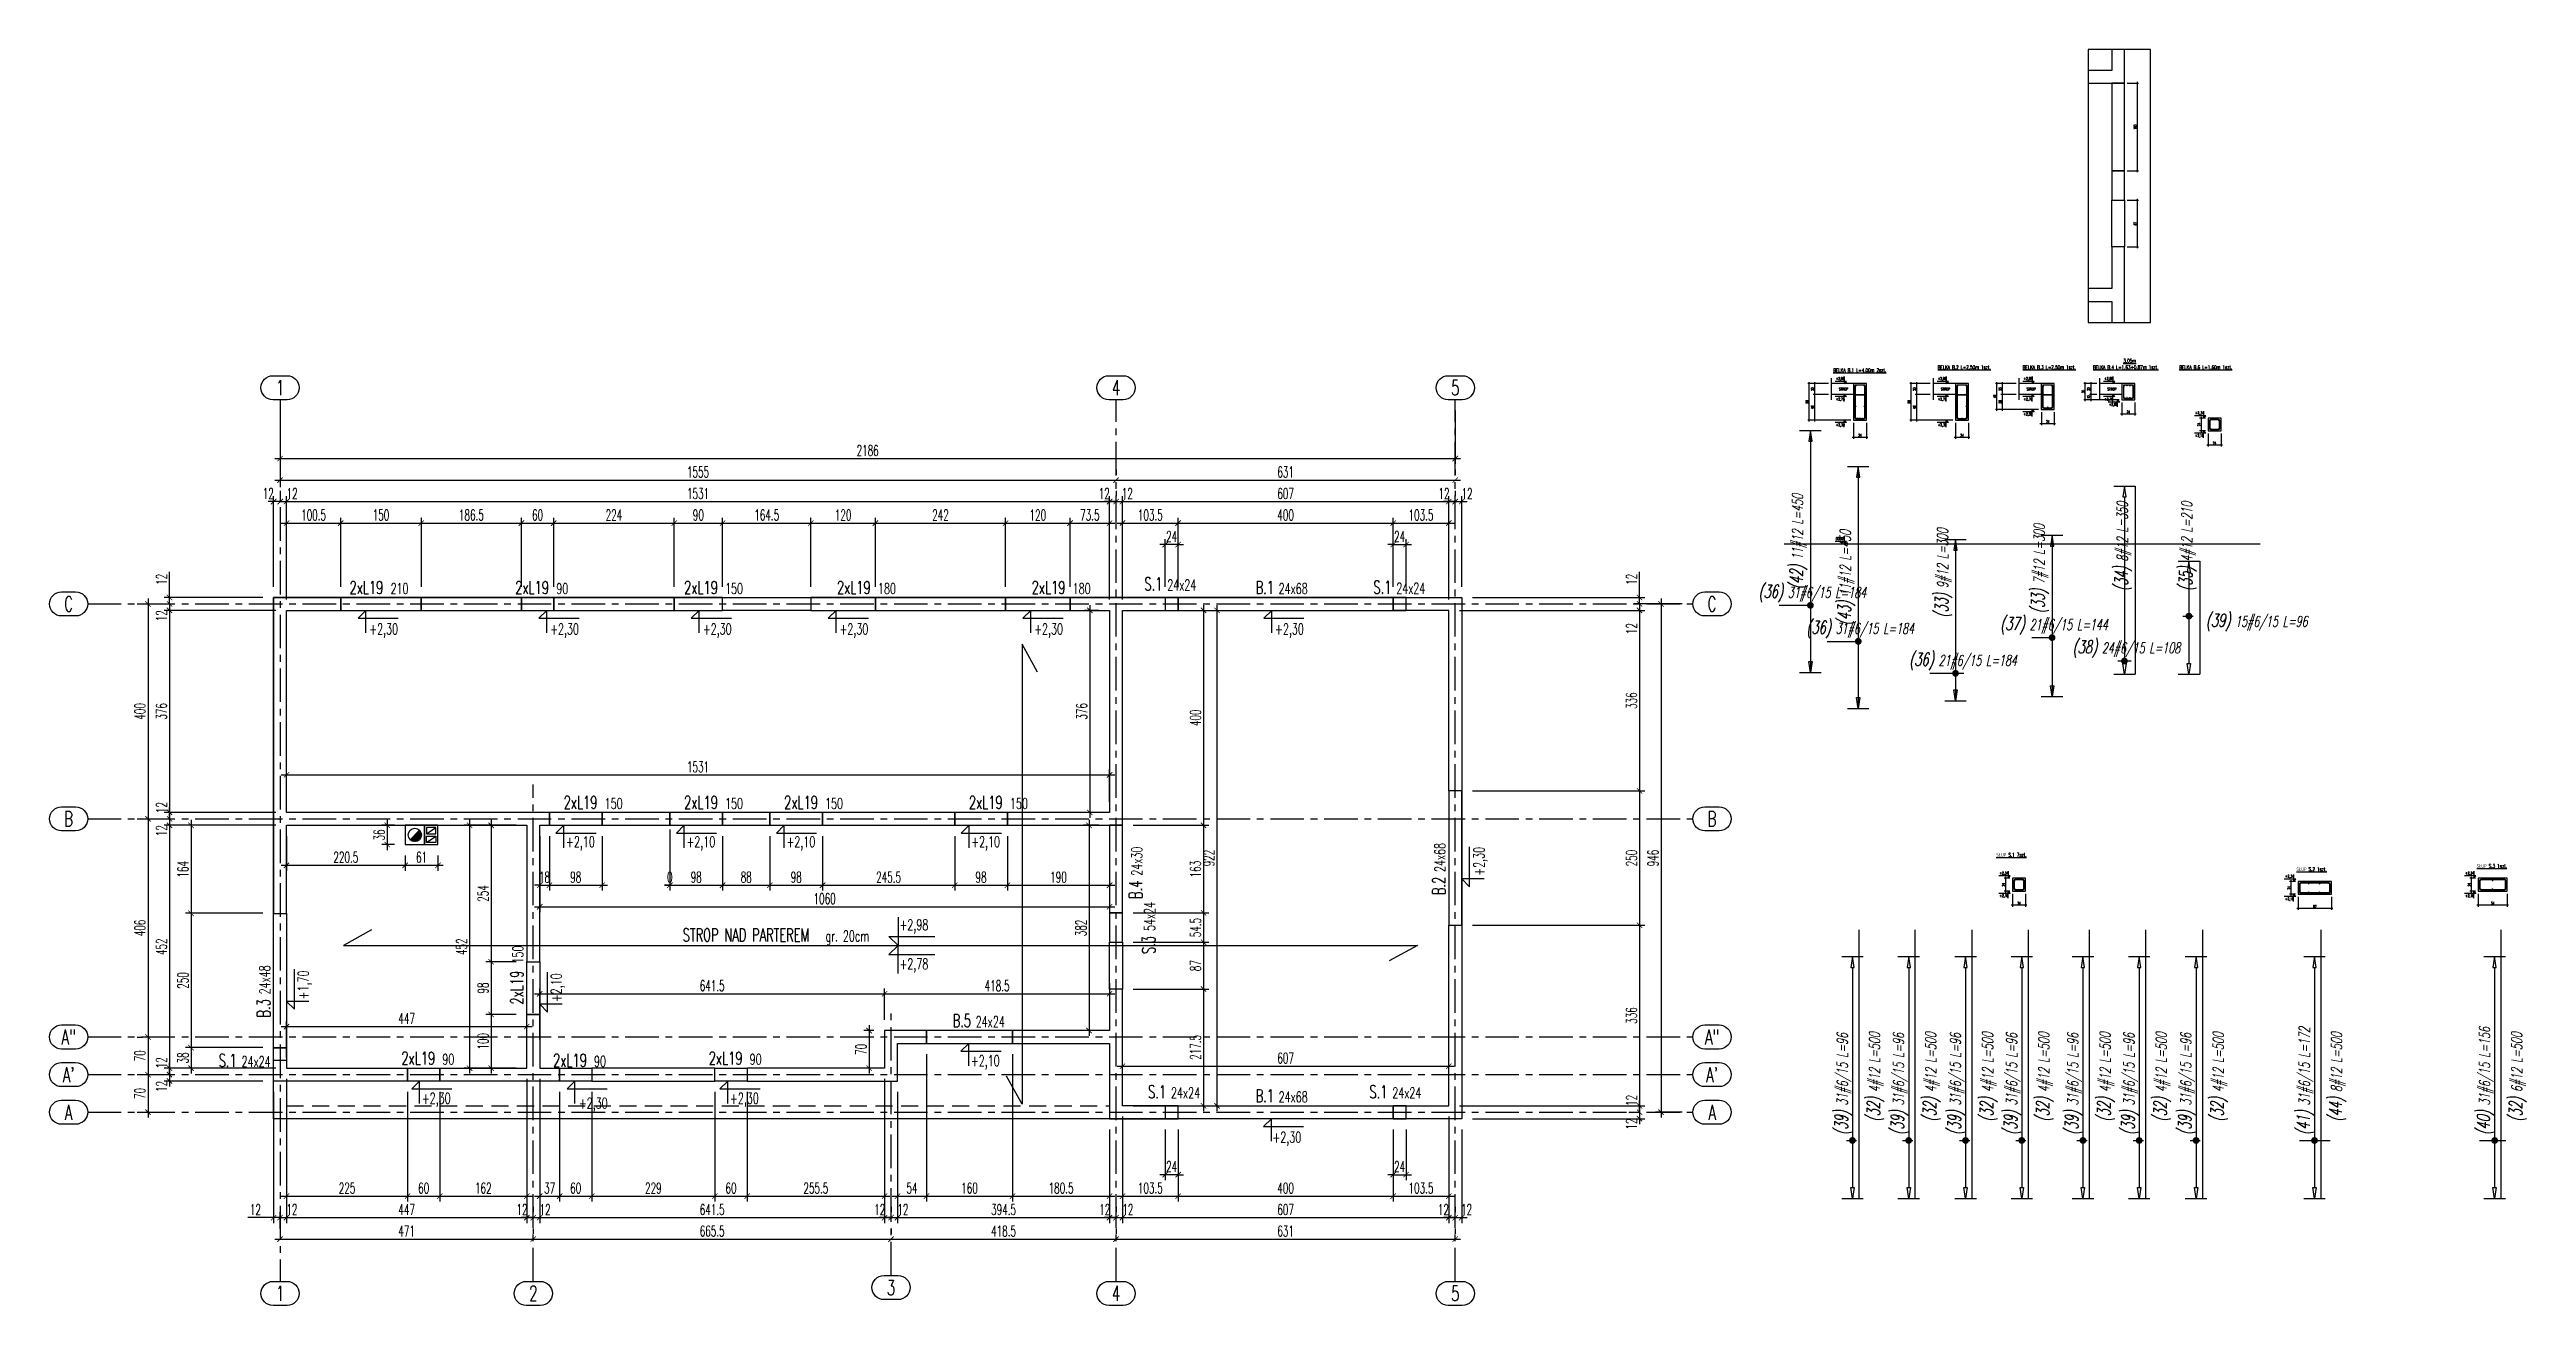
# Model space of a CAD drawing. Header units: millimetres. Extents: x -24587 to 37983, y -70862 to 338.
# Drawn here: x 25368 to 29975, y -56909 to -54572 of the extents above; entities that cross this region are included whole.
import ezdxf
from ezdxf.enums import TextEntityAlignment as Align

# ---------------------------------------------------------------- set-up
doc = ezdxf.new("R2010")
doc.units = ezdxf.units.MM
doc.header["$LTSCALE"] = 50
doc.linetypes.add('CENTER', pattern=[2, 1.25, -0.25, 0.25, -0.25])
doc.linetypes.add('DASHED2', pattern=[9.525, 6.35, -3.175])
doc.layers.get('Defpoints').update_dxf_attribs({"color": 251})
doc.layers.add('__NIEDRUK__', color=54, linetype='Continuous', plot=False)
for name, color, linetype in [('A-URZADZENIA', 93, 'Continuous'), ('K-LINIA', 254, 'Continuous'), ('K-NADPROŻA', 61, 'Continuous'), ('K-OSIE', 9, 'CENTER'), ('K-POMOCNICZE', 9, 'DASHED2'), ('K-SCIANY', 2, 'Continuous'), ('K-STROPY', 161, 'Continuous'), ('K-SŁUPY', 131, 'Continuous'), ('K-TEXT 2.4mm', 71, 'Continuous'), ('K-TEXT 2.8mm', 101, 'Continuous'), ('K-TEXT 2mm', 254, 'Continuous'), ('K-UWAGI', 1, 'Continuous'), ('K-WYMIARY', 1, 'Continuous'), ('K-ZBROJ_06', 101, 'Continuous'), ('K-ZBROJ_10', 141, 'Continuous'), ('K-ZBROJ_12', 161, 'Continuous'), ('ZBROJA_PRET', 161, 'Continuous'), ('ZBROJA_ZASIEG', 253, 'Continuous'), ('ZBROJA_ZLICZAC', 125, 'Continuous')]:
    doc.layers.add(name, color=color, linetype=linetype)
doc.styles.add('STYL_ZBROJA', font='romanszb.shx', dxfattribs={"width": 0.65, "oblique": 12})
doc.styles.add('text 2.4mm', font='romans.shx', dxfattribs={"width": 0.65})
doc.styles.add('text 2.8mm', font='romans.shx', dxfattribs={"width": 0.65})
doc.styles.add('text 2mm', font='romans.shx', dxfattribs={"width": 0.65})
doc.styles.add('WYM1', font='romanszb.shx', dxfattribs={"width": 0.6})
doc.dimstyles.new('CM100', dxfattribs={"dimscale": 5, "dimtxt": 2, "dimasz": 1, "dimexe": 1, "dimexo": 2, "dimgap": 0.5, "dimtad": 1, "dimrnd": 0.5, "dimdsep": 46, "dimtxsty": 'WYM1', "dimblk": 'OBLIQUE', "dimcen": 0, "dimdle": 1, "dimclrd": 253, "dimclre": 251, "dimclrt": 30, "dimadec": 0, "dimazin": 0, "dimtfac": 1, "dimtix": 1, "dimtmove": 0, "dimatfit": 0, "dimfxl": 1, "dimtfillclr": 256, "dimtolj": 1, "dimarcsym": 0})

msp = doc.modelspace()

# ---------------------------------------------------------------- texts
at = {"layer": '__NIEDRUK__', "style": 'text 2.8mm', "width": 0.65}
msp.add_text('%%U3,05m', height=7, dxfattribs=at).set_placement((29225.305, -55154.367))
at = {"layer": 'K-TEXT 2.4mm', "style": 'text 2.4mm', "width": 0.65}
for s, rotation, p in [('2xL19', 360, (25957.342, -55572.899)), ('2xL19', 360, (26265.518, -55572.899)), ('2xL19', 360, (26579.591, -55572.899)), ('2xL19', 360, (26863.91, -55572.899)), ('2xL19', 360, (27226.083, -55572.899)), ('S.1', 360, (27421.147, -55566.184)), ('B.1', 360, (27628.371, -55572.899)), ('S.1', 360, (27847.134, -55572.38)), ('2xL19', 360, (26355.518, -55972.899)), ('2xL19', 360, (26579.591, -55972.899)), ('2xL19', 360, (26765.641, -55972.899)), ('2xL19', 360, (27109.395, -55972.899)), ('B.2', 90, (27952.078, -56128.154)), ('B.4', 90, (27388.294, -56135.28)), ('STROP NAD PARTEREM', 360, (26663.176, -56219.46)), ('S.3', 90, (27412.115, -56238.098)), ('2xL19', 90, (26237.078, -56317.509)), ('B.3', 90, (25766.078, -56356.027)), ('B.5', 360, (27064.853, -56378.899)), ('2xL19', 360, (26053.708, -56448.899)), ('2xL19', 360, (26625.386, -56448.899)), ('S.1', 360, (25699.08, -56453.185)), ('2xL19', 360, (26335.873, -56452.74)), ('S.1', 360, (27428.094, -56511.425)), ('B.1', 360, (27628.371, -56518.899)), ('S.1', 360, (27839.746, -56511.425))]:
    msp.add_text(s, height=24, rotation=rotation, dxfattribs=at).set_placement(p, align=Align.MIDDLE_CENTER)
at = {"layer": 'K-TEXT 2.8mm', "style": 'text 2.8mm', "width": 0.65}
for s, p in [('%%UBELKA B.1 L=4,00m 2szt.', (28685.695, -55172.135)), ('%%UBELKA B.2 L=2,50m 1szt.', (28880.074, -55166.516)), ('%%UBELKA B.3 L=2,50m 1szt.', (29038.307, -55166.516)), ('%%UBELKA B.4 L=1,63+0,87m 1szt.', (29169.131, -55166.516)), ('%%UBELKA B.6 L=1,60m 1szt.', (29329.34, -55166.516)), ('%%USŁUP S.1 7szt.', (28989.011, -56073.936)), ('%%USŁUP S.2 1szt.', (29547.467, -56100.695)), ('%%USŁUP S.3 1szt.', (29882.624, -56094.728))]:
    msp.add_text(s, height=7, dxfattribs=at).set_placement(p)
at = {"layer": 'K-TEXT 2mm', "lineweight": -2, "style": 'text 2mm', "width": 0.65}
for s, height, p in [('+2,98', 5, (28690.534, -55186.449)), ('+2,98', 5, (28880.229, -55186.449)), ('+2,98', 5, (29039.806, -55186.449)), ('+2,98', 5, (29189.883, -55186.449)), ('+2,78', 5, (28690.534, -55224.655)), ('STROP', 5, (28696.234, -55206.036)), ('+2,78', 5, (28880.229, -55224.655)), ('STROP', 5, (28885.929, -55206.036)), ('+2,78', 5, (29039.806, -55224.655)), ('STROP', 5, (29045.505, -55206.036)), ('+2,78', 5, (29189.883, -55224.655)), ('STROP', 5, (29195.583, -55206.036)), ('+2,68', 5, (29198.679, -55234.655)), ('+2,30', 5, (28690.534, -55272.655)), ('+2,30', 5, (28880.229, -55272.655)), ('+2,50', 5, (29039.806, -55252.655)), ('+2,34', 5, (29358.889, -55250.449)), ('+2,10', 5, (29358.889, -55292.655)), ('0000', 5, (28690.534, -55484.449)), ('210', 20, (26002.144, -55584.899)), ('90', 20, (26310.32, -55584.899)), ('150', 20, (26624.393, -55584.899)), ('180', 20, (26908.712, -55584.899)), ('180', 20, (27270.885, -55584.899)), ('24x24', 20, (27447.017, -55578.184)), ('24x68', 20, (27654.242, -55584.899)), ('24x24', 20, (27873.005, -55584.38)), ('+2,30', 20, (25962.706, -55660.167)), ('+2,30', 20, (26298.994, -55660.167)), ('+2,30', 20, (26583.067, -55660.167)), ('+2,30', 20, (26837.386, -55660.167)), ('+2,30', 20, (27199.559, -55660.167)), ('+2,30', 20, (27647.505, -55660.167)), ('150', 20, (26400.32, -55984.899)), ('150', 20, (26624.393, -55984.899)), ('150', 20, (26810.443, -55984.899)), ('150', 20, (27154.197, -55984.899)), ('+2,10', 20, (26328.592, -56056.15)), ('+2,10', 20, (26552.665, -56056.15)), ('+2,10', 20, (26738.714, -56056.15)), ('+2,10', 20, (27082.468, -56056.15)), ('+2,34', 5, (28995.192, -56106.887)), ('+2,34', 5, (29526.229, -56112.855)), ('+2,34', 5, (29861.387, -56106.887)), ('+2,10', 5, (28995.192, -56149.093)), ('+2,10', 5, (29526.229, -56155.061)), ('+2,10', 5, (29861.387, -56149.093)), ('+2,98', 20, (26948.861, -56210.635)), ('gr. 20cm', 20, (26811.195, -56231.46)), ('+2,78', 20, (26948.861, -56283.459)), ('24x24', 20, (27090.723, -56390.899)), ('24x24', 20, (25724.95, -56465.185)), ('90', 20, (26098.51, -56460.899)), ('90', 20, (26380.675, -56464.74)), ('90', 20, (26670.188, -56460.899)), ('+2,10', 20, (27081.842, -56463.55)), ('+2,30', 20, (26060.397, -56533.55)), ('+2,30', 20, (26352.521, -56542.622)), ('+2,30', 20, (26633.686, -56533.55)), ('24x24', 20, (27453.964, -56523.425)), ('24x68', 20, (27654.242, -56530.899)), ('24x24', 20, (27865.616, -56523.425)), ('+2,30', 20, (27642.585, -56606.08))]:
    msp.add_text(s, height=height, dxfattribs=at).set_placement(p)
for s, p in [('24x30', (27400.294, -56109.409)), ('24x68', (27964.078, -56102.283)), ('+2,30', (28036.727, -56109.148)), ('54x24', (27424.115, -56212.227)), ('150', (26249.078, -56272.707)), ('24x48', (25778.078, -56330.157)), ('+1,70', (25849.694, -56339.225)), ('+2,10', (26320.33, -56344.436))]:
    msp.add_text(s, height=20, rotation=90, dxfattribs=at).set_placement(p)
at = {"layer": 'ZBROJA_ZLICZAC', "char_height": 20, "attachment_point": 7, "rotation": 90, "style": 'STYL_ZBROJA'}
for s, insert in [('\\H24;\\C71;\\H20;\\C256;\\H24;\\C71;(42)\\H20;\\C256; 11#12 L=450', (28637.177, -55575.78)), ('\\H24;\\C71;\\H20;\\C256;\\H24;\\C71;(34)\\H20;\\C256; 8#12 L=350', (29241.387, -55579.076)), ('\\H24;\\C71;\\H20;\\C256;\\H24;\\C71;(35)\\H20;\\C256; 4#12 L=210', (29361.337, -55579.076)), ('\\H24;\\C71;\\H20;\\C256;\\H24;\\C71;(43)\\H20;\\C256; 11#12 L=450', (28726.223, -55642.84)), ('\\H24;\\C71;\\H20;\\C256;\\H24;\\C71;(33)\\H20;\\C256; 9#12 L=300', (28907.189, -55628.645)), ('\\H24;\\C71;\\H20;\\C256;\\H24;\\C71;(33)\\H20;\\C256; 7#12 L=300', (29086.769, -55620.661)), ('\\H24;\\C71;\\H20;\\C256;\\H24;\\C71;(41)\\H20;\\C256; 31#6/15 L=172', (29580.027, -56591.359)), ('\\H24;\\C71;\\H20;\\C256;\\H24;\\C71;(40)\\H20;\\C256; 31#6/15 L=156', (29915.184, -56591.359)), ('\\H24;\\C71;\\H20;\\C256;\\H24;\\C71;(39)\\H20;\\C256; 31#6/15 L=96', (28720.617, -56591.359)), ('\\H24;\\C71;\\H20;\\C256;\\H24;\\C71;(32)\\H20;\\C256; 4#12 L=500', (28780.621, -56566.568)), ('\\H24;\\C71;\\H20;\\C256;\\H24;\\C71;(39)\\H20;\\C256; 31#6/15 L=96', (28825.16, -56591.359)), ('\\H24;\\C71;\\H20;\\C256;\\H24;\\C71;(32)\\H20;\\C256; 4#12 L=500', (28885.164, -56566.568)), ('\\H24;\\C71;\\H20;\\C256;\\H24;\\C71;(39)\\H20;\\C256; 31#6/15 L=96', (28931.025, -56591.359)), ('\\H24;\\C71;\\H20;\\C256;\\H24;\\C71;(32)\\H20;\\C256; 4#12 L=500', (28991.029, -56566.568)), ('\\H24;\\C71;\\H20;\\C256;\\H24;\\C71;(39)\\H20;\\C256; 31#6/15 L=96', (29035.568, -56591.359)), ('\\H24;\\C71;\\H20;\\C256;\\H24;\\C71;(32)\\H20;\\C256; 4#12 L=500', (29095.572, -56566.568)), ('\\H24;\\C71;\\H20;\\C256;\\H24;\\C71;(39)\\H20;\\C256; 31#6/15 L=96', (29149.373, -56591.359)), ('\\H24;\\C71;\\H20;\\C256;\\H24;\\C71;(32)\\H20;\\C256; 4#12 L=500', (29209.377, -56566.568)), ('\\H24;\\C71;\\H20;\\C256;\\H24;\\C71;(39)\\H20;\\C256; 31#6/15 L=96', (29253.916, -56591.359)), ('\\H24;\\C71;\\H20;\\C256;\\H24;\\C71;(32)\\H20;\\C256; 4#12 L=500', (29313.92, -56566.568)), ('\\H24;\\C71;\\H20;\\C256;\\H24;\\C71;(39)\\H20;\\C256; 31#6/15 L=96', (29359.782, -56591.359)), ('\\H24;\\C71;\\H20;\\C256;\\H24;\\C71;(32)\\H20;\\C256; 4#12 L=500', (29419.786, -56566.568)), ('\\H24;\\C71;\\H20;\\C256;\\H24;\\C71;(44)\\H20;\\C256; 8#12 L=500', (29640.031, -56566.568)), ('\\H24;\\C71;\\H20;\\C256;\\H24;\\C71;(32)\\H20;\\C256; 6#12 L=500', (29975.188, -56566.568))]:
    msp.add_mtext(s, dxfattribs=dict(at, insert=insert))
at = {"layer": 'ZBROJA_ZLICZAC', "char_height": 20, "attachment_point": 7, "style": 'STYL_ZBROJA'}
for s, insert in [('\\H24;\\C71;\\H20;\\C256;\\H24;\\C71;(36)\\H20;\\C256; 31#6/15 L=184', (28546.744, -55600.075)), ('\\H24;\\C71;\\H20;\\C256;\\H24;\\C71;(36)\\H20;\\C256; 31#6/15 L=184', (28635.79, -55667.134)), ('\\H24;\\C71;\\H20;\\C256;\\H24;\\C71;(37)\\H20;\\C256; 21#6/15 L=144', (28996.335, -55660.133)), ('\\H24;\\C71;\\H20;\\C256;\\H24;\\C71;(39)\\H20;\\C256; 15#6/15 L=96', (29378.897, -55653.946)), ('\\H24;\\C71;\\H20;\\C256;\\H24;\\C71;(36)\\H20;\\C256; 21#6/15 L=184', (28827.078, -55726.585)), ('\\H24;\\C71;\\H20;\\C256;\\H24;\\C71;(38)\\H20;\\C256; 24#6/15 L=108', (29130.953, -55703.37))]:
    msp.add_mtext(s, dxfattribs=dict(at, insert=insert))

# ---------------------------------------------------------------- blocks, each defined once
blk = doc.blocks.new('A$C5f19c05e')
for points in [[(0, 380), (0, -1260.9)], [(1555, -1260.9), (1555, 380)], [(2186, -1260.9), (2186, 380)], [(-358, 0), (2628.1, 0)], [(471, -1260.9), (471, -336.3)], [(-358, -400), (2628.1, -400)], [(1136.5, -1249.9), (1136.5, -753.6)], [(-358, -806), (2628.1, -806)], [(-358, -876), (2628.1, -876)], [(-358, -946), (2628.1, -946)]]:
    blk.add_lwpolyline(points)
at = {"layer": 'K-TEXT 2.4mm'}
for points in [[(-13.1, 380, -1), (-13.1, 424.8), (13.1, 424.8, -1), (13.1, 380)], [(1541.9, 380, -1), (1541.9, 424.8), (1568.1, 424.8, -1), (1568.1, 380)], [(2172.9, 380, -1), (2172.9, 424.8), (2199.1, 424.8, -1), (2199.1, 380)], [(-406.5, -22.4, -1), (-406.5, 22.4), (-380.3, 22.4, -1), (-380.3, -22.4)], [(2650.5, -22.4, -1), (2650.5, 22.4), (2676.6, 22.4, -1), (2676.6, -22.4)], [(-406.5, -422.4, -1), (-406.5, -377.6), (-380.3, -377.6, -1), (-380.3, -422.4)], [(2650.5, -422.4, -1), (2650.5, -377.6), (2676.6, -377.6, -1), (2676.6, -422.4)], [(-406.5, -828.4, -1), (-406.5, -783.6), (-380.3, -783.6, -1), (-380.3, -828.4)], [(2650.5, -828.4, -1), (2650.5, -783.6), (2676.6, -783.6, -1), (2676.6, -828.4)], [(-406.5, -898.4, -1), (-406.5, -853.6), (-380.3, -853.6, -1), (-380.3, -898.4)], [(2650.5, -898.4, -1), (2650.5, -853.6), (2676.6, -853.6, -1), (2676.6, -898.4)], [(-406.5, -968.4, -1), (-406.5, -923.6), (-380.3, -923.6, -1), (-380.3, -968.4)], [(2650.5, -968.4, -1), (2650.5, -923.6), (2676.6, -923.6, -1), (2676.6, -968.4)], [(-13.1, -1305.7, -1), (-13.1, -1260.9), (13.1, -1260.9, -1), (13.1, -1305.7)], [(457.9, -1305.7, -1), (457.9, -1260.9), (484.1, -1260.9, -1), (484.1, -1305.7)], [(1123.4, -1294.7, -1), (1123.4, -1249.9), (1149.6, -1249.9, -1), (1149.6, -1294.7)], [(1541.9, -1305.7, -1), (1541.9, -1260.9), (1568.1, -1260.9, -1), (1568.1, -1305.7)], [(2172.9, -1305.7, -1), (2172.9, -1260.9), (2199.1, -1260.9, -1), (2199.1, -1305.7)]]:
    blk.add_lwpolyline(points, format="xyb", close=True, dxfattribs=at)
at = {"layer": 'K-TEXT 2.8mm', "style": 'text 2.8mm', "width": 0.65}
for s, p in [('1', (0, 402.4)), ('4', (1555, 402.4)), ('5', (2186, 402.4)), ('C', (-393.4, 0)), ('C', (2663.6, 0)), ('B', (-393.4, -400)), ('B', (2663.6, -400)), ('A"', (-393.4, -806)), ('A"', (2663.6, -806)), ("A'", (-393.4, -876)), ("A'", (2663.6, -876)), ('A', (-393.4, -946)), ('A', (2663.6, -946)), ('1', (0, -1283.3)), ('2', (471, -1283.3)), ('3', (1136.5, -1272.3)), ('4', (1555, -1283.3)), ('5', (2186, -1283.3))]:
    blk.add_text(s, height=28, dxfattribs=at).set_placement(p, align=Align.MIDDLE_CENTER)
blk = doc.blocks.new('_ArchTick')
at = {"color": 0, "linetype": 'ByBlock', "const_width": 0.15}
blk.add_lwpolyline([(-0.5, -0.5), (0.5, 0.5)], dxfattribs=at)
blk = doc.blocks.new('*D540')
at = {"layer": 'Defpoints', "color": 0, "transparency": 16777216}
for p in [(25796.6, -55223.4), (27982.6, -55223.4), (27982.6, -55333)]:
    blk.add_point(p, dxfattribs=at)
at = {"layer": 'K-WYMIARY', "color": 251, "lineweight": -2, "transparency": 16777216}
for p, q in [((25796.6, -55243.4), (25796.6, -55343)), ((27982.6, -55243.4), (27982.6, -55343))]:
    blk.add_line(p, q, dxfattribs=at)
at = {"layer": 'K-WYMIARY', "color": 253, "lineweight": -2, "transparency": 16777216}
blk.add_line((25786.6, -55333), (27992.6, -55333), dxfattribs=at)
at = {"layer": 'K-WYMIARY', "color": 253, "lineweight": -2, "transparency": 16777216, "xscale": 10, "yscale": 10, "zscale": 10, "rotation": 180}
blk.add_blockref('_ArchTick', (25796.6, -55333), dxfattribs=at)
at = {"layer": 'K-WYMIARY', "color": 253, "lineweight": -2, "transparency": 16777216, "xscale": 10, "yscale": 10, "zscale": 10}
blk.add_blockref('_ArchTick', (27982.6, -55333), dxfattribs=at)
at = {"layer": 'K-WYMIARY', "color": 30, "transparency": 16777216, "insert": (26889.6, -55318), "char_height": 20, "attachment_point": 5, "style": 'WYM1'}
blk.add_mtext('\\A1;2186', dxfattribs=at)
blk = doc.blocks.new('*D541')
at = {"layer": 'Defpoints', "color": 0, "transparency": 16777216}
for p in [(28424.8, -55603.5), (28365.4, -56549.5), (28424.8, -56549.5)]:
    blk.add_point(p, dxfattribs=at)
at = {"layer": 'K-WYMIARY', "color": 251, "lineweight": -2, "transparency": 16777216}
for p, q in [((28404.8, -55603.5), (28355.4, -55603.5)), ((28404.8, -56549.5), (28355.4, -56549.5))]:
    blk.add_line(p, q, dxfattribs=at)
at = {"layer": 'K-WYMIARY', "color": 253, "lineweight": -2, "transparency": 16777216}
blk.add_line((28365.4, -55593.5), (28365.4, -56559.5), dxfattribs=at)
at = {"layer": 'K-WYMIARY', "color": 253, "lineweight": -2, "transparency": 16777216, "xscale": 10, "yscale": 10, "zscale": 10}
for p, rotation in [((28365.4, -55603.5), 90), ((28365.4, -56549.5), 270)]:
    blk.add_blockref('_ArchTick', p, dxfattribs=dict(at, rotation=rotation))
at = {"layer": 'K-WYMIARY', "color": 30, "transparency": 16777216, "insert": (28350.4, -56076.5), "char_height": 20, "attachment_point": 5, "rotation": 90, "style": 'WYM1'}
blk.add_mtext('\\A1;946', dxfattribs=at)
blk = doc.blocks.new('*D539')
at = {"layer": 'Defpoints', "color": 0, "transparency": 16777216}
for p in [(25796.6, -55223.4), (27351.6, -55373), (27351.6, -55373)]:
    blk.add_point(p, dxfattribs=at)
at = {"layer": 'K-WYMIARY', "color": 251, "lineweight": -2, "transparency": 16777216}
for p, q in [((25796.6, -55243.4), (25796.6, -55383)), ((27351.6, -55353), (27351.6, -55363))]:
    blk.add_line(p, q, dxfattribs=at)
at = {"layer": 'K-WYMIARY', "color": 253, "lineweight": -2, "transparency": 16777216}
blk.add_line((25786.6, -55373), (27361.6, -55373), dxfattribs=at)
at = {"layer": 'K-WYMIARY', "color": 253, "lineweight": -2, "transparency": 16777216, "xscale": 10, "yscale": 10, "zscale": 10, "rotation": 180}
blk.add_blockref('_ArchTick', (25796.6, -55373), dxfattribs=at)
at = {"layer": 'K-WYMIARY', "color": 253, "lineweight": -2, "transparency": 16777216, "xscale": 10, "yscale": 10, "zscale": 10}
blk.add_blockref('_ArchTick', (27351.6, -55373), dxfattribs=at)
at = {"layer": 'K-WYMIARY', "color": 30, "transparency": 16777216, "insert": (26574.1, -55358), "char_height": 20, "attachment_point": 5, "style": 'WYM1'}
blk.add_mtext('\\A1;1555', dxfattribs=at)
blk = doc.blocks.new('*D454')
at = {"layer": 'Defpoints', "color": 0, "transparency": 16777216}
for p in [(27351.6, -55373), (27982.6, -55373), (27982.6, -55373)]:
    blk.add_point(p, dxfattribs=at)
at = {"layer": 'K-WYMIARY', "color": 253, "lineweight": -2, "transparency": 16777216}
blk.add_line((27341.6, -55373), (27992.6, -55373), dxfattribs=at)
at = {"layer": 'K-WYMIARY', "color": 251, "lineweight": -2, "transparency": 16777216}
for p, q in [((27351.6, -55353), (27351.6, -55363)), ((27982.6, -55353), (27982.6, -55363))]:
    blk.add_line(p, q, dxfattribs=at)
at = {"layer": 'K-WYMIARY', "color": 253, "lineweight": -2, "transparency": 16777216, "xscale": 10, "yscale": 10, "zscale": 10, "rotation": 180}
blk.add_blockref('_ArchTick', (27351.6, -55373), dxfattribs=at)
at = {"layer": 'K-WYMIARY', "color": 253, "lineweight": -2, "transparency": 16777216, "xscale": 10, "yscale": 10, "zscale": 10}
blk.add_blockref('_ArchTick', (27982.6, -55373), dxfattribs=at)
at = {"layer": 'K-WYMIARY', "color": 30, "transparency": 16777216, "insert": (27667.1, -55358), "char_height": 20, "attachment_point": 5, "style": 'WYM1'}
blk.add_mtext('\\A1;631', dxfattribs=at)
blk = doc.blocks.new('*D455')
at = {"layer": 'Defpoints', "color": 0, "transparency": 16777216}
for p in [(25796.6, -56785.7), (26267.6, -56785.7), (26267.6, -56785.7)]:
    blk.add_point(p, dxfattribs=at)
at = {"layer": 'K-WYMIARY', "color": 253, "lineweight": -2, "transparency": 16777216}
blk.add_line((25786.6, -56785.7), (26277.6, -56785.7), dxfattribs=at)
at = {"layer": 'K-WYMIARY', "color": 251, "lineweight": -2, "transparency": 16777216}
for p, q in [((25796.6, -56765.7), (25796.6, -56775.7)), ((26267.6, -56765.7), (26267.6, -56775.7))]:
    blk.add_line(p, q, dxfattribs=at)
at = {"layer": 'K-WYMIARY', "color": 253, "lineweight": -2, "transparency": 16777216, "xscale": 10, "yscale": 10, "zscale": 10, "rotation": 180}
blk.add_blockref('_ArchTick', (25796.6, -56785.7), dxfattribs=at)
at = {"layer": 'K-WYMIARY', "color": 253, "lineweight": -2, "transparency": 16777216, "xscale": 10, "yscale": 10, "zscale": 10}
blk.add_blockref('_ArchTick', (26267.6, -56785.7), dxfattribs=at)
at = {"layer": 'K-WYMIARY', "color": 30, "transparency": 16777216, "insert": (26032.1, -56770.7), "char_height": 20, "attachment_point": 5, "style": 'WYM1'}
blk.add_mtext('\\A1;471', dxfattribs=at)
blk = doc.blocks.new('*D456')
at = {"layer": 'Defpoints', "color": 0, "transparency": 16777216}
for p in [(26267.6, -56785.7), (26933.1, -56785.7), (26933.1, -56785.7)]:
    blk.add_point(p, dxfattribs=at)
at = {"layer": 'K-WYMIARY', "color": 253, "lineweight": -2, "transparency": 16777216}
blk.add_line((26257.6, -56785.7), (26943.1, -56785.7), dxfattribs=at)
at = {"layer": 'K-WYMIARY', "color": 251, "lineweight": -2, "transparency": 16777216}
for p, q in [((26267.6, -56765.7), (26267.6, -56775.7)), ((26933.1, -56765.7), (26933.1, -56775.7))]:
    blk.add_line(p, q, dxfattribs=at)
at = {"layer": 'K-WYMIARY', "color": 253, "lineweight": -2, "transparency": 16777216, "xscale": 10, "yscale": 10, "zscale": 10, "rotation": 180}
blk.add_blockref('_ArchTick', (26267.6, -56785.7), dxfattribs=at)
at = {"layer": 'K-WYMIARY', "color": 253, "lineweight": -2, "transparency": 16777216, "xscale": 10, "yscale": 10, "zscale": 10}
blk.add_blockref('_ArchTick', (26933.1, -56785.7), dxfattribs=at)
at = {"layer": 'K-WYMIARY', "color": 30, "transparency": 16777216, "insert": (26600.4, -56770.7), "char_height": 20, "attachment_point": 5, "style": 'WYM1'}
blk.add_mtext('\\A1;665.5', dxfattribs=at)
blk = doc.blocks.new('*D457')
at = {"layer": 'Defpoints', "color": 0, "transparency": 16777216}
for p in [(26933.1, -56785.7), (27351.6, -56785.7), (27351.6, -56785.7)]:
    blk.add_point(p, dxfattribs=at)
at = {"layer": 'K-WYMIARY', "color": 253, "lineweight": -2, "transparency": 16777216}
blk.add_line((26923.1, -56785.7), (27361.6, -56785.7), dxfattribs=at)
at = {"layer": 'K-WYMIARY', "color": 251, "lineweight": -2, "transparency": 16777216}
for p, q in [((26933.1, -56765.7), (26933.1, -56775.7)), ((27351.6, -56765.7), (27351.6, -56775.7))]:
    blk.add_line(p, q, dxfattribs=at)
at = {"layer": 'K-WYMIARY', "color": 253, "lineweight": -2, "transparency": 16777216, "xscale": 10, "yscale": 10, "zscale": 10, "rotation": 180}
blk.add_blockref('_ArchTick', (26933.1, -56785.7), dxfattribs=at)
at = {"layer": 'K-WYMIARY', "color": 253, "lineweight": -2, "transparency": 16777216, "xscale": 10, "yscale": 10, "zscale": 10}
blk.add_blockref('_ArchTick', (27351.6, -56785.7), dxfattribs=at)
at = {"layer": 'K-WYMIARY', "color": 30, "transparency": 16777216, "insert": (27142.4, -56770.7), "char_height": 20, "attachment_point": 5, "style": 'WYM1'}
blk.add_mtext('\\A1;418.5', dxfattribs=at)
blk = doc.blocks.new('*D458')
at = {"layer": 'Defpoints', "color": 0, "transparency": 16777216}
for p in [(27351.6, -56785.7), (27982.6, -56785.7), (27982.6, -56785.7)]:
    blk.add_point(p, dxfattribs=at)
at = {"layer": 'K-WYMIARY', "color": 253, "lineweight": -2, "transparency": 16777216}
blk.add_line((27341.6, -56785.7), (27992.6, -56785.7), dxfattribs=at)
at = {"layer": 'K-WYMIARY', "color": 251, "lineweight": -2, "transparency": 16777216}
for p, q in [((27351.6, -56765.7), (27351.6, -56775.7)), ((27982.6, -56765.7), (27982.6, -56775.7))]:
    blk.add_line(p, q, dxfattribs=at)
at = {"layer": 'K-WYMIARY', "color": 253, "lineweight": -2, "transparency": 16777216, "xscale": 10, "yscale": 10, "zscale": 10, "rotation": 180}
blk.add_blockref('_ArchTick', (27351.6, -56785.7), dxfattribs=at)
at = {"layer": 'K-WYMIARY', "color": 253, "lineweight": -2, "transparency": 16777216, "xscale": 10, "yscale": 10, "zscale": 10}
blk.add_blockref('_ArchTick', (27982.6, -56785.7), dxfattribs=at)
at = {"layer": 'K-WYMIARY', "color": 30, "transparency": 16777216, "insert": (27667.1, -56770.7), "char_height": 20, "attachment_point": 5, "style": 'WYM1'}
blk.add_mtext('\\A1;631', dxfattribs=at)
blk = doc.blocks.new('*D459')
at = {"layer": 'Defpoints', "color": 0, "transparency": 16777216}
for p in [(25551, -55603.5), (25551, -56003.5), (25551, -56003.5)]:
    blk.add_point(p, dxfattribs=at)
at = {"layer": 'K-WYMIARY', "color": 251, "lineweight": -2, "transparency": 16777216}
for p, q in [((25531, -55603.5), (25541, -55603.5)), ((25531, -56003.5), (25541, -56003.5))]:
    blk.add_line(p, q, dxfattribs=at)
at = {"layer": 'K-WYMIARY', "color": 253, "lineweight": -2, "transparency": 16777216}
blk.add_line((25551, -55593.5), (25551, -56013.5), dxfattribs=at)
at = {"layer": 'K-WYMIARY', "color": 253, "lineweight": -2, "transparency": 16777216, "xscale": 10, "yscale": 10, "zscale": 10}
for p, rotation in [((25551, -55603.5), 90), ((25551, -56003.5), 270)]:
    blk.add_blockref('_ArchTick', p, dxfattribs=dict(at, rotation=rotation))
at = {"layer": 'K-WYMIARY', "color": 30, "transparency": 16777216, "insert": (25536, -55803.5), "char_height": 20, "attachment_point": 5, "rotation": 90, "style": 'WYM1'}
blk.add_mtext('\\A1;400', dxfattribs=at)
blk = doc.blocks.new('*D460')
at = {"layer": 'Defpoints', "color": 0, "transparency": 16777216}
for p in [(25551, -56003.5), (25551, -56409.5), (25551, -56409.5)]:
    blk.add_point(p, dxfattribs=at)
at = {"layer": 'K-WYMIARY', "color": 251, "lineweight": -2, "transparency": 16777216}
for p, q in [((25531, -56003.5), (25541, -56003.5)), ((25531, -56409.5), (25541, -56409.5))]:
    blk.add_line(p, q, dxfattribs=at)
at = {"layer": 'K-WYMIARY', "color": 253, "lineweight": -2, "transparency": 16777216}
blk.add_line((25551, -55993.5), (25551, -56419.5), dxfattribs=at)
at = {"layer": 'K-WYMIARY', "color": 253, "lineweight": -2, "transparency": 16777216, "xscale": 10, "yscale": 10, "zscale": 10}
for p, rotation in [((25551, -56003.5), 90), ((25551, -56409.5), 270)]:
    blk.add_blockref('_ArchTick', p, dxfattribs=dict(at, rotation=rotation))
at = {"layer": 'K-WYMIARY', "color": 30, "transparency": 16777216, "insert": (25536, -56206.5), "char_height": 20, "attachment_point": 5, "rotation": 90, "style": 'WYM1'}
blk.add_mtext('\\A1;406', dxfattribs=at)
blk = doc.blocks.new('*D542')
at = {"layer": 'Defpoints', "color": 0, "transparency": 16777216}
for p in [(25551, -56409.5), (25551, -56479.5), (25551, -56479.5)]:
    blk.add_point(p, dxfattribs=at)
at = {"layer": 'K-WYMIARY', "color": 251, "lineweight": -2, "transparency": 16777216}
for p, q in [((25531, -56409.5), (25541, -56409.5)), ((25531, -56479.5), (25541, -56479.5))]:
    blk.add_line(p, q, dxfattribs=at)
at = {"layer": 'K-WYMIARY', "color": 253, "lineweight": -2, "transparency": 16777216}
blk.add_line((25551, -56399.5), (25551, -56489.5), dxfattribs=at)
at = {"layer": 'K-WYMIARY', "color": 253, "lineweight": -2, "transparency": 16777216, "xscale": 10, "yscale": 10, "zscale": 10}
for p, rotation in [((25551, -56409.5), 90), ((25551, -56479.5), 270)]:
    blk.add_blockref('_ArchTick', p, dxfattribs=dict(at, rotation=rotation))
at = {"layer": 'K-WYMIARY', "color": 30, "transparency": 16777216, "insert": (25536, -56444.5), "char_height": 20, "attachment_point": 5, "rotation": 90, "style": 'WYM1'}
blk.add_mtext('\\A1;70', dxfattribs=at)
blk = doc.blocks.new('*D543')
at = {"layer": 'Defpoints', "color": 0, "transparency": 16777216}
for p in [(25551, -56479.5), (25551, -56549.5), (25551, -56549.5)]:
    blk.add_point(p, dxfattribs=at)
at = {"layer": 'K-WYMIARY', "color": 251, "lineweight": -2, "transparency": 16777216}
for p, q in [((25531, -56479.5), (25541, -56479.5)), ((25531, -56549.5), (25541, -56549.5))]:
    blk.add_line(p, q, dxfattribs=at)
at = {"layer": 'K-WYMIARY', "color": 253, "lineweight": -2, "transparency": 16777216}
blk.add_line((25551, -56469.5), (25551, -56559.5), dxfattribs=at)
at = {"layer": 'K-WYMIARY', "color": 253, "lineweight": -2, "transparency": 16777216, "xscale": 10, "yscale": 10, "zscale": 10}
for p, rotation in [((25551, -56479.5), 90), ((25551, -56549.5), 270)]:
    blk.add_blockref('_ArchTick', p, dxfattribs=dict(at, rotation=rotation))
at = {"layer": 'K-WYMIARY', "color": 30, "transparency": 16777216, "insert": (25536, -56514.5), "char_height": 20, "attachment_point": 5, "rotation": 90, "style": 'WYM1'}
blk.add_mtext('\\A1;70', dxfattribs=at)
blk = doc.blocks.new('*D507')
at = {"layer": 'Defpoints', "color": 0, "transparency": 16777216}
for p in [(25784.6, -55413), (25796.6, -55413), (25784.6, -55591.5)]:
    blk.add_point(p, dxfattribs=at)
at = {"layer": 'K-WYMIARY', "color": 253, "lineweight": -2, "transparency": 16777216}
for p, q in [((25784.6, -55413), (25774.6, -55413)), ((25796.6, -55413), (25784.6, -55413)), ((25796.6, -55413), (25806.6, -55413))]:
    blk.add_line(p, q, dxfattribs=at)
at = {"layer": 'K-WYMIARY', "color": 251, "lineweight": -2, "transparency": 16777216}
for p, q in [((25784.6, -55571.5), (25784.6, -55403)), ((25796.6, -55393), (25796.6, -55403))]:
    blk.add_line(p, q, dxfattribs=at)
at = {"layer": 'K-WYMIARY', "color": 253, "lineweight": -2, "transparency": 16777216, "xscale": 10, "yscale": 10, "zscale": 10}
blk.add_blockref('_ArchTick', (25784.6, -55413), dxfattribs=at)
at = {"layer": 'K-WYMIARY', "color": 253, "lineweight": -2, "transparency": 16777216, "xscale": 10, "yscale": 10, "zscale": 10, "rotation": 180}
blk.add_blockref('_ArchTick', (25796.6, -55413), dxfattribs=at)
at = {"layer": 'K-WYMIARY', "color": 30, "transparency": 16777216, "insert": (25774.6, -55398), "char_height": 20, "attachment_point": 5, "style": 'WYM1'}
blk.add_mtext('\\A1;12', dxfattribs=at)
blk = doc.blocks.new('*D508')
at = {"layer": 'Defpoints', "color": 0, "transparency": 16777216}
for p in [(27351.6, -55413), (27351.6, -55413), (27339.6, -55615.5)]:
    blk.add_point(p, dxfattribs=at)
at = {"layer": 'K-WYMIARY', "color": 253, "lineweight": -2, "transparency": 16777216}
for p, q in [((27339.6, -55413), (27329.6, -55413)), ((27339.6, -55413), (27351.6, -55413)), ((27351.6, -55413), (27361.6, -55413))]:
    blk.add_line(p, q, dxfattribs=at)
at = {"layer": 'K-WYMIARY', "color": 251, "lineweight": -2, "transparency": 16777216}
for p, q in [((27339.6, -55595.5), (27339.6, -55403)), ((27351.6, -55393), (27351.6, -55403))]:
    blk.add_line(p, q, dxfattribs=at)
at = {"layer": 'K-WYMIARY', "color": 253, "lineweight": -2, "transparency": 16777216, "xscale": 10, "yscale": 10, "zscale": 10}
blk.add_blockref('_ArchTick', (27339.6, -55413), dxfattribs=at)
at = {"layer": 'K-WYMIARY', "color": 253, "lineweight": -2, "transparency": 16777216, "xscale": 10, "yscale": 10, "zscale": 10, "rotation": 180}
blk.add_blockref('_ArchTick', (27351.6, -55413), dxfattribs=at)
at = {"layer": 'K-WYMIARY', "color": 30, "transparency": 16777216, "insert": (27329.6, -55398), "char_height": 20, "attachment_point": 5, "style": 'WYM1'}
blk.add_mtext('\\A1;12', dxfattribs=at)
blk = doc.blocks.new('*D509')
at = {"layer": 'Defpoints', "color": 0, "transparency": 16777216}
for p in [(27351.6, -55413), (27363.6, -55413), (27363.6, -55615.5)]:
    blk.add_point(p, dxfattribs=at)
at = {"layer": 'K-WYMIARY', "color": 253, "lineweight": -2, "transparency": 16777216}
for p, q in [((27351.6, -55413), (27341.6, -55413)), ((27351.6, -55413), (27363.6, -55413)), ((27363.6, -55413), (27373.6, -55413))]:
    blk.add_line(p, q, dxfattribs=at)
at = {"layer": 'K-WYMIARY', "color": 251, "lineweight": -2, "transparency": 16777216}
for p, q in [((27351.6, -55393), (27351.6, -55403)), ((27363.6, -55595.5), (27363.6, -55403))]:
    blk.add_line(p, q, dxfattribs=at)
at = {"layer": 'K-WYMIARY', "color": 253, "lineweight": -2, "transparency": 16777216, "xscale": 10, "yscale": 10, "zscale": 10}
blk.add_blockref('_ArchTick', (27351.6, -55413), dxfattribs=at)
at = {"layer": 'K-WYMIARY', "color": 253, "lineweight": -2, "transparency": 16777216, "xscale": 10, "yscale": 10, "zscale": 10, "rotation": 180}
blk.add_blockref('_ArchTick', (27363.6, -55413), dxfattribs=at)
at = {"layer": 'K-WYMIARY', "color": 30, "transparency": 16777216, "insert": (27372.6, -55398), "char_height": 20, "attachment_point": 5, "style": 'WYM1'}
blk.add_mtext('\\A1;12', dxfattribs=at)
blk = doc.blocks.new('*D510')
at = {"layer": 'Defpoints', "color": 0, "transparency": 16777216}
for p in [(27970.6, -55413), (27363.6, -55615.5), (27970.6, -55615.5)]:
    blk.add_point(p, dxfattribs=at)
at = {"layer": 'K-WYMIARY', "color": 253, "lineweight": -2, "transparency": 16777216}
blk.add_line((27353.6, -55413), (27980.6, -55413), dxfattribs=at)
at = {"layer": 'K-WYMIARY', "color": 251, "lineweight": -2, "transparency": 16777216}
for p, q in [((27363.6, -55595.5), (27363.6, -55403)), ((27970.6, -55595.5), (27970.6, -55403))]:
    blk.add_line(p, q, dxfattribs=at)
at = {"layer": 'K-WYMIARY', "color": 253, "lineweight": -2, "transparency": 16777216, "xscale": 10, "yscale": 10, "zscale": 10, "rotation": 180}
blk.add_blockref('_ArchTick', (27363.6, -55413), dxfattribs=at)
at = {"layer": 'K-WYMIARY', "color": 253, "lineweight": -2, "transparency": 16777216, "xscale": 10, "yscale": 10, "zscale": 10}
blk.add_blockref('_ArchTick', (27970.6, -55413), dxfattribs=at)
at = {"layer": 'K-WYMIARY', "color": 30, "transparency": 16777216, "insert": (27667.1, -55398), "char_height": 20, "attachment_point": 5, "style": 'WYM1'}
blk.add_mtext('\\A1;607', dxfattribs=at)
blk = doc.blocks.new('*D511')
at = {"layer": 'Defpoints', "color": 0, "transparency": 16777216}
for p in [(27982.6, -55413), (27982.6, -55413), (27970.6, -55615.5)]:
    blk.add_point(p, dxfattribs=at)
at = {"layer": 'K-WYMIARY', "color": 253, "lineweight": -2, "transparency": 16777216}
for p, q in [((27970.6, -55413), (27960.6, -55413)), ((27970.6, -55413), (27982.6, -55413)), ((27982.6, -55413), (27992.6, -55413))]:
    blk.add_line(p, q, dxfattribs=at)
at = {"layer": 'K-WYMIARY', "color": 251, "lineweight": -2, "transparency": 16777216}
for p, q in [((27970.6, -55595.5), (27970.6, -55403)), ((27982.6, -55393), (27982.6, -55403))]:
    blk.add_line(p, q, dxfattribs=at)
at = {"layer": 'K-WYMIARY', "color": 253, "lineweight": -2, "transparency": 16777216, "xscale": 10, "yscale": 10, "zscale": 10}
blk.add_blockref('_ArchTick', (27970.6, -55413), dxfattribs=at)
at = {"layer": 'K-WYMIARY', "color": 253, "lineweight": -2, "transparency": 16777216, "xscale": 10, "yscale": 10, "zscale": 10, "rotation": 180}
blk.add_blockref('_ArchTick', (27982.6, -55413), dxfattribs=at)
at = {"layer": 'K-WYMIARY', "color": 30, "transparency": 16777216, "insert": (27961.6, -55398), "char_height": 20, "attachment_point": 5, "style": 'WYM1'}
blk.add_mtext('\\A1;12', dxfattribs=at)
blk = doc.blocks.new('*D529')
at = {"layer": 'Defpoints', "color": 0, "transparency": 16777216}
for p in [(27982.6, -55413), (27994.6, -55413), (27994.6, -55591.5)]:
    blk.add_point(p, dxfattribs=at)
at = {"layer": 'K-WYMIARY', "color": 253, "lineweight": -2, "transparency": 16777216}
for p, q in [((27982.6, -55413), (27972.6, -55413)), ((27982.6, -55413), (27994.6, -55413)), ((27994.6, -55413), (28004.6, -55413))]:
    blk.add_line(p, q, dxfattribs=at)
at = {"layer": 'K-WYMIARY', "color": 251, "lineweight": -2, "transparency": 16777216}
for p, q in [((27982.6, -55393), (27982.6, -55403)), ((27994.6, -55571.5), (27994.6, -55403))]:
    blk.add_line(p, q, dxfattribs=at)
at = {"layer": 'K-WYMIARY', "color": 253, "lineweight": -2, "transparency": 16777216, "xscale": 10, "yscale": 10, "zscale": 10}
blk.add_blockref('_ArchTick', (27982.6, -55413), dxfattribs=at)
at = {"layer": 'K-WYMIARY', "color": 253, "lineweight": -2, "transparency": 16777216, "xscale": 10, "yscale": 10, "zscale": 10, "rotation": 180}
blk.add_blockref('_ArchTick', (27994.6, -55413), dxfattribs=at)
at = {"layer": 'K-WYMIARY', "color": 30, "transparency": 16777216, "insert": (28004.6, -55398), "char_height": 20, "attachment_point": 5, "style": 'WYM1'}
blk.add_mtext('\\A1;12', dxfattribs=at)
blk = doc.blocks.new('*D449')
at = {"layer": 'Defpoints', "color": 0, "transparency": 16777216}
for p in [(25796.9, -55413), (25808.6, -55413), (25808.6, -55615.5)]:
    blk.add_point(p, dxfattribs=at)
at = {"layer": 'K-WYMIARY', "color": 253, "lineweight": -2, "transparency": 16777216}
for p, q in [((25796.9, -55413), (25786.9, -55413)), ((25796.9, -55413), (25808.6, -55413)), ((25808.6, -55413), (25818.6, -55413))]:
    blk.add_line(p, q, dxfattribs=at)
at = {"layer": 'K-WYMIARY', "color": 251, "lineweight": -2, "transparency": 16777216}
for p, q in [((25796.9, -55393), (25796.9, -55403)), ((25808.6, -55595.5), (25808.6, -55403))]:
    blk.add_line(p, q, dxfattribs=at)
at = {"layer": 'K-WYMIARY', "color": 253, "lineweight": -2, "transparency": 16777216, "xscale": 10, "yscale": 10, "zscale": 10}
blk.add_blockref('_ArchTick', (25796.9, -55413), dxfattribs=at)
at = {"layer": 'K-WYMIARY', "color": 253, "lineweight": -2, "transparency": 16777216, "xscale": 10, "yscale": 10, "zscale": 10, "rotation": 180}
blk.add_blockref('_ArchTick', (25808.6, -55413), dxfattribs=at)
at = {"layer": 'K-WYMIARY', "color": 30, "transparency": 16777216, "insert": (25819.1, -55398), "char_height": 20, "attachment_point": 5, "style": 'WYM1'}
blk.add_mtext('\\A1;12', dxfattribs=at)
blk = doc.blocks.new('*D450')
at = {"layer": 'Defpoints', "color": 0, "transparency": 16777216}
for p in [(27339.6, -55413), (25808.6, -55615.5), (27339.6, -55615.5)]:
    blk.add_point(p, dxfattribs=at)
at = {"layer": 'K-WYMIARY', "color": 253, "lineweight": -2, "transparency": 16777216}
blk.add_line((25798.6, -55413), (27349.6, -55413), dxfattribs=at)
at = {"layer": 'K-WYMIARY', "color": 251, "lineweight": -2, "transparency": 16777216}
for p, q in [((25808.6, -55595.5), (25808.6, -55403)), ((27339.6, -55595.5), (27339.6, -55403))]:
    blk.add_line(p, q, dxfattribs=at)
at = {"layer": 'K-WYMIARY', "color": 253, "lineweight": -2, "transparency": 16777216, "xscale": 10, "yscale": 10, "zscale": 10, "rotation": 180}
blk.add_blockref('_ArchTick', (25808.6, -55413), dxfattribs=at)
at = {"layer": 'K-WYMIARY', "color": 253, "lineweight": -2, "transparency": 16777216, "xscale": 10, "yscale": 10, "zscale": 10}
blk.add_blockref('_ArchTick', (27339.6, -55413), dxfattribs=at)
at = {"layer": 'K-WYMIARY', "color": 30, "transparency": 16777216, "insert": (26574.1, -55398), "char_height": 20, "attachment_point": 5, "style": 'WYM1'}
blk.add_mtext('\\A1;1531', dxfattribs=at)
blk = doc.blocks.new('*D451')
at = {"layer": 'Defpoints', "color": 0, "transparency": 16777216}
for p in [(25909.4, -55453), (25909.4, -55591.5), (25808.6, -55615.5)]:
    blk.add_point(p, dxfattribs=at)
at = {"layer": 'K-WYMIARY', "color": 253, "lineweight": -2, "transparency": 16777216}
blk.add_line((25798.6, -55453), (25919.4, -55453), dxfattribs=at)
at = {"layer": 'K-WYMIARY', "color": 251, "lineweight": -2, "transparency": 16777216}
for p, q in [((25808.6, -55595.5), (25808.6, -55443)), ((25909.4, -55571.5), (25909.4, -55443))]:
    blk.add_line(p, q, dxfattribs=at)
at = {"layer": 'K-WYMIARY', "color": 253, "lineweight": -2, "transparency": 16777216, "xscale": 10, "yscale": 10, "zscale": 10, "rotation": 180}
blk.add_blockref('_ArchTick', (25808.6, -55453), dxfattribs=at)
at = {"layer": 'K-WYMIARY', "color": 253, "lineweight": -2, "transparency": 16777216, "xscale": 10, "yscale": 10, "zscale": 10}
blk.add_blockref('_ArchTick', (25909.4, -55453), dxfattribs=at)
at = {"layer": 'K-WYMIARY', "color": 30, "transparency": 16777216, "insert": (25859, -55438), "char_height": 20, "attachment_point": 5, "style": 'WYM1'}
blk.add_mtext('\\A1;100.5', dxfattribs=at)
blk = doc.blocks.new('*D520')
at = {"layer": 'Defpoints', "color": 0, "transparency": 16777216}
for p in [(26059.4, -55453), (25909.4, -55591.5), (26059.4, -55591.5)]:
    blk.add_point(p, dxfattribs=at)
at = {"layer": 'K-WYMIARY', "color": 253, "lineweight": -2, "transparency": 16777216}
blk.add_line((25899.4, -55453), (26069.4, -55453), dxfattribs=at)
at = {"layer": 'K-WYMIARY', "color": 251, "lineweight": -2, "transparency": 16777216}
for p, q in [((25909.4, -55571.5), (25909.4, -55443)), ((26059.4, -55571.5), (26059.4, -55443))]:
    blk.add_line(p, q, dxfattribs=at)
at = {"layer": 'K-WYMIARY', "color": 253, "lineweight": -2, "transparency": 16777216, "xscale": 10, "yscale": 10, "zscale": 10, "rotation": 180}
blk.add_blockref('_ArchTick', (25909.4, -55453), dxfattribs=at)
at = {"layer": 'K-WYMIARY', "color": 253, "lineweight": -2, "transparency": 16777216, "xscale": 10, "yscale": 10, "zscale": 10}
blk.add_blockref('_ArchTick', (26059.4, -55453), dxfattribs=at)
at = {"layer": 'K-WYMIARY', "color": 30, "transparency": 16777216, "insert": (25984.4, -55438), "char_height": 20, "attachment_point": 5, "style": 'WYM1'}
blk.add_mtext('\\A1;150', dxfattribs=at)
blk = doc.blocks.new('*D521')
at = {"layer": 'Defpoints', "color": 0, "transparency": 16777216}
for p in [(26245.6, -55453), (26059.4, -55591.5), (26245.6, -55591.5)]:
    blk.add_point(p, dxfattribs=at)
at = {"layer": 'K-WYMIARY', "color": 253, "lineweight": -2, "transparency": 16777216}
blk.add_line((26049.4, -55453), (26255.6, -55453), dxfattribs=at)
at = {"layer": 'K-WYMIARY', "color": 251, "lineweight": -2, "transparency": 16777216}
for p, q in [((26059.4, -55571.5), (26059.4, -55443)), ((26245.6, -55571.5), (26245.6, -55443))]:
    blk.add_line(p, q, dxfattribs=at)
at = {"layer": 'K-WYMIARY', "color": 253, "lineweight": -2, "transparency": 16777216, "xscale": 10, "yscale": 10, "zscale": 10, "rotation": 180}
blk.add_blockref('_ArchTick', (26059.4, -55453), dxfattribs=at)
at = {"layer": 'K-WYMIARY', "color": 253, "lineweight": -2, "transparency": 16777216, "xscale": 10, "yscale": 10, "zscale": 10}
blk.add_blockref('_ArchTick', (26245.6, -55453), dxfattribs=at)
at = {"layer": 'K-WYMIARY', "color": 30, "transparency": 16777216, "insert": (26152.5, -55438), "char_height": 20, "attachment_point": 5, "style": 'WYM1'}
blk.add_mtext('\\A1;186.5', dxfattribs=at)
blk = doc.blocks.new('*D522')
at = {"layer": 'Defpoints', "color": 0, "transparency": 16777216}
for p in [(26305.6, -55453), (26245.6, -55591.5), (26305.6, -55591.5)]:
    blk.add_point(p, dxfattribs=at)
at = {"layer": 'K-WYMIARY', "color": 253, "lineweight": -2, "transparency": 16777216}
blk.add_line((26235.6, -55453), (26315.6, -55453), dxfattribs=at)
at = {"layer": 'K-WYMIARY', "color": 251, "lineweight": -2, "transparency": 16777216}
for p, q in [((26245.6, -55571.5), (26245.6, -55443)), ((26305.6, -55571.5), (26305.6, -55443))]:
    blk.add_line(p, q, dxfattribs=at)
at = {"layer": 'K-WYMIARY', "color": 253, "lineweight": -2, "transparency": 16777216, "xscale": 10, "yscale": 10, "zscale": 10, "rotation": 180}
blk.add_blockref('_ArchTick', (26245.6, -55453), dxfattribs=at)
at = {"layer": 'K-WYMIARY', "color": 253, "lineweight": -2, "transparency": 16777216, "xscale": 10, "yscale": 10, "zscale": 10}
blk.add_blockref('_ArchTick', (26305.6, -55453), dxfattribs=at)
at = {"layer": 'K-WYMIARY', "color": 30, "transparency": 16777216, "insert": (26275.6, -55438), "char_height": 20, "attachment_point": 5, "style": 'WYM1'}
blk.add_mtext('\\A1;60', dxfattribs=at)
blk = doc.blocks.new('*D523')
at = {"layer": 'Defpoints', "color": 0, "transparency": 16777216}
for p in [(26529.7, -55453), (26305.6, -55591.5), (26529.7, -55591.5)]:
    blk.add_point(p, dxfattribs=at)
at = {"layer": 'K-WYMIARY', "color": 253, "lineweight": -2, "transparency": 16777216}
blk.add_line((26295.6, -55453), (26539.7, -55453), dxfattribs=at)
at = {"layer": 'K-WYMIARY', "color": 251, "lineweight": -2, "transparency": 16777216}
for p, q in [((26305.6, -55571.5), (26305.6, -55443)), ((26529.7, -55571.5), (26529.7, -55443))]:
    blk.add_line(p, q, dxfattribs=at)
at = {"layer": 'K-WYMIARY', "color": 253, "lineweight": -2, "transparency": 16777216, "xscale": 10, "yscale": 10, "zscale": 10, "rotation": 180}
blk.add_blockref('_ArchTick', (26305.6, -55453), dxfattribs=at)
at = {"layer": 'K-WYMIARY', "color": 253, "lineweight": -2, "transparency": 16777216, "xscale": 10, "yscale": 10, "zscale": 10}
blk.add_blockref('_ArchTick', (26529.7, -55453), dxfattribs=at)
at = {"layer": 'K-WYMIARY', "color": 30, "transparency": 16777216, "insert": (26417.7, -55438), "char_height": 20, "attachment_point": 5, "style": 'WYM1'}
blk.add_mtext('\\A1;224', dxfattribs=at)
blk = doc.blocks.new('*D524')
at = {"layer": 'Defpoints', "color": 0, "transparency": 16777216}
for p in [(26619.7, -55453), (26529.7, -55591.5), (26619.7, -55591.5)]:
    blk.add_point(p, dxfattribs=at)
at = {"layer": 'K-WYMIARY', "color": 253, "lineweight": -2, "transparency": 16777216}
blk.add_line((26519.7, -55453), (26629.7, -55453), dxfattribs=at)
at = {"layer": 'K-WYMIARY', "color": 251, "lineweight": -2, "transparency": 16777216}
for p, q in [((26529.7, -55571.5), (26529.7, -55443)), ((26619.7, -55571.5), (26619.7, -55443))]:
    blk.add_line(p, q, dxfattribs=at)
at = {"layer": 'K-WYMIARY', "color": 253, "lineweight": -2, "transparency": 16777216, "xscale": 10, "yscale": 10, "zscale": 10, "rotation": 180}
blk.add_blockref('_ArchTick', (26529.7, -55453), dxfattribs=at)
at = {"layer": 'K-WYMIARY', "color": 253, "lineweight": -2, "transparency": 16777216, "xscale": 10, "yscale": 10, "zscale": 10}
blk.add_blockref('_ArchTick', (26619.7, -55453), dxfattribs=at)
at = {"layer": 'K-WYMIARY', "color": 30, "transparency": 16777216, "insert": (26574.7, -55438), "char_height": 20, "attachment_point": 5, "style": 'WYM1'}
blk.add_mtext('\\A1;90', dxfattribs=at)
blk = doc.blocks.new('*D534')
at = {"layer": 'Defpoints', "color": 0, "transparency": 16777216}
for p in [(26784, -55453), (26619.7, -55591.5), (26784, -55591.5)]:
    blk.add_point(p, dxfattribs=at)
at = {"layer": 'K-WYMIARY', "color": 253, "lineweight": -2, "transparency": 16777216}
blk.add_line((26609.7, -55453), (26794, -55453), dxfattribs=at)
at = {"layer": 'K-WYMIARY', "color": 251, "lineweight": -2, "transparency": 16777216}
for p, q in [((26619.7, -55571.5), (26619.7, -55443)), ((26784, -55571.5), (26784, -55443))]:
    blk.add_line(p, q, dxfattribs=at)
at = {"layer": 'K-WYMIARY', "color": 253, "lineweight": -2, "transparency": 16777216, "xscale": 10, "yscale": 10, "zscale": 10, "rotation": 180}
blk.add_blockref('_ArchTick', (26619.7, -55453), dxfattribs=at)
at = {"layer": 'K-WYMIARY', "color": 253, "lineweight": -2, "transparency": 16777216, "xscale": 10, "yscale": 10, "zscale": 10}
blk.add_blockref('_ArchTick', (26784, -55453), dxfattribs=at)
at = {"layer": 'K-WYMIARY', "color": 30, "transparency": 16777216, "insert": (26701.9, -55438), "char_height": 20, "attachment_point": 5, "style": 'WYM1'}
blk.add_mtext('\\A1;164.5', dxfattribs=at)
blk = doc.blocks.new('*D535')
at = {"layer": 'Defpoints', "color": 0, "transparency": 16777216}
for p in [(26904, -55453), (26784, -55591.5), (26904, -55591.5)]:
    blk.add_point(p, dxfattribs=at)
at = {"layer": 'K-WYMIARY', "color": 253, "lineweight": -2, "transparency": 16777216}
blk.add_line((26774, -55453), (26914, -55453), dxfattribs=at)
at = {"layer": 'K-WYMIARY', "color": 251, "lineweight": -2, "transparency": 16777216}
for p, q in [((26784, -55571.5), (26784, -55443)), ((26904, -55571.5), (26904, -55443))]:
    blk.add_line(p, q, dxfattribs=at)
at = {"layer": 'K-WYMIARY', "color": 253, "lineweight": -2, "transparency": 16777216, "xscale": 10, "yscale": 10, "zscale": 10, "rotation": 180}
blk.add_blockref('_ArchTick', (26784, -55453), dxfattribs=at)
at = {"layer": 'K-WYMIARY', "color": 253, "lineweight": -2, "transparency": 16777216, "xscale": 10, "yscale": 10, "zscale": 10}
blk.add_blockref('_ArchTick', (26904, -55453), dxfattribs=at)
at = {"layer": 'K-WYMIARY', "color": 30, "transparency": 16777216, "insert": (26844, -55438), "char_height": 20, "attachment_point": 5, "style": 'WYM1'}
blk.add_mtext('\\A1;120', dxfattribs=at)
blk = doc.blocks.new('*D536')
at = {"layer": 'Defpoints', "color": 0, "transparency": 16777216}
for p in [(27146.2, -55453), (26904, -55591.5), (27146.2, -55591.5)]:
    blk.add_point(p, dxfattribs=at)
at = {"layer": 'K-WYMIARY', "color": 253, "lineweight": -2, "transparency": 16777216}
blk.add_line((26894, -55453), (27156.2, -55453), dxfattribs=at)
at = {"layer": 'K-WYMIARY', "color": 251, "lineweight": -2, "transparency": 16777216}
for p, q in [((26904, -55571.5), (26904, -55443)), ((27146.2, -55571.5), (27146.2, -55443))]:
    blk.add_line(p, q, dxfattribs=at)
at = {"layer": 'K-WYMIARY', "color": 253, "lineweight": -2, "transparency": 16777216, "xscale": 10, "yscale": 10, "zscale": 10, "rotation": 180}
blk.add_blockref('_ArchTick', (26904, -55453), dxfattribs=at)
at = {"layer": 'K-WYMIARY', "color": 253, "lineweight": -2, "transparency": 16777216, "xscale": 10, "yscale": 10, "zscale": 10}
blk.add_blockref('_ArchTick', (27146.2, -55453), dxfattribs=at)
at = {"layer": 'K-WYMIARY', "color": 30, "transparency": 16777216, "insert": (27025.1, -55438), "char_height": 20, "attachment_point": 5, "style": 'WYM1'}
blk.add_mtext('\\A1;242', dxfattribs=at)
blk = doc.blocks.new('*D537')
at = {"layer": 'Defpoints', "color": 0, "transparency": 16777216}
for p in [(27266.2, -55453), (27146.2, -55591.5), (27266.2, -55591.5)]:
    blk.add_point(p, dxfattribs=at)
at = {"layer": 'K-WYMIARY', "color": 253, "lineweight": -2, "transparency": 16777216}
blk.add_line((27136.2, -55453), (27276.2, -55453), dxfattribs=at)
at = {"layer": 'K-WYMIARY', "color": 251, "lineweight": -2, "transparency": 16777216}
for p, q in [((27146.2, -55571.5), (27146.2, -55443)), ((27266.2, -55571.5), (27266.2, -55443))]:
    blk.add_line(p, q, dxfattribs=at)
at = {"layer": 'K-WYMIARY', "color": 253, "lineweight": -2, "transparency": 16777216, "xscale": 10, "yscale": 10, "zscale": 10, "rotation": 180}
blk.add_blockref('_ArchTick', (27146.2, -55453), dxfattribs=at)
at = {"layer": 'K-WYMIARY', "color": 253, "lineweight": -2, "transparency": 16777216, "xscale": 10, "yscale": 10, "zscale": 10}
blk.add_blockref('_ArchTick', (27266.2, -55453), dxfattribs=at)
at = {"layer": 'K-WYMIARY', "color": 30, "transparency": 16777216, "insert": (27206.2, -55438), "char_height": 20, "attachment_point": 5, "style": 'WYM1'}
blk.add_mtext('\\A1;120', dxfattribs=at)
blk = doc.blocks.new('*D538')
at = {"layer": 'Defpoints', "color": 0, "transparency": 16777216}
for p in [(27339.6, -55453), (27266.2, -55591.5), (27339.6, -55615.5)]:
    blk.add_point(p, dxfattribs=at)
at = {"layer": 'K-WYMIARY', "color": 253, "lineweight": -2, "transparency": 16777216}
blk.add_line((27256.2, -55453), (27349.6, -55453), dxfattribs=at)
at = {"layer": 'K-WYMIARY', "color": 251, "lineweight": -2, "transparency": 16777216}
for p, q in [((27266.2, -55571.5), (27266.2, -55443)), ((27339.6, -55595.5), (27339.6, -55443))]:
    blk.add_line(p, q, dxfattribs=at)
at = {"layer": 'K-WYMIARY', "color": 253, "lineweight": -2, "transparency": 16777216, "xscale": 10, "yscale": 10, "zscale": 10, "rotation": 180}
blk.add_blockref('_ArchTick', (27266.2, -55453), dxfattribs=at)
at = {"layer": 'K-WYMIARY', "color": 253, "lineweight": -2, "transparency": 16777216, "xscale": 10, "yscale": 10, "zscale": 10}
blk.add_blockref('_ArchTick', (27339.6, -55453), dxfattribs=at)
at = {"layer": 'K-WYMIARY', "color": 30, "transparency": 16777216, "insert": (27302.9, -55438), "char_height": 20, "attachment_point": 5, "style": 'WYM1'}
blk.add_mtext('\\A1;73.5', dxfattribs=at)
blk = doc.blocks.new('*D525')
at = {"layer": 'Defpoints', "color": 0, "transparency": 16777216}
for p in [(27467.1, -55453), (27467.1, -55591.5), (27363.6, -55615.5)]:
    blk.add_point(p, dxfattribs=at)
at = {"layer": 'K-WYMIARY', "color": 253, "lineweight": -2, "transparency": 16777216}
blk.add_line((27353.6, -55453), (27477.1, -55453), dxfattribs=at)
at = {"layer": 'K-WYMIARY', "color": 251, "lineweight": -2, "transparency": 16777216}
for p, q in [((27363.6, -55595.5), (27363.6, -55443)), ((27467.1, -55571.5), (27467.1, -55443))]:
    blk.add_line(p, q, dxfattribs=at)
at = {"layer": 'K-WYMIARY', "color": 253, "lineweight": -2, "transparency": 16777216, "xscale": 10, "yscale": 10, "zscale": 10, "rotation": 180}
blk.add_blockref('_ArchTick', (27363.6, -55453), dxfattribs=at)
at = {"layer": 'K-WYMIARY', "color": 253, "lineweight": -2, "transparency": 16777216, "xscale": 10, "yscale": 10, "zscale": 10}
blk.add_blockref('_ArchTick', (27467.1, -55453), dxfattribs=at)
at = {"layer": 'K-WYMIARY', "color": 30, "transparency": 16777216, "insert": (27415.4, -55438), "char_height": 20, "attachment_point": 5, "style": 'WYM1'}
blk.add_mtext('\\A1;103.5', dxfattribs=at)
blk = doc.blocks.new('*D526')
at = {"layer": 'Defpoints', "color": 0, "transparency": 16777216}
for p in [(27867.1, -55453), (27467.1, -55591.5), (27867.1, -55591.5)]:
    blk.add_point(p, dxfattribs=at)
at = {"layer": 'K-WYMIARY', "color": 253, "lineweight": -2, "transparency": 16777216}
blk.add_line((27457.1, -55453), (27877.1, -55453), dxfattribs=at)
at = {"layer": 'K-WYMIARY', "color": 251, "lineweight": -2, "transparency": 16777216}
for p, q in [((27467.1, -55571.5), (27467.1, -55443)), ((27867.1, -55571.5), (27867.1, -55443))]:
    blk.add_line(p, q, dxfattribs=at)
at = {"layer": 'K-WYMIARY', "color": 253, "lineweight": -2, "transparency": 16777216, "xscale": 10, "yscale": 10, "zscale": 10, "rotation": 180}
blk.add_blockref('_ArchTick', (27467.1, -55453), dxfattribs=at)
at = {"layer": 'K-WYMIARY', "color": 253, "lineweight": -2, "transparency": 16777216, "xscale": 10, "yscale": 10, "zscale": 10}
blk.add_blockref('_ArchTick', (27867.1, -55453), dxfattribs=at)
at = {"layer": 'K-WYMIARY', "color": 30, "transparency": 16777216, "insert": (27667.1, -55438), "char_height": 20, "attachment_point": 5, "style": 'WYM1'}
blk.add_mtext('\\A1;400', dxfattribs=at)
blk = doc.blocks.new('*D527')
at = {"layer": 'Defpoints', "color": 0, "transparency": 16777216}
for p in [(27970.6, -55453), (27867.1, -55591.5), (27970.6, -55615.5)]:
    blk.add_point(p, dxfattribs=at)
at = {"layer": 'K-WYMIARY', "color": 253, "lineweight": -2, "transparency": 16777216}
blk.add_line((27857.1, -55453), (27980.6, -55453), dxfattribs=at)
at = {"layer": 'K-WYMIARY', "color": 251, "lineweight": -2, "transparency": 16777216}
for p, q in [((27867.1, -55571.5), (27867.1, -55443)), ((27970.6, -55595.5), (27970.6, -55443))]:
    blk.add_line(p, q, dxfattribs=at)
at = {"layer": 'K-WYMIARY', "color": 253, "lineweight": -2, "transparency": 16777216, "xscale": 10, "yscale": 10, "zscale": 10, "rotation": 180}
blk.add_blockref('_ArchTick', (27867.1, -55453), dxfattribs=at)
at = {"layer": 'K-WYMIARY', "color": 253, "lineweight": -2, "transparency": 16777216, "xscale": 10, "yscale": 10, "zscale": 10}
blk.add_blockref('_ArchTick', (27970.6, -55453), dxfattribs=at)
at = {"layer": 'K-WYMIARY', "color": 30, "transparency": 16777216, "insert": (27918.9, -55438), "char_height": 20, "attachment_point": 5, "style": 'WYM1'}
blk.add_mtext('\\A1;103.5', dxfattribs=at)
blk = doc.blocks.new('*D448')
at = {"layer": 'Defpoints', "color": 0, "transparency": 16777216}
for p in [(25551, -55603.5), (25591, -55591.5), (25784.6, -55591.5)]:
    blk.add_point(p, dxfattribs=at)
at = {"layer": 'K-WYMIARY', "color": 253, "lineweight": -2, "transparency": 16777216}
for p, q in [((25591, -55591.5), (25591, -55543.7)), ((25591, -55603.5), (25591, -55591.5)), ((25591, -55603.5), (25591, -55613.5))]:
    blk.add_line(p, q, dxfattribs=at)
at = {"layer": 'K-WYMIARY', "color": 251, "lineweight": -2, "transparency": 16777216}
for p, q in [((25571, -55603.5), (25601, -55603.5)), ((25764.6, -55591.5), (25581, -55591.5))]:
    blk.add_line(p, q, dxfattribs=at)
at = {"layer": 'K-WYMIARY', "color": 253, "lineweight": -2, "transparency": 16777216, "xscale": 10, "yscale": 10, "zscale": 10}
for p, rotation in [((25591, -55591.5), 270), ((25591, -55603.5), 90)]:
    blk.add_blockref('_ArchTick', p, dxfattribs=dict(at, rotation=rotation))
at = {"layer": 'K-WYMIARY', "color": 30, "transparency": 16777216, "insert": (25576, -55557.6), "char_height": 20, "attachment_point": 5, "rotation": 90, "style": 'WYM1'}
blk.add_mtext('\\A1;12', dxfattribs=at)
blk = doc.blocks.new('*D528')
at = {"layer": 'Defpoints', "color": 0, "transparency": 16777216}
for p in [(25551, -55603.5), (25591, -55615.5), (25808.6, -55615.5)]:
    blk.add_point(p, dxfattribs=at)
at = {"layer": 'K-WYMIARY', "color": 251, "lineweight": -2, "transparency": 16777216}
for p, q in [((25571, -55603.5), (25601, -55603.5)), ((25788.6, -55615.5), (25581, -55615.5))]:
    blk.add_line(p, q, dxfattribs=at)
at = {"layer": 'K-WYMIARY', "color": 253, "lineweight": -2, "transparency": 16777216}
for p, q in [((25591, -55603.5), (25591, -55593.5)), ((25591, -55603.5), (25591, -55615.5)), ((25591, -55615.5), (25591, -55625.5))]:
    blk.add_line(p, q, dxfattribs=at)
at = {"layer": 'K-WYMIARY', "color": 253, "lineweight": -2, "transparency": 16777216, "xscale": 10, "yscale": 10, "zscale": 10}
for p, rotation in [((25591, -55603.5), 270), ((25591, -55615.5), 90)]:
    blk.add_blockref('_ArchTick', p, dxfattribs=dict(at, rotation=rotation))
at = {"layer": 'K-WYMIARY', "color": 30, "transparency": 16777216, "insert": (25576, -55625.5), "char_height": 20, "attachment_point": 5, "rotation": 90, "style": 'WYM1'}
blk.add_mtext('\\A1;12', dxfattribs=at)
blk = doc.blocks.new('*D512')
at = {"layer": 'Defpoints', "color": 0, "transparency": 16777216}
for p in [(25808.6, -55615.5), (25591, -55991.5), (25808.6, -55991.5)]:
    blk.add_point(p, dxfattribs=at)
at = {"layer": 'K-WYMIARY', "color": 253, "lineweight": -2, "transparency": 16777216}
blk.add_line((25591, -55605.5), (25591, -56001.5), dxfattribs=at)
at = {"layer": 'K-WYMIARY', "color": 251, "lineweight": -2, "transparency": 16777216}
for p, q in [((25788.6, -55615.5), (25581, -55615.5)), ((25788.6, -55991.5), (25581, -55991.5))]:
    blk.add_line(p, q, dxfattribs=at)
at = {"layer": 'K-WYMIARY', "color": 253, "lineweight": -2, "transparency": 16777216, "xscale": 10, "yscale": 10, "zscale": 10}
for p, rotation in [((25591, -55615.5), 90), ((25591, -55991.5), 270)]:
    blk.add_blockref('_ArchTick', p, dxfattribs=dict(at, rotation=rotation))
at = {"layer": 'K-WYMIARY', "color": 30, "transparency": 16777216, "insert": (25576, -55803.5), "char_height": 20, "attachment_point": 5, "rotation": 90, "style": 'WYM1'}
blk.add_mtext('\\A1;376', dxfattribs=at)
blk = doc.blocks.new('*D513')
at = {"layer": 'Defpoints', "color": 0, "transparency": 16777216}
for p in [(25576, -56003.5), (25591, -56003.5), (25808.6, -55991.5)]:
    blk.add_point(p, dxfattribs=at)
at = {"layer": 'K-WYMIARY', "color": 251, "lineweight": -2, "transparency": 16777216}
for p, q in [((25788.6, -55991.5), (25581, -55991.5)), ((25596, -56003.5), (25601, -56003.5))]:
    blk.add_line(p, q, dxfattribs=at)
at = {"layer": 'K-WYMIARY', "color": 253, "lineweight": -2, "transparency": 16777216}
for p, q in [((25591, -55991.5), (25591, -55981.5)), ((25591, -55991.5), (25591, -56003.5)), ((25591, -56003.5), (25591, -56013.5))]:
    blk.add_line(p, q, dxfattribs=at)
at = {"layer": 'K-WYMIARY', "color": 253, "lineweight": -2, "transparency": 16777216, "xscale": 10, "yscale": 10, "zscale": 10}
for p, rotation in [((25591, -55991.5), 270), ((25591, -56003.5), 90)]:
    blk.add_blockref('_ArchTick', p, dxfattribs=dict(at, rotation=rotation))
at = {"layer": 'K-WYMIARY', "color": 30, "transparency": 16777216, "insert": (25576, -55982.5), "char_height": 20, "attachment_point": 5, "rotation": 90, "style": 'WYM1'}
blk.add_mtext('\\A1;12', dxfattribs=at)
blk = doc.blocks.new('*D514')
at = {"layer": 'Defpoints', "color": 0, "transparency": 16777216}
for p in [(25576, -56003.5), (25591, -56015.5), (25808.6, -56015.5)]:
    blk.add_point(p, dxfattribs=at)
at = {"layer": 'K-WYMIARY', "color": 251, "lineweight": -2, "transparency": 16777216}
for p, q in [((25788.6, -56015.5), (25581, -56015.5)), ((25596, -56003.5), (25601, -56003.5))]:
    blk.add_line(p, q, dxfattribs=at)
at = {"layer": 'K-WYMIARY', "color": 253, "lineweight": -2, "transparency": 16777216}
for p, q in [((25591, -56003.5), (25591, -55993.5)), ((25591, -56003.5), (25591, -56015.5)), ((25591, -56015.5), (25591, -56025.5))]:
    blk.add_line(p, q, dxfattribs=at)
at = {"layer": 'K-WYMIARY', "color": 253, "lineweight": -2, "transparency": 16777216, "xscale": 10, "yscale": 10, "zscale": 10}
for p, rotation in [((25591, -56003.5), 270), ((25591, -56015.5), 90)]:
    blk.add_blockref('_ArchTick', p, dxfattribs=dict(at, rotation=rotation))
at = {"layer": 'K-WYMIARY', "color": 30, "transparency": 16777216, "insert": (25576, -56025.5), "char_height": 20, "attachment_point": 5, "rotation": 90, "style": 'WYM1'}
blk.add_mtext('\\A1;12', dxfattribs=at)
blk = doc.blocks.new('*D515')
at = {"layer": 'Defpoints', "color": 0, "transparency": 16777216}
for p in [(25808.6, -56015.5), (25591, -56467.5), (25808.6, -56467.5)]:
    blk.add_point(p, dxfattribs=at)
at = {"layer": 'K-WYMIARY', "color": 251, "lineweight": -2, "transparency": 16777216}
for p, q in [((25788.6, -56015.5), (25581, -56015.5)), ((25788.6, -56467.5), (25581, -56467.5))]:
    blk.add_line(p, q, dxfattribs=at)
at = {"layer": 'K-WYMIARY', "color": 253, "lineweight": -2, "transparency": 16777216}
blk.add_line((25591, -56005.5), (25591, -56477.5), dxfattribs=at)
at = {"layer": 'K-WYMIARY', "color": 253, "lineweight": -2, "transparency": 16777216, "xscale": 10, "yscale": 10, "zscale": 10}
for p, rotation in [((25591, -56015.5), 90), ((25591, -56467.5), 270)]:
    blk.add_blockref('_ArchTick', p, dxfattribs=dict(at, rotation=rotation))
at = {"layer": 'K-WYMIARY', "color": 30, "transparency": 16777216, "insert": (25576, -56241.5), "char_height": 20, "attachment_point": 5, "rotation": 90, "style": 'WYM1'}
blk.add_mtext('\\A1;452', dxfattribs=at)
blk = doc.blocks.new('*D516')
at = {"layer": 'Defpoints', "color": 0, "transparency": 16777216}
for p in [(25576, -56479.5), (25591, -56479.5), (25808.6, -56467.5)]:
    blk.add_point(p, dxfattribs=at)
at = {"layer": 'K-WYMIARY', "color": 251, "lineweight": -2, "transparency": 16777216}
for p, q in [((25788.6, -56467.5), (25581, -56467.5)), ((25596, -56479.5), (25601, -56479.5))]:
    blk.add_line(p, q, dxfattribs=at)
at = {"layer": 'K-WYMIARY', "color": 253, "lineweight": -2, "transparency": 16777216}
for p, q in [((25591, -56467.5), (25591, -56457.5)), ((25591, -56467.5), (25591, -56479.5)), ((25591, -56479.5), (25591, -56489.5))]:
    blk.add_line(p, q, dxfattribs=at)
at = {"layer": 'K-WYMIARY', "color": 253, "lineweight": -2, "transparency": 16777216, "xscale": 10, "yscale": 10, "zscale": 10}
for p, rotation in [((25591, -56467.5), 270), ((25591, -56479.5), 90)]:
    blk.add_blockref('_ArchTick', p, dxfattribs=dict(at, rotation=rotation))
at = {"layer": 'K-WYMIARY', "color": 30, "transparency": 16777216, "insert": (25576, -56457.5), "char_height": 20, "attachment_point": 5, "rotation": 90, "style": 'WYM1'}
blk.add_mtext('\\A1;12', dxfattribs=at)
blk = doc.blocks.new('*D517')
at = {"layer": 'Defpoints', "color": 0, "transparency": 16777216}
for p in [(25576, -56479.5), (25591, -56491.5), (25784.6, -56491.5)]:
    blk.add_point(p, dxfattribs=at)
at = {"layer": 'K-WYMIARY', "color": 253, "lineweight": -2, "transparency": 16777216}
for p, q in [((25591, -56479.5), (25591, -56469.5)), ((25591, -56479.5), (25591, -56491.5)), ((25591, -56491.5), (25591, -56501.5))]:
    blk.add_line(p, q, dxfattribs=at)
at = {"layer": 'K-WYMIARY', "color": 251, "lineweight": -2, "transparency": 16777216}
for p, q in [((25596, -56479.5), (25601, -56479.5)), ((25764.6, -56491.5), (25581, -56491.5))]:
    blk.add_line(p, q, dxfattribs=at)
at = {"layer": 'K-WYMIARY', "color": 253, "lineweight": -2, "transparency": 16777216, "xscale": 10, "yscale": 10, "zscale": 10}
for p, rotation in [((25591, -56479.5), 270), ((25591, -56491.5), 90)]:
    blk.add_blockref('_ArchTick', p, dxfattribs=dict(at, rotation=rotation))
at = {"layer": 'K-WYMIARY', "color": 30, "transparency": 16777216, "insert": (25576, -56501.5), "char_height": 20, "attachment_point": 5, "rotation": 90, "style": 'WYM1'}
blk.add_mtext('\\A1;12', dxfattribs=at)
blk = doc.blocks.new('*D518')
at = {"layer": 'Defpoints', "color": 0, "transparency": 16777216}
for p in [(25808.6, -56015.5), (25631, -56179.3), (25784.6, -56179.3)]:
    blk.add_point(p, dxfattribs=at)
at = {"layer": 'K-WYMIARY', "color": 251, "lineweight": -2, "transparency": 16777216}
for p, q in [((25788.6, -56015.5), (25621, -56015.5)), ((25764.6, -56179.3), (25621, -56179.3))]:
    blk.add_line(p, q, dxfattribs=at)
at = {"layer": 'K-WYMIARY', "color": 253, "lineweight": -2, "transparency": 16777216}
blk.add_line((25631, -56005.5), (25631, -56189.3), dxfattribs=at)
at = {"layer": 'K-WYMIARY', "color": 253, "lineweight": -2, "transparency": 16777216, "xscale": 10, "yscale": 10, "zscale": 10}
for p, rotation in [((25631, -56015.5), 90), ((25631, -56179.3), 270)]:
    blk.add_blockref('_ArchTick', p, dxfattribs=dict(at, rotation=rotation))
at = {"layer": 'K-WYMIARY', "color": 30, "transparency": 16777216, "insert": (25616, -56097.4), "char_height": 20, "attachment_point": 5, "rotation": 90, "style": 'WYM1'}
blk.add_mtext('\\A1;164', dxfattribs=at)
blk = doc.blocks.new('*D519')
at = {"layer": 'Defpoints', "color": 0, "transparency": 16777216}
for p in [(25784.6, -56179.3), (25631, -56429.3), (25784.6, -56429.3)]:
    blk.add_point(p, dxfattribs=at)
at = {"layer": 'K-WYMIARY', "color": 251, "lineweight": -2, "transparency": 16777216}
for p, q in [((25764.6, -56179.3), (25621, -56179.3)), ((25764.6, -56429.3), (25621, -56429.3))]:
    blk.add_line(p, q, dxfattribs=at)
at = {"layer": 'K-WYMIARY', "color": 253, "lineweight": -2, "transparency": 16777216}
blk.add_line((25631, -56169.3), (25631, -56439.3), dxfattribs=at)
at = {"layer": 'K-WYMIARY', "color": 253, "lineweight": -2, "transparency": 16777216, "xscale": 10, "yscale": 10, "zscale": 10}
for p, rotation in [((25631, -56179.3), 90), ((25631, -56429.3), 270)]:
    blk.add_blockref('_ArchTick', p, dxfattribs=dict(at, rotation=rotation))
at = {"layer": 'K-WYMIARY', "color": 30, "transparency": 16777216, "insert": (25616, -56304.3), "char_height": 20, "attachment_point": 5, "rotation": 90, "style": 'WYM1'}
blk.add_mtext('\\A1;250', dxfattribs=at)
blk = doc.blocks.new('*D530')
at = {"layer": 'Defpoints', "color": 0, "transparency": 16777216}
for p in [(25784.6, -56429.3), (25631, -56467.5), (25808.6, -56467.5)]:
    blk.add_point(p, dxfattribs=at)
at = {"layer": 'K-WYMIARY', "color": 251, "lineweight": -2, "transparency": 16777216}
for p, q in [((25764.6, -56429.3), (25621, -56429.3)), ((25788.6, -56467.5), (25621, -56467.5))]:
    blk.add_line(p, q, dxfattribs=at)
at = {"layer": 'K-WYMIARY', "color": 253, "lineweight": -2, "transparency": 16777216}
blk.add_line((25631, -56419.3), (25631, -56477.5), dxfattribs=at)
at = {"layer": 'K-WYMIARY', "color": 253, "lineweight": -2, "transparency": 16777216, "xscale": 10, "yscale": 10, "zscale": 10}
for p, rotation in [((25631, -56429.3), 90), ((25631, -56467.5), 270)]:
    blk.add_blockref('_ArchTick', p, dxfattribs=dict(at, rotation=rotation))
at = {"layer": 'K-WYMIARY', "color": 30, "transparency": 16777216, "insert": (25616, -56448.4), "char_height": 20, "attachment_point": 5, "rotation": 90, "style": 'WYM1'}
blk.add_mtext('\\A1;38', dxfattribs=at)
blk = doc.blocks.new('*D452')
at = {"layer": 'Defpoints', "color": 0, "transparency": 16777216}
for p in [(25784.6, -56491.5), (25784.6, -56745.7), (25796.6, -56785.7)]:
    blk.add_point(p, dxfattribs=at)
at = {"layer": 'K-WYMIARY', "color": 251, "lineweight": -2, "transparency": 16777216}
for p, q in [((25784.6, -56511.5), (25784.6, -56755.7)), ((25796.6, -56765.7), (25796.6, -56735.7))]:
    blk.add_line(p, q, dxfattribs=at)
at = {"layer": 'K-WYMIARY', "color": 253, "lineweight": -2, "transparency": 16777216}
for p, q in [((25784.6, -56745.7), (25736.9, -56745.7)), ((25796.6, -56745.7), (25784.6, -56745.7)), ((25796.6, -56745.7), (25806.6, -56745.7))]:
    blk.add_line(p, q, dxfattribs=at)
at = {"layer": 'K-WYMIARY', "color": 253, "lineweight": -2, "transparency": 16777216, "xscale": 10, "yscale": 10, "zscale": 10}
blk.add_blockref('_ArchTick', (25784.6, -56745.7), dxfattribs=at)
at = {"layer": 'K-WYMIARY', "color": 253, "lineweight": -2, "transparency": 16777216, "xscale": 10, "yscale": 10, "zscale": 10, "rotation": 180}
blk.add_blockref('_ArchTick', (25796.6, -56745.7), dxfattribs=at)
at = {"layer": 'K-WYMIARY', "color": 30, "transparency": 16777216, "insert": (25750.8, -56730.7), "char_height": 20, "attachment_point": 5, "style": 'WYM1'}
blk.add_mtext('\\A1;12', dxfattribs=at)
blk = doc.blocks.new('*D453')
at = {"layer": 'Defpoints', "color": 0, "transparency": 16777216}
for p in [(25808.6, -56467.5), (25808.6, -56745.7), (25796.6, -56785.7)]:
    blk.add_point(p, dxfattribs=at)
at = {"layer": 'K-WYMIARY', "color": 251, "lineweight": -2, "transparency": 16777216}
for p, q in [((25808.6, -56487.5), (25808.6, -56755.7)), ((25796.6, -56765.7), (25796.6, -56735.7))]:
    blk.add_line(p, q, dxfattribs=at)
at = {"layer": 'K-WYMIARY', "color": 253, "lineweight": -2, "transparency": 16777216}
for p, q in [((25796.6, -56745.7), (25786.6, -56745.7)), ((25796.6, -56745.7), (25808.6, -56745.7)), ((25808.6, -56745.7), (25818.6, -56745.7))]:
    blk.add_line(p, q, dxfattribs=at)
at = {"layer": 'K-WYMIARY', "color": 253, "lineweight": -2, "transparency": 16777216, "xscale": 10, "yscale": 10, "zscale": 10}
blk.add_blockref('_ArchTick', (25796.6, -56745.7), dxfattribs=at)
at = {"layer": 'K-WYMIARY', "color": 253, "lineweight": -2, "transparency": 16777216, "xscale": 10, "yscale": 10, "zscale": 10, "rotation": 180}
blk.add_blockref('_ArchTick', (25808.6, -56745.7), dxfattribs=at)
at = {"layer": 'K-WYMIARY', "color": 30, "transparency": 16777216, "insert": (25818.6, -56730.7), "char_height": 20, "attachment_point": 5, "style": 'WYM1'}
blk.add_mtext('\\A1;12', dxfattribs=at)
blk = doc.blocks.new('*D531')
at = {"layer": 'Defpoints', "color": 0, "transparency": 16777216}
for p in [(25808.6, -56467.5), (26255.6, -56467.5), (26255.6, -56745.7)]:
    blk.add_point(p, dxfattribs=at)
at = {"layer": 'K-WYMIARY', "color": 251, "lineweight": -2, "transparency": 16777216}
for p, q in [((25808.6, -56487.5), (25808.6, -56755.7)), ((26255.6, -56487.5), (26255.6, -56755.7))]:
    blk.add_line(p, q, dxfattribs=at)
at = {"layer": 'K-WYMIARY', "color": 253, "lineweight": -2, "transparency": 16777216}
blk.add_line((25798.6, -56745.7), (26265.6, -56745.7), dxfattribs=at)
at = {"layer": 'K-WYMIARY', "color": 253, "lineweight": -2, "transparency": 16777216, "xscale": 10, "yscale": 10, "zscale": 10, "rotation": 180}
blk.add_blockref('_ArchTick', (25808.6, -56745.7), dxfattribs=at)
at = {"layer": 'K-WYMIARY', "color": 253, "lineweight": -2, "transparency": 16777216, "xscale": 10, "yscale": 10, "zscale": 10}
blk.add_blockref('_ArchTick', (26255.6, -56745.7), dxfattribs=at)
at = {"layer": 'K-WYMIARY', "color": 30, "transparency": 16777216, "insert": (26032.1, -56730.7), "char_height": 20, "attachment_point": 5, "style": 'WYM1'}
blk.add_mtext('\\A1;447', dxfattribs=at)
blk = doc.blocks.new('*D532')
at = {"layer": 'Defpoints', "color": 0, "transparency": 16777216}
for p in [(26255.6, -56467.5), (26267.6, -56745.7), (26267.6, -56745.7)]:
    blk.add_point(p, dxfattribs=at)
at = {"layer": 'K-WYMIARY', "color": 251, "lineweight": -2, "transparency": 16777216}
for p, q in [((26255.6, -56487.5), (26255.6, -56755.7)), ((26267.6, -56725.7), (26267.6, -56735.7))]:
    blk.add_line(p, q, dxfattribs=at)
at = {"layer": 'K-WYMIARY', "color": 253, "lineweight": -2, "transparency": 16777216}
for p, q in [((26255.6, -56745.7), (26245.6, -56745.7)), ((26255.6, -56745.7), (26267.6, -56745.7)), ((26267.6, -56745.7), (26277.6, -56745.7))]:
    blk.add_line(p, q, dxfattribs=at)
at = {"layer": 'K-WYMIARY', "color": 253, "lineweight": -2, "transparency": 16777216, "xscale": 10, "yscale": 10, "zscale": 10}
blk.add_blockref('_ArchTick', (26255.6, -56745.7), dxfattribs=at)
at = {"layer": 'K-WYMIARY', "color": 253, "lineweight": -2, "transparency": 16777216, "xscale": 10, "yscale": 10, "zscale": 10, "rotation": 180}
blk.add_blockref('_ArchTick', (26267.6, -56745.7), dxfattribs=at)
at = {"layer": 'K-WYMIARY', "color": 30, "transparency": 16777216, "insert": (26246.6, -56730.7), "char_height": 20, "attachment_point": 5, "style": 'WYM1'}
blk.add_mtext('\\A1;12', dxfattribs=at)
blk = doc.blocks.new('*D533')
at = {"layer": 'Defpoints', "color": 0, "transparency": 16777216}
for p in [(26279.6, -56467.5), (26267.6, -56745.7), (26279.6, -56745.7)]:
    blk.add_point(p, dxfattribs=at)
at = {"layer": 'K-WYMIARY', "color": 251, "lineweight": -2, "transparency": 16777216}
for p, q in [((26279.6, -56487.5), (26279.6, -56755.7)), ((26267.6, -56725.7), (26267.6, -56735.7))]:
    blk.add_line(p, q, dxfattribs=at)
at = {"layer": 'K-WYMIARY', "color": 253, "lineweight": -2, "transparency": 16777216}
for p, q in [((26267.6, -56745.7), (26257.6, -56745.7)), ((26267.6, -56745.7), (26279.6, -56745.7)), ((26279.6, -56745.7), (26289.6, -56745.7))]:
    blk.add_line(p, q, dxfattribs=at)
at = {"layer": 'K-WYMIARY', "color": 253, "lineweight": -2, "transparency": 16777216, "xscale": 10, "yscale": 10, "zscale": 10}
blk.add_blockref('_ArchTick', (26267.6, -56745.7), dxfattribs=at)
at = {"layer": 'K-WYMIARY', "color": 253, "lineweight": -2, "transparency": 16777216, "xscale": 10, "yscale": 10, "zscale": 10, "rotation": 180}
blk.add_blockref('_ArchTick', (26279.6, -56745.7), dxfattribs=at)
at = {"layer": 'K-WYMIARY', "color": 30, "transparency": 16777216, "insert": (26289.6, -56730.7), "char_height": 20, "attachment_point": 5, "style": 'WYM1'}
blk.add_mtext('\\A1;12', dxfattribs=at)
blk = doc.blocks.new('*D461')
at = {"layer": 'Defpoints', "color": 0, "transparency": 16777216}
for p in [(26279.6, -56467.5), (26921.1, -56467.5), (26921.1, -56745.7)]:
    blk.add_point(p, dxfattribs=at)
at = {"layer": 'K-WYMIARY', "color": 251, "lineweight": -2, "transparency": 16777216}
for p, q in [((26279.6, -56487.5), (26279.6, -56755.7)), ((26921.1, -56487.5), (26921.1, -56755.7))]:
    blk.add_line(p, q, dxfattribs=at)
at = {"layer": 'K-WYMIARY', "color": 253, "lineweight": -2, "transparency": 16777216}
blk.add_line((26269.6, -56745.7), (26931.1, -56745.7), dxfattribs=at)
at = {"layer": 'K-WYMIARY', "color": 253, "lineweight": -2, "transparency": 16777216, "xscale": 10, "yscale": 10, "zscale": 10, "rotation": 180}
blk.add_blockref('_ArchTick', (26279.6, -56745.7), dxfattribs=at)
at = {"layer": 'K-WYMIARY', "color": 253, "lineweight": -2, "transparency": 16777216, "xscale": 10, "yscale": 10, "zscale": 10}
blk.add_blockref('_ArchTick', (26921.1, -56745.7), dxfattribs=at)
at = {"layer": 'K-WYMIARY', "color": 30, "transparency": 16777216, "insert": (26600.4, -56730.7), "char_height": 20, "attachment_point": 5, "style": 'WYM1'}
blk.add_mtext('\\A1;641.5', dxfattribs=at)
blk = doc.blocks.new('*D462')
at = {"layer": 'Defpoints', "color": 0, "transparency": 16777216}
for p in [(26921.1, -56467.5), (26933.1, -56745.7), (26933.1, -56745.7)]:
    blk.add_point(p, dxfattribs=at)
at = {"layer": 'K-WYMIARY', "color": 251, "lineweight": -2, "transparency": 16777216}
for p, q in [((26921.1, -56487.5), (26921.1, -56755.7)), ((26933.1, -56725.7), (26933.1, -56735.7))]:
    blk.add_line(p, q, dxfattribs=at)
at = {"layer": 'K-WYMIARY', "color": 253, "lineweight": -2, "transparency": 16777216}
for p, q in [((26921.1, -56745.7), (26911.1, -56745.7)), ((26921.1, -56745.7), (26933.1, -56745.7)), ((26933.1, -56745.7), (26943.1, -56745.7))]:
    blk.add_line(p, q, dxfattribs=at)
at = {"layer": 'K-WYMIARY', "color": 253, "lineweight": -2, "transparency": 16777216, "xscale": 10, "yscale": 10, "zscale": 10}
blk.add_blockref('_ArchTick', (26921.1, -56745.7), dxfattribs=at)
at = {"layer": 'K-WYMIARY', "color": 253, "lineweight": -2, "transparency": 16777216, "xscale": 10, "yscale": 10, "zscale": 10, "rotation": 180}
blk.add_blockref('_ArchTick', (26933.1, -56745.7), dxfattribs=at)
at = {"layer": 'K-WYMIARY', "color": 30, "transparency": 16777216, "insert": (26912.1, -56730.7), "char_height": 20, "attachment_point": 5, "style": 'WYM1'}
blk.add_mtext('\\A1;12', dxfattribs=at)
blk = doc.blocks.new('*D463')
at = {"layer": 'Defpoints', "color": 0, "transparency": 16777216}
for p in [(26945.1, -56491.5), (26933.1, -56745.7), (26945.1, -56745.7)]:
    blk.add_point(p, dxfattribs=at)
at = {"layer": 'K-WYMIARY', "color": 251, "lineweight": -2, "transparency": 16777216}
for p, q in [((26945.1, -56511.5), (26945.1, -56755.7)), ((26933.1, -56725.7), (26933.1, -56735.7))]:
    blk.add_line(p, q, dxfattribs=at)
at = {"layer": 'K-WYMIARY', "color": 253, "lineweight": -2, "transparency": 16777216}
for p, q in [((26933.1, -56745.7), (26923.1, -56745.7)), ((26933.1, -56745.7), (26945.1, -56745.7)), ((26945.1, -56745.7), (26955.1, -56745.7))]:
    blk.add_line(p, q, dxfattribs=at)
at = {"layer": 'K-WYMIARY', "color": 253, "lineweight": -2, "transparency": 16777216, "xscale": 10, "yscale": 10, "zscale": 10}
blk.add_blockref('_ArchTick', (26933.1, -56745.7), dxfattribs=at)
at = {"layer": 'K-WYMIARY', "color": 253, "lineweight": -2, "transparency": 16777216, "xscale": 10, "yscale": 10, "zscale": 10, "rotation": 180}
blk.add_blockref('_ArchTick', (26945.1, -56745.7), dxfattribs=at)
at = {"layer": 'K-WYMIARY', "color": 30, "transparency": 16777216, "insert": (26955.1, -56730.7), "char_height": 20, "attachment_point": 5, "style": 'WYM1'}
blk.add_mtext('\\A1;12', dxfattribs=at)
blk = doc.blocks.new('*D464')
at = {"layer": 'Defpoints', "color": 0, "transparency": 16777216}
for p in [(26945.1, -56491.5), (27339.6, -56561.5), (27339.6, -56745.7)]:
    blk.add_point(p, dxfattribs=at)
at = {"layer": 'K-WYMIARY', "color": 251, "lineweight": -2, "transparency": 16777216}
for p, q in [((26945.1, -56511.5), (26945.1, -56755.7)), ((27339.6, -56581.5), (27339.6, -56755.7))]:
    blk.add_line(p, q, dxfattribs=at)
at = {"layer": 'K-WYMIARY', "color": 253, "lineweight": -2, "transparency": 16777216}
blk.add_line((26935.1, -56745.7), (27349.6, -56745.7), dxfattribs=at)
at = {"layer": 'K-WYMIARY', "color": 253, "lineweight": -2, "transparency": 16777216, "xscale": 10, "yscale": 10, "zscale": 10, "rotation": 180}
blk.add_blockref('_ArchTick', (26945.1, -56745.7), dxfattribs=at)
at = {"layer": 'K-WYMIARY', "color": 253, "lineweight": -2, "transparency": 16777216, "xscale": 10, "yscale": 10, "zscale": 10}
blk.add_blockref('_ArchTick', (27339.6, -56745.7), dxfattribs=at)
at = {"layer": 'K-WYMIARY', "color": 30, "transparency": 16777216, "insert": (27142.4, -56730.7), "char_height": 20, "attachment_point": 5, "style": 'WYM1'}
blk.add_mtext('\\A1;394.5', dxfattribs=at)
blk = doc.blocks.new('*D432')
at = {"layer": 'Defpoints', "color": 0, "transparency": 16777216}
for p in [(27339.6, -56561.5), (27351.6, -56745.7), (27351.6, -56745.7)]:
    blk.add_point(p, dxfattribs=at)
at = {"layer": 'K-WYMIARY', "color": 251, "lineweight": -2, "transparency": 16777216}
for p, q in [((27339.6, -56581.5), (27339.6, -56755.7)), ((27351.6, -56725.7), (27351.6, -56735.7))]:
    blk.add_line(p, q, dxfattribs=at)
at = {"layer": 'K-WYMIARY', "color": 253, "lineweight": -2, "transparency": 16777216}
for p, q in [((27339.6, -56745.7), (27329.6, -56745.7)), ((27339.6, -56745.7), (27351.6, -56745.7)), ((27351.6, -56745.7), (27361.6, -56745.7))]:
    blk.add_line(p, q, dxfattribs=at)
at = {"layer": 'K-WYMIARY', "color": 253, "lineweight": -2, "transparency": 16777216, "xscale": 10, "yscale": 10, "zscale": 10}
blk.add_blockref('_ArchTick', (27339.6, -56745.7), dxfattribs=at)
at = {"layer": 'K-WYMIARY', "color": 253, "lineweight": -2, "transparency": 16777216, "xscale": 10, "yscale": 10, "zscale": 10, "rotation": 180}
blk.add_blockref('_ArchTick', (27351.6, -56745.7), dxfattribs=at)
at = {"layer": 'K-WYMIARY', "color": 30, "transparency": 16777216, "insert": (27330.6, -56730.7), "char_height": 20, "attachment_point": 5, "style": 'WYM1'}
blk.add_mtext('\\A1;12', dxfattribs=at)
blk = doc.blocks.new('*D465')
at = {"layer": 'Defpoints', "color": 0, "transparency": 16777216}
for p in [(27363.6, -56537.5), (27351.6, -56745.7), (27363.6, -56745.7)]:
    blk.add_point(p, dxfattribs=at)
at = {"layer": 'K-WYMIARY', "color": 251, "lineweight": -2, "transparency": 16777216}
for p, q in [((27363.6, -56557.5), (27363.6, -56755.7)), ((27351.6, -56725.7), (27351.6, -56735.7))]:
    blk.add_line(p, q, dxfattribs=at)
at = {"layer": 'K-WYMIARY', "color": 253, "lineweight": -2, "transparency": 16777216}
for p, q in [((27351.6, -56745.7), (27341.6, -56745.7)), ((27351.6, -56745.7), (27363.6, -56745.7)), ((27363.6, -56745.7), (27373.6, -56745.7))]:
    blk.add_line(p, q, dxfattribs=at)
at = {"layer": 'K-WYMIARY', "color": 253, "lineweight": -2, "transparency": 16777216, "xscale": 10, "yscale": 10, "zscale": 10}
blk.add_blockref('_ArchTick', (27351.6, -56745.7), dxfattribs=at)
at = {"layer": 'K-WYMIARY', "color": 253, "lineweight": -2, "transparency": 16777216, "xscale": 10, "yscale": 10, "zscale": 10, "rotation": 180}
blk.add_blockref('_ArchTick', (27363.6, -56745.7), dxfattribs=at)
at = {"layer": 'K-WYMIARY', "color": 30, "transparency": 16777216, "insert": (27373.6, -56730.7), "char_height": 20, "attachment_point": 5, "style": 'WYM1'}
blk.add_mtext('\\A1;12', dxfattribs=at)
blk = doc.blocks.new('*D500')
at = {"layer": 'Defpoints', "color": 0, "transparency": 16777216}
for p in [(27363.6, -56537.5), (27970.6, -56537.5), (27970.6, -56745.7)]:
    blk.add_point(p, dxfattribs=at)
at = {"layer": 'K-WYMIARY', "color": 251, "lineweight": -2, "transparency": 16777216}
for p, q in [((27363.6, -56557.5), (27363.6, -56755.7)), ((27970.6, -56557.5), (27970.6, -56755.7))]:
    blk.add_line(p, q, dxfattribs=at)
at = {"layer": 'K-WYMIARY', "color": 253, "lineweight": -2, "transparency": 16777216}
blk.add_line((27353.6, -56745.7), (27980.6, -56745.7), dxfattribs=at)
at = {"layer": 'K-WYMIARY', "color": 253, "lineweight": -2, "transparency": 16777216, "xscale": 10, "yscale": 10, "zscale": 10, "rotation": 180}
blk.add_blockref('_ArchTick', (27363.6, -56745.7), dxfattribs=at)
at = {"layer": 'K-WYMIARY', "color": 253, "lineweight": -2, "transparency": 16777216, "xscale": 10, "yscale": 10, "zscale": 10}
blk.add_blockref('_ArchTick', (27970.6, -56745.7), dxfattribs=at)
at = {"layer": 'K-WYMIARY', "color": 30, "transparency": 16777216, "insert": (27667.1, -56730.7), "char_height": 20, "attachment_point": 5, "style": 'WYM1'}
blk.add_mtext('\\A1;607', dxfattribs=at)
blk = doc.blocks.new('*D501')
at = {"layer": 'Defpoints', "color": 0, "transparency": 16777216}
for p in [(27970.6, -56537.5), (27982.6, -56745.7), (27982.6, -56745.7)]:
    blk.add_point(p, dxfattribs=at)
at = {"layer": 'K-WYMIARY', "color": 251, "lineweight": -2, "transparency": 16777216}
for p, q in [((27970.6, -56557.5), (27970.6, -56755.7)), ((27982.6, -56725.7), (27982.6, -56735.7))]:
    blk.add_line(p, q, dxfattribs=at)
at = {"layer": 'K-WYMIARY', "color": 253, "lineweight": -2, "transparency": 16777216}
for p, q in [((27970.6, -56745.7), (27960.6, -56745.7)), ((27970.6, -56745.7), (27982.6, -56745.7)), ((27982.6, -56745.7), (27992.6, -56745.7))]:
    blk.add_line(p, q, dxfattribs=at)
at = {"layer": 'K-WYMIARY', "color": 253, "lineweight": -2, "transparency": 16777216, "xscale": 10, "yscale": 10, "zscale": 10}
blk.add_blockref('_ArchTick', (27970.6, -56745.7), dxfattribs=at)
at = {"layer": 'K-WYMIARY', "color": 253, "lineweight": -2, "transparency": 16777216, "xscale": 10, "yscale": 10, "zscale": 10, "rotation": 180}
blk.add_blockref('_ArchTick', (27982.6, -56745.7), dxfattribs=at)
at = {"layer": 'K-WYMIARY', "color": 30, "transparency": 16777216, "insert": (27960.6, -56730.7), "char_height": 20, "attachment_point": 5, "style": 'WYM1'}
blk.add_mtext('\\A1;12', dxfattribs=at)
blk = doc.blocks.new('*D502')
at = {"layer": 'Defpoints', "color": 0, "transparency": 16777216}
for p in [(27994.6, -56561.5), (27982.6, -56745.7), (27994.6, -56745.7)]:
    blk.add_point(p, dxfattribs=at)
at = {"layer": 'K-WYMIARY', "color": 251, "lineweight": -2, "transparency": 16777216}
for p, q in [((27994.6, -56581.5), (27994.6, -56755.7)), ((27982.6, -56725.7), (27982.6, -56735.7))]:
    blk.add_line(p, q, dxfattribs=at)
at = {"layer": 'K-WYMIARY', "color": 253, "lineweight": -2, "transparency": 16777216}
for p, q in [((27982.6, -56745.7), (27972.6, -56745.7)), ((27982.6, -56745.7), (27994.6, -56745.7)), ((27994.6, -56745.7), (28004.6, -56745.7))]:
    blk.add_line(p, q, dxfattribs=at)
at = {"layer": 'K-WYMIARY', "color": 253, "lineweight": -2, "transparency": 16777216, "xscale": 10, "yscale": 10, "zscale": 10}
blk.add_blockref('_ArchTick', (27982.6, -56745.7), dxfattribs=at)
at = {"layer": 'K-WYMIARY', "color": 253, "lineweight": -2, "transparency": 16777216, "xscale": 10, "yscale": 10, "zscale": 10, "rotation": 180}
blk.add_blockref('_ArchTick', (27994.6, -56745.7), dxfattribs=at)
at = {"layer": 'K-WYMIARY', "color": 30, "transparency": 16777216, "insert": (28003.6, -56730.7), "char_height": 20, "attachment_point": 5, "style": 'WYM1'}
blk.add_mtext('\\A1;12', dxfattribs=at)
blk = doc.blocks.new('*D503')
at = {"layer": 'Defpoints', "color": 0, "transparency": 16777216}
for p in [(27443.1, -55493), (27443.1, -55591.5), (27467.1, -55591.5)]:
    blk.add_point(p, dxfattribs=at)
at = {"layer": 'K-WYMIARY', "color": 253, "lineweight": -2, "transparency": 16777216}
for p, q in [((27443.1, -55493), (27433.1, -55493)), ((27467.1, -55493), (27443.1, -55493)), ((27467.1, -55493), (27477.1, -55493))]:
    blk.add_line(p, q, dxfattribs=at)
at = {"layer": 'K-WYMIARY', "color": 251, "lineweight": -2, "transparency": 16777216}
for p, q in [((27443.1, -55571.5), (27443.1, -55483)), ((27467.1, -55571.5), (27467.1, -55483))]:
    blk.add_line(p, q, dxfattribs=at)
at = {"layer": 'K-WYMIARY', "color": 253, "lineweight": -2, "transparency": 16777216, "xscale": 10, "yscale": 10, "zscale": 10}
blk.add_blockref('_ArchTick', (27443.1, -55493), dxfattribs=at)
at = {"layer": 'K-WYMIARY', "color": 253, "lineweight": -2, "transparency": 16777216, "xscale": 10, "yscale": 10, "zscale": 10, "rotation": 180}
blk.add_blockref('_ArchTick', (27467.1, -55493), dxfattribs=at)
at = {"layer": 'K-WYMIARY', "color": 30, "transparency": 16777216, "insert": (27455.1, -55478), "char_height": 20, "attachment_point": 5, "style": 'WYM1'}
blk.add_mtext('\\A1;24', dxfattribs=at)
blk = doc.blocks.new('*D446')
at = {"layer": 'Defpoints', "color": 0, "transparency": 16777216}
for p in [(27891.1, -55493), (27867.1, -55591.5), (27891.1, -55591.5)]:
    blk.add_point(p, dxfattribs=at)
at = {"layer": 'K-WYMIARY', "color": 253, "lineweight": -2, "transparency": 16777216}
for p, q in [((27867.1, -55493), (27857.1, -55493)), ((27867.1, -55493), (27891.1, -55493)), ((27891.1, -55493), (27901.1, -55493))]:
    blk.add_line(p, q, dxfattribs=at)
at = {"layer": 'K-WYMIARY', "color": 251, "lineweight": -2, "transparency": 16777216}
for p, q in [((27867.1, -55571.5), (27867.1, -55483)), ((27891.1, -55571.5), (27891.1, -55483))]:
    blk.add_line(p, q, dxfattribs=at)
at = {"layer": 'K-WYMIARY', "color": 253, "lineweight": -2, "transparency": 16777216, "xscale": 10, "yscale": 10, "zscale": 10}
blk.add_blockref('_ArchTick', (27867.1, -55493), dxfattribs=at)
at = {"layer": 'K-WYMIARY', "color": 253, "lineweight": -2, "transparency": 16777216, "xscale": 10, "yscale": 10, "zscale": 10, "rotation": 180}
blk.add_blockref('_ArchTick', (27891.1, -55493), dxfattribs=at)
at = {"layer": 'K-WYMIARY', "color": 30, "transparency": 16777216, "insert": (27879.1, -55478), "char_height": 20, "attachment_point": 5, "style": 'WYM1'}
blk.add_mtext('\\A1;24', dxfattribs=at)
blk = doc.blocks.new('*D447')
at = {"layer": 'Defpoints', "color": 0, "transparency": 16777216}
for p in [(25808.6, -56467.5), (26033.8, -56491.5), (26033.8, -56705.7)]:
    blk.add_point(p, dxfattribs=at)
at = {"layer": 'K-WYMIARY', "color": 251, "lineweight": -2, "transparency": 16777216}
for p, q in [((25808.6, -56487.5), (25808.6, -56715.7)), ((26033.8, -56511.5), (26033.8, -56715.7))]:
    blk.add_line(p, q, dxfattribs=at)
at = {"layer": 'K-WYMIARY', "color": 253, "lineweight": -2, "transparency": 16777216}
blk.add_line((25798.6, -56705.7), (26043.8, -56705.7), dxfattribs=at)
at = {"layer": 'K-WYMIARY', "color": 253, "lineweight": -2, "transparency": 16777216, "xscale": 10, "yscale": 10, "zscale": 10, "rotation": 180}
blk.add_blockref('_ArchTick', (25808.6, -56705.7), dxfattribs=at)
at = {"layer": 'K-WYMIARY', "color": 253, "lineweight": -2, "transparency": 16777216, "xscale": 10, "yscale": 10, "zscale": 10}
blk.add_blockref('_ArchTick', (26033.8, -56705.7), dxfattribs=at)
at = {"layer": 'K-WYMIARY', "color": 30, "transparency": 16777216, "insert": (25921.2, -56690.7), "char_height": 20, "attachment_point": 5, "style": 'WYM1'}
blk.add_mtext('\\A1;225', dxfattribs=at)
blk = doc.blocks.new('*D495')
at = {"layer": 'Defpoints', "color": 0, "transparency": 16777216}
for p in [(26033.8, -56491.5), (26093.8, -56491.5), (26093.8, -56705.7)]:
    blk.add_point(p, dxfattribs=at)
at = {"layer": 'K-WYMIARY', "color": 251, "lineweight": -2, "transparency": 16777216}
for p, q in [((26033.8, -56511.5), (26033.8, -56715.7)), ((26093.8, -56511.5), (26093.8, -56715.7))]:
    blk.add_line(p, q, dxfattribs=at)
at = {"layer": 'K-WYMIARY', "color": 253, "lineweight": -2, "transparency": 16777216}
blk.add_line((26023.8, -56705.7), (26103.8, -56705.7), dxfattribs=at)
at = {"layer": 'K-WYMIARY', "color": 253, "lineweight": -2, "transparency": 16777216, "xscale": 10, "yscale": 10, "zscale": 10, "rotation": 180}
blk.add_blockref('_ArchTick', (26033.8, -56705.7), dxfattribs=at)
at = {"layer": 'K-WYMIARY', "color": 253, "lineweight": -2, "transparency": 16777216, "xscale": 10, "yscale": 10, "zscale": 10}
blk.add_blockref('_ArchTick', (26093.8, -56705.7), dxfattribs=at)
at = {"layer": 'K-WYMIARY', "color": 30, "transparency": 16777216, "insert": (26063.8, -56690.7), "char_height": 20, "attachment_point": 5, "style": 'WYM1'}
blk.add_mtext('\\A1;60', dxfattribs=at)
blk = doc.blocks.new('*D496')
at = {"layer": 'Defpoints', "color": 0, "transparency": 16777216}
for p in [(26255.6, -56467.5), (26093.8, -56491.5), (26255.6, -56705.7)]:
    blk.add_point(p, dxfattribs=at)
at = {"layer": 'K-WYMIARY', "color": 251, "lineweight": -2, "transparency": 16777216}
for p, q in [((26093.8, -56511.5), (26093.8, -56715.7)), ((26255.6, -56487.5), (26255.6, -56715.7))]:
    blk.add_line(p, q, dxfattribs=at)
at = {"layer": 'K-WYMIARY', "color": 253, "lineweight": -2, "transparency": 16777216}
blk.add_line((26083.8, -56705.7), (26265.6, -56705.7), dxfattribs=at)
at = {"layer": 'K-WYMIARY', "color": 253, "lineweight": -2, "transparency": 16777216, "xscale": 10, "yscale": 10, "zscale": 10, "rotation": 180}
blk.add_blockref('_ArchTick', (26093.8, -56705.7), dxfattribs=at)
at = {"layer": 'K-WYMIARY', "color": 253, "lineweight": -2, "transparency": 16777216, "xscale": 10, "yscale": 10, "zscale": 10}
blk.add_blockref('_ArchTick', (26255.6, -56705.7), dxfattribs=at)
at = {"layer": 'K-WYMIARY', "color": 30, "transparency": 16777216, "insert": (26174.7, -56690.7), "char_height": 20, "attachment_point": 5, "style": 'WYM1'}
blk.add_mtext('\\A1;162', dxfattribs=at)
blk = doc.blocks.new('*D497')
at = {"layer": 'Defpoints', "color": 0, "transparency": 16777216}
for p in [(26279.6, -56467.5), (26316.6, -56491.5), (26316.6, -56705.7)]:
    blk.add_point(p, dxfattribs=at)
at = {"layer": 'K-WYMIARY', "color": 251, "lineweight": -2, "transparency": 16777216}
for p, q in [((26279.6, -56487.5), (26279.6, -56715.7)), ((26316.6, -56511.5), (26316.6, -56715.7))]:
    blk.add_line(p, q, dxfattribs=at)
at = {"layer": 'K-WYMIARY', "color": 253, "lineweight": -2, "transparency": 16777216}
blk.add_line((26269.6, -56705.7), (26326.6, -56705.7), dxfattribs=at)
at = {"layer": 'K-WYMIARY', "color": 253, "lineweight": -2, "transparency": 16777216, "xscale": 10, "yscale": 10, "zscale": 10, "rotation": 180}
blk.add_blockref('_ArchTick', (26279.6, -56705.7), dxfattribs=at)
at = {"layer": 'K-WYMIARY', "color": 253, "lineweight": -2, "transparency": 16777216, "xscale": 10, "yscale": 10, "zscale": 10}
blk.add_blockref('_ArchTick', (26316.6, -56705.7), dxfattribs=at)
at = {"layer": 'K-WYMIARY', "color": 30, "transparency": 16777216, "insert": (26298.1, -56690.7), "char_height": 20, "attachment_point": 5, "style": 'WYM1'}
blk.add_mtext('\\A1;37', dxfattribs=at)
blk = doc.blocks.new('*D498')
at = {"layer": 'Defpoints', "color": 0, "transparency": 16777216}
for p in [(26316.6, -56491.5), (26376.6, -56491.5), (26376.6, -56705.7)]:
    blk.add_point(p, dxfattribs=at)
at = {"layer": 'K-WYMIARY', "color": 251, "lineweight": -2, "transparency": 16777216}
for p, q in [((26316.6, -56511.5), (26316.6, -56715.7)), ((26376.6, -56511.5), (26376.6, -56715.7))]:
    blk.add_line(p, q, dxfattribs=at)
at = {"layer": 'K-WYMIARY', "color": 253, "lineweight": -2, "transparency": 16777216}
blk.add_line((26306.6, -56705.7), (26386.6, -56705.7), dxfattribs=at)
at = {"layer": 'K-WYMIARY', "color": 253, "lineweight": -2, "transparency": 16777216, "xscale": 10, "yscale": 10, "zscale": 10, "rotation": 180}
blk.add_blockref('_ArchTick', (26316.6, -56705.7), dxfattribs=at)
at = {"layer": 'K-WYMIARY', "color": 253, "lineweight": -2, "transparency": 16777216, "xscale": 10, "yscale": 10, "zscale": 10}
blk.add_blockref('_ArchTick', (26376.6, -56705.7), dxfattribs=at)
at = {"layer": 'K-WYMIARY', "color": 30, "transparency": 16777216, "insert": (26346.6, -56690.7), "char_height": 20, "attachment_point": 5, "style": 'WYM1'}
blk.add_mtext('\\A1;60', dxfattribs=at)
blk = doc.blocks.new('*D499')
at = {"layer": 'Defpoints', "color": 0, "transparency": 16777216}
for p in [(26376.6, -56491.5), (26605.5, -56491.5), (26605.5, -56705.7)]:
    blk.add_point(p, dxfattribs=at)
at = {"layer": 'K-WYMIARY', "color": 251, "lineweight": -2, "transparency": 16777216}
for p, q in [((26376.6, -56511.5), (26376.6, -56715.7)), ((26605.5, -56511.5), (26605.5, -56715.7))]:
    blk.add_line(p, q, dxfattribs=at)
at = {"layer": 'K-WYMIARY', "color": 253, "lineweight": -2, "transparency": 16777216}
blk.add_line((26366.6, -56705.7), (26615.5, -56705.7), dxfattribs=at)
at = {"layer": 'K-WYMIARY', "color": 253, "lineweight": -2, "transparency": 16777216, "xscale": 10, "yscale": 10, "zscale": 10, "rotation": 180}
blk.add_blockref('_ArchTick', (26376.6, -56705.7), dxfattribs=at)
at = {"layer": 'K-WYMIARY', "color": 253, "lineweight": -2, "transparency": 16777216, "xscale": 10, "yscale": 10, "zscale": 10}
blk.add_blockref('_ArchTick', (26605.5, -56705.7), dxfattribs=at)
at = {"layer": 'K-WYMIARY', "color": 30, "transparency": 16777216, "insert": (26491, -56690.7), "char_height": 20, "attachment_point": 5, "style": 'WYM1'}
blk.add_mtext('\\A1;229', dxfattribs=at)
blk = doc.blocks.new('*D486')
at = {"layer": 'Defpoints', "color": 0, "transparency": 16777216}
for p in [(26605.5, -56491.5), (26665.5, -56491.5), (26665.5, -56705.7)]:
    blk.add_point(p, dxfattribs=at)
at = {"layer": 'K-WYMIARY', "color": 251, "lineweight": -2, "transparency": 16777216}
for p, q in [((26605.5, -56511.5), (26605.5, -56715.7)), ((26665.5, -56511.5), (26665.5, -56715.7))]:
    blk.add_line(p, q, dxfattribs=at)
at = {"layer": 'K-WYMIARY', "color": 253, "lineweight": -2, "transparency": 16777216}
blk.add_line((26595.5, -56705.7), (26675.5, -56705.7), dxfattribs=at)
at = {"layer": 'K-WYMIARY', "color": 253, "lineweight": -2, "transparency": 16777216, "xscale": 10, "yscale": 10, "zscale": 10, "rotation": 180}
blk.add_blockref('_ArchTick', (26605.5, -56705.7), dxfattribs=at)
at = {"layer": 'K-WYMIARY', "color": 253, "lineweight": -2, "transparency": 16777216, "xscale": 10, "yscale": 10, "zscale": 10}
blk.add_blockref('_ArchTick', (26665.5, -56705.7), dxfattribs=at)
at = {"layer": 'K-WYMIARY', "color": 30, "transparency": 16777216, "insert": (26635.5, -56690.7), "char_height": 20, "attachment_point": 5, "style": 'WYM1'}
blk.add_mtext('\\A1;60', dxfattribs=at)
blk = doc.blocks.new('*D487')
at = {"layer": 'Defpoints', "color": 0, "transparency": 16777216}
for p in [(26921.1, -56467.5), (26665.5, -56491.5), (26921.1, -56705.7)]:
    blk.add_point(p, dxfattribs=at)
at = {"layer": 'K-WYMIARY', "color": 251, "lineweight": -2, "transparency": 16777216}
for p, q in [((26665.5, -56511.5), (26665.5, -56715.7)), ((26921.1, -56487.5), (26921.1, -56715.7))]:
    blk.add_line(p, q, dxfattribs=at)
at = {"layer": 'K-WYMIARY', "color": 253, "lineweight": -2, "transparency": 16777216}
blk.add_line((26655.5, -56705.7), (26931.1, -56705.7), dxfattribs=at)
at = {"layer": 'K-WYMIARY', "color": 253, "lineweight": -2, "transparency": 16777216, "xscale": 10, "yscale": 10, "zscale": 10, "rotation": 180}
blk.add_blockref('_ArchTick', (26665.5, -56705.7), dxfattribs=at)
at = {"layer": 'K-WYMIARY', "color": 253, "lineweight": -2, "transparency": 16777216, "xscale": 10, "yscale": 10, "zscale": 10}
blk.add_blockref('_ArchTick', (26921.1, -56705.7), dxfattribs=at)
at = {"layer": 'K-WYMIARY', "color": 30, "transparency": 16777216, "insert": (26793.3, -56690.7), "char_height": 20, "attachment_point": 5, "style": 'WYM1'}
blk.add_mtext('\\A1;255.5', dxfattribs=at)
blk = doc.blocks.new('*D488')
at = {"layer": 'Defpoints', "color": 0, "transparency": 16777216}
for p in [(26999.1, -56421.5), (26945.1, -56491.5), (26999.1, -56705.7)]:
    blk.add_point(p, dxfattribs=at)
at = {"layer": 'K-WYMIARY', "color": 251, "lineweight": -2, "transparency": 16777216}
for p, q in [((26999.1, -56441.5), (26999.1, -56715.7)), ((26945.1, -56511.5), (26945.1, -56715.7))]:
    blk.add_line(p, q, dxfattribs=at)
at = {"layer": 'K-WYMIARY', "color": 253, "lineweight": -2, "transparency": 16777216}
blk.add_line((26935.1, -56705.7), (27009.1, -56705.7), dxfattribs=at)
at = {"layer": 'K-WYMIARY', "color": 253, "lineweight": -2, "transparency": 16777216, "xscale": 10, "yscale": 10, "zscale": 10, "rotation": 180}
blk.add_blockref('_ArchTick', (26945.1, -56705.7), dxfattribs=at)
at = {"layer": 'K-WYMIARY', "color": 253, "lineweight": -2, "transparency": 16777216, "xscale": 10, "yscale": 10, "zscale": 10}
blk.add_blockref('_ArchTick', (26999.1, -56705.7), dxfattribs=at)
at = {"layer": 'K-WYMIARY', "color": 30, "transparency": 16777216, "insert": (26972.1, -56690.7), "char_height": 20, "attachment_point": 5, "style": 'WYM1'}
blk.add_mtext('\\A1;54', dxfattribs=at)
blk = doc.blocks.new('*D489')
at = {"layer": 'Defpoints', "color": 0, "transparency": 16777216}
for p in [(26999.1, -56421.5), (27159.1, -56421.5), (27159.1, -56705.7)]:
    blk.add_point(p, dxfattribs=at)
at = {"layer": 'K-WYMIARY', "color": 251, "lineweight": -2, "transparency": 16777216}
for p, q in [((26999.1, -56441.5), (26999.1, -56715.7)), ((27159.1, -56441.5), (27159.1, -56715.7))]:
    blk.add_line(p, q, dxfattribs=at)
at = {"layer": 'K-WYMIARY', "color": 253, "lineweight": -2, "transparency": 16777216}
blk.add_line((26989.1, -56705.7), (27169.1, -56705.7), dxfattribs=at)
at = {"layer": 'K-WYMIARY', "color": 253, "lineweight": -2, "transparency": 16777216, "xscale": 10, "yscale": 10, "zscale": 10, "rotation": 180}
blk.add_blockref('_ArchTick', (26999.1, -56705.7), dxfattribs=at)
at = {"layer": 'K-WYMIARY', "color": 253, "lineweight": -2, "transparency": 16777216, "xscale": 10, "yscale": 10, "zscale": 10}
blk.add_blockref('_ArchTick', (27159.1, -56705.7), dxfattribs=at)
at = {"layer": 'K-WYMIARY', "color": 30, "transparency": 16777216, "insert": (27079.1, -56690.7), "char_height": 20, "attachment_point": 5, "style": 'WYM1'}
blk.add_mtext('\\A1;160', dxfattribs=at)
blk = doc.blocks.new('*D490')
at = {"layer": 'Defpoints', "color": 0, "transparency": 16777216}
for p in [(27159.1, -56421.5), (27339.6, -56561.5), (27339.6, -56705.7)]:
    blk.add_point(p, dxfattribs=at)
at = {"layer": 'K-WYMIARY', "color": 251, "lineweight": -2, "transparency": 16777216}
for p, q in [((27159.1, -56441.5), (27159.1, -56715.7)), ((27339.6, -56581.5), (27339.6, -56715.7))]:
    blk.add_line(p, q, dxfattribs=at)
at = {"layer": 'K-WYMIARY', "color": 253, "lineweight": -2, "transparency": 16777216}
blk.add_line((27149.1, -56705.7), (27349.6, -56705.7), dxfattribs=at)
at = {"layer": 'K-WYMIARY', "color": 253, "lineweight": -2, "transparency": 16777216, "xscale": 10, "yscale": 10, "zscale": 10, "rotation": 180}
blk.add_blockref('_ArchTick', (27159.1, -56705.7), dxfattribs=at)
at = {"layer": 'K-WYMIARY', "color": 253, "lineweight": -2, "transparency": 16777216, "xscale": 10, "yscale": 10, "zscale": 10}
blk.add_blockref('_ArchTick', (27339.6, -56705.7), dxfattribs=at)
at = {"layer": 'K-WYMIARY', "color": 30, "transparency": 16777216, "insert": (27249.4, -56690.7), "char_height": 20, "attachment_point": 5, "style": 'WYM1'}
blk.add_mtext('\\A1;180.5', dxfattribs=at)
blk = doc.blocks.new('*D504')
at = {"layer": 'Defpoints', "color": 0, "transparency": 16777216}
for p in [(27363.6, -56537.5), (27467.1, -56561.5), (27467.1, -56705.7)]:
    blk.add_point(p, dxfattribs=at)
at = {"layer": 'K-WYMIARY', "color": 251, "lineweight": -2, "transparency": 16777216}
for p, q in [((27363.6, -56557.5), (27363.6, -56715.7)), ((27467.1, -56581.5), (27467.1, -56715.7))]:
    blk.add_line(p, q, dxfattribs=at)
at = {"layer": 'K-WYMIARY', "color": 253, "lineweight": -2, "transparency": 16777216}
blk.add_line((27353.6, -56705.7), (27477.1, -56705.7), dxfattribs=at)
at = {"layer": 'K-WYMIARY', "color": 253, "lineweight": -2, "transparency": 16777216, "xscale": 10, "yscale": 10, "zscale": 10, "rotation": 180}
blk.add_blockref('_ArchTick', (27363.6, -56705.7), dxfattribs=at)
at = {"layer": 'K-WYMIARY', "color": 253, "lineweight": -2, "transparency": 16777216, "xscale": 10, "yscale": 10, "zscale": 10}
blk.add_blockref('_ArchTick', (27467.1, -56705.7), dxfattribs=at)
at = {"layer": 'K-WYMIARY', "color": 30, "transparency": 16777216, "insert": (27415.4, -56690.7), "char_height": 20, "attachment_point": 5, "style": 'WYM1'}
blk.add_mtext('\\A1;103.5', dxfattribs=at)
blk = doc.blocks.new('*D505')
at = {"layer": 'Defpoints', "color": 0, "transparency": 16777216}
for p in [(27467.1, -56561.5), (27867.1, -56561.5), (27867.1, -56705.7)]:
    blk.add_point(p, dxfattribs=at)
at = {"layer": 'K-WYMIARY', "color": 251, "lineweight": -2, "transparency": 16777216}
for p, q in [((27467.1, -56581.5), (27467.1, -56715.7)), ((27867.1, -56581.5), (27867.1, -56715.7))]:
    blk.add_line(p, q, dxfattribs=at)
at = {"layer": 'K-WYMIARY', "color": 253, "lineweight": -2, "transparency": 16777216}
blk.add_line((27457.1, -56705.7), (27877.1, -56705.7), dxfattribs=at)
at = {"layer": 'K-WYMIARY', "color": 253, "lineweight": -2, "transparency": 16777216, "xscale": 10, "yscale": 10, "zscale": 10, "rotation": 180}
blk.add_blockref('_ArchTick', (27467.1, -56705.7), dxfattribs=at)
at = {"layer": 'K-WYMIARY', "color": 253, "lineweight": -2, "transparency": 16777216, "xscale": 10, "yscale": 10, "zscale": 10}
blk.add_blockref('_ArchTick', (27867.1, -56705.7), dxfattribs=at)
at = {"layer": 'K-WYMIARY', "color": 30, "transparency": 16777216, "insert": (27667.1, -56690.7), "char_height": 20, "attachment_point": 5, "style": 'WYM1'}
blk.add_mtext('\\A1;400', dxfattribs=at)
blk = doc.blocks.new('*D506')
at = {"layer": 'Defpoints', "color": 0, "transparency": 16777216}
for p in [(27867.1, -56561.5), (27970.6, -56537.5), (27970.6, -56705.7)]:
    blk.add_point(p, dxfattribs=at)
at = {"layer": 'K-WYMIARY', "color": 251, "lineweight": -2, "transparency": 16777216}
for p, q in [((27970.6, -56557.5), (27970.6, -56715.7)), ((27867.1, -56581.5), (27867.1, -56715.7))]:
    blk.add_line(p, q, dxfattribs=at)
at = {"layer": 'K-WYMIARY', "color": 253, "lineweight": -2, "transparency": 16777216}
blk.add_line((27857.1, -56705.7), (27980.6, -56705.7), dxfattribs=at)
at = {"layer": 'K-WYMIARY', "color": 253, "lineweight": -2, "transparency": 16777216, "xscale": 10, "yscale": 10, "zscale": 10, "rotation": 180}
blk.add_blockref('_ArchTick', (27867.1, -56705.7), dxfattribs=at)
at = {"layer": 'K-WYMIARY', "color": 253, "lineweight": -2, "transparency": 16777216, "xscale": 10, "yscale": 10, "zscale": 10}
blk.add_blockref('_ArchTick', (27970.6, -56705.7), dxfattribs=at)
at = {"layer": 'K-WYMIARY', "color": 30, "transparency": 16777216, "insert": (27918.9, -56690.7), "char_height": 20, "attachment_point": 5, "style": 'WYM1'}
blk.add_mtext('\\A1;103.5', dxfattribs=at)
blk = doc.blocks.new('*D441')
at = {"layer": 'Defpoints', "color": 0, "transparency": 16777216}
for p in [(27443.1, -56561.5), (27467.1, -56561.5), (27443.1, -56665.7)]:
    blk.add_point(p, dxfattribs=at)
at = {"layer": 'K-WYMIARY', "color": 251, "lineweight": -2, "transparency": 16777216}
for p, q in [((27443.1, -56581.5), (27443.1, -56675.7)), ((27467.1, -56581.5), (27467.1, -56675.7))]:
    blk.add_line(p, q, dxfattribs=at)
at = {"layer": 'K-WYMIARY', "color": 253, "lineweight": -2, "transparency": 16777216}
for p, q in [((27443.1, -56665.7), (27433.1, -56665.7)), ((27467.1, -56665.7), (27443.1, -56665.7)), ((27467.1, -56665.7), (27477.1, -56665.7))]:
    blk.add_line(p, q, dxfattribs=at)
at = {"layer": 'K-WYMIARY', "color": 253, "lineweight": -2, "transparency": 16777216, "xscale": 10, "yscale": 10, "zscale": 10}
blk.add_blockref('_ArchTick', (27443.1, -56665.7), dxfattribs=at)
at = {"layer": 'K-WYMIARY', "color": 253, "lineweight": -2, "transparency": 16777216, "xscale": 10, "yscale": 10, "zscale": 10, "rotation": 180}
blk.add_blockref('_ArchTick', (27467.1, -56665.7), dxfattribs=at)
at = {"layer": 'K-WYMIARY', "color": 30, "transparency": 16777216, "insert": (27455.1, -56650.7), "char_height": 20, "attachment_point": 5, "style": 'WYM1'}
blk.add_mtext('\\A1;24', dxfattribs=at)
blk = doc.blocks.new('*D442')
at = {"layer": 'Defpoints', "color": 0, "transparency": 16777216}
for p in [(27867.1, -56561.5), (27891.1, -56561.5), (27891.1, -56665.7)]:
    blk.add_point(p, dxfattribs=at)
at = {"layer": 'K-WYMIARY', "color": 251, "lineweight": -2, "transparency": 16777216}
for p, q in [((27867.1, -56581.5), (27867.1, -56675.7)), ((27891.1, -56581.5), (27891.1, -56675.7))]:
    blk.add_line(p, q, dxfattribs=at)
at = {"layer": 'K-WYMIARY', "color": 253, "lineweight": -2, "transparency": 16777216}
for p, q in [((27867.1, -56665.7), (27857.1, -56665.7)), ((27867.1, -56665.7), (27891.1, -56665.7)), ((27891.1, -56665.7), (27901.1, -56665.7))]:
    blk.add_line(p, q, dxfattribs=at)
at = {"layer": 'K-WYMIARY', "color": 253, "lineweight": -2, "transparency": 16777216, "xscale": 10, "yscale": 10, "zscale": 10}
blk.add_blockref('_ArchTick', (27867.1, -56665.7), dxfattribs=at)
at = {"layer": 'K-WYMIARY', "color": 253, "lineweight": -2, "transparency": 16777216, "xscale": 10, "yscale": 10, "zscale": 10, "rotation": 180}
blk.add_blockref('_ArchTick', (27891.1, -56665.7), dxfattribs=at)
at = {"layer": 'K-WYMIARY', "color": 30, "transparency": 16777216, "insert": (27879.1, -56650.7), "char_height": 20, "attachment_point": 5, "style": 'WYM1'}
blk.add_mtext('\\A1;24', dxfattribs=at)
blk = doc.blocks.new('*D491')
at = {"layer": 'Defpoints', "color": 0, "transparency": 16777216}
for p in [(28424.8, -55603.5), (27970.6, -55615.5), (28325.4, -55615.5)]:
    blk.add_point(p, dxfattribs=at)
at = {"layer": 'K-WYMIARY', "color": 251, "lineweight": -2, "transparency": 16777216}
for p, q in [((28404.8, -55603.5), (28315.4, -55603.5)), ((27990.6, -55615.5), (28335.4, -55615.5))]:
    blk.add_line(p, q, dxfattribs=at)
at = {"layer": 'K-WYMIARY', "color": 253, "lineweight": -2, "transparency": 16777216}
for p, q in [((28325.4, -55603.5), (28325.4, -55593.5)), ((28325.4, -55603.5), (28325.4, -55615.5)), ((28325.4, -55615.5), (28325.4, -55663.2))]:
    blk.add_line(p, q, dxfattribs=at)
at = {"layer": 'K-WYMIARY', "color": 253, "lineweight": -2, "transparency": 16777216, "xscale": 10, "yscale": 10, "zscale": 10}
for p, rotation in [((28325.4, -55603.5), 270), ((28325.4, -55615.5), 90)]:
    blk.add_blockref('_ArchTick', p, dxfattribs=dict(at, rotation=rotation))
at = {"layer": 'K-WYMIARY', "color": 30, "transparency": 16777216, "insert": (28310.4, -55649.3), "char_height": 20, "attachment_point": 5, "rotation": 90, "style": 'WYM1'}
blk.add_mtext('\\A1;12', dxfattribs=at)
blk = doc.blocks.new('*D492')
at = {"layer": 'Defpoints', "color": 0, "transparency": 16777216}
for p in [(27970.6, -55615.5), (27994.6, -55951.5), (28325.4, -55951.5)]:
    blk.add_point(p, dxfattribs=at)
at = {"layer": 'K-WYMIARY', "color": 253, "lineweight": -2, "transparency": 16777216}
blk.add_line((28325.4, -55605.5), (28325.4, -55961.5), dxfattribs=at)
at = {"layer": 'K-WYMIARY', "color": 251, "lineweight": -2, "transparency": 16777216}
for p, q in [((27990.6, -55615.5), (28335.4, -55615.5)), ((28014.6, -55951.5), (28335.4, -55951.5))]:
    blk.add_line(p, q, dxfattribs=at)
at = {"layer": 'K-WYMIARY', "color": 253, "lineweight": -2, "transparency": 16777216, "xscale": 10, "yscale": 10, "zscale": 10}
for p, rotation in [((28325.4, -55615.5), 90), ((28325.4, -55951.5), 270)]:
    blk.add_blockref('_ArchTick', p, dxfattribs=dict(at, rotation=rotation))
at = {"layer": 'K-WYMIARY', "color": 30, "transparency": 16777216, "insert": (28310.4, -55783.5), "char_height": 20, "attachment_point": 5, "rotation": 90, "style": 'WYM1'}
blk.add_mtext('\\A1;336', dxfattribs=at)
blk = doc.blocks.new('*D484')
at = {"layer": 'Defpoints', "color": 0, "transparency": 16777216}
for p in [(27994.6, -55951.5), (27994.6, -56201.5), (28325.4, -56201.5)]:
    blk.add_point(p, dxfattribs=at)
at = {"layer": 'K-WYMIARY', "color": 251, "lineweight": -2, "transparency": 16777216}
for p, q in [((28014.6, -55951.5), (28335.4, -55951.5)), ((28014.6, -56201.5), (28335.4, -56201.5))]:
    blk.add_line(p, q, dxfattribs=at)
at = {"layer": 'K-WYMIARY', "color": 253, "lineweight": -2, "transparency": 16777216}
blk.add_line((28325.4, -55941.5), (28325.4, -56211.5), dxfattribs=at)
at = {"layer": 'K-WYMIARY', "color": 253, "lineweight": -2, "transparency": 16777216, "xscale": 10, "yscale": 10, "zscale": 10}
for p, rotation in [((28325.4, -55951.5), 90), ((28325.4, -56201.5), 270)]:
    blk.add_blockref('_ArchTick', p, dxfattribs=dict(at, rotation=rotation))
at = {"layer": 'K-WYMIARY', "color": 30, "transparency": 16777216, "insert": (28310.4, -56076.5), "char_height": 20, "attachment_point": 5, "rotation": 90, "style": 'WYM1'}
blk.add_mtext('\\A1;250', dxfattribs=at)
blk = doc.blocks.new('*D485')
at = {"layer": 'Defpoints', "color": 0, "transparency": 16777216}
for p in [(27994.6, -56201.5), (27970.6, -56537.5), (28325.4, -56537.5)]:
    blk.add_point(p, dxfattribs=at)
at = {"layer": 'K-WYMIARY', "color": 251, "lineweight": -2, "transparency": 16777216}
for p, q in [((28014.6, -56201.5), (28335.4, -56201.5)), ((27990.6, -56537.5), (28335.4, -56537.5))]:
    blk.add_line(p, q, dxfattribs=at)
at = {"layer": 'K-WYMIARY', "color": 253, "lineweight": -2, "transparency": 16777216}
blk.add_line((28325.4, -56191.5), (28325.4, -56547.5), dxfattribs=at)
at = {"layer": 'K-WYMIARY', "color": 253, "lineweight": -2, "transparency": 16777216, "xscale": 10, "yscale": 10, "zscale": 10}
for p, rotation in [((28325.4, -56201.5), 90), ((28325.4, -56537.5), 270)]:
    blk.add_blockref('_ArchTick', p, dxfattribs=dict(at, rotation=rotation))
at = {"layer": 'K-WYMIARY', "color": 30, "transparency": 16777216, "insert": (28310.4, -56369.5), "char_height": 20, "attachment_point": 5, "rotation": 90, "style": 'WYM1'}
blk.add_mtext('\\A1;336', dxfattribs=at)
blk = doc.blocks.new('*D438')
at = {"layer": 'Defpoints', "color": 0, "transparency": 16777216}
for p in [(27994.6, -55591.5), (28325.4, -55603.5), (28325.4, -55603.5)]:
    blk.add_point(p, dxfattribs=at)
at = {"layer": 'K-WYMIARY', "color": 253, "lineweight": -2, "transparency": 16777216}
for p, q in [((28325.4, -55591.5), (28325.4, -55543.7)), ((28325.4, -55603.5), (28325.4, -55591.5)), ((28325.4, -55603.5), (28325.4, -55613.5))]:
    blk.add_line(p, q, dxfattribs=at)
at = {"layer": 'K-WYMIARY', "color": 251, "lineweight": -2, "transparency": 16777216}
for p, q in [((28014.6, -55591.5), (28335.4, -55591.5)), ((28345.4, -55603.5), (28335.4, -55603.5))]:
    blk.add_line(p, q, dxfattribs=at)
at = {"layer": 'K-WYMIARY', "color": 253, "lineweight": -2, "transparency": 16777216, "xscale": 10, "yscale": 10, "zscale": 10}
for p, rotation in [((28325.4, -55591.5), 270), ((28325.4, -55603.5), 90)]:
    blk.add_blockref('_ArchTick', p, dxfattribs=dict(at, rotation=rotation))
at = {"layer": 'K-WYMIARY', "color": 30, "transparency": 16777216, "insert": (28310.4, -55557.6), "char_height": 20, "attachment_point": 5, "rotation": 90, "style": 'WYM1'}
blk.add_mtext('\\A1;12', dxfattribs=at)
blk = doc.blocks.new('*D439')
at = {"layer": 'Defpoints', "color": 0, "transparency": 16777216}
for p in [(27970.6, -56537.5), (28325.4, -56549.5), (28325.4, -56549.5)]:
    blk.add_point(p, dxfattribs=at)
at = {"layer": 'K-WYMIARY', "color": 253, "lineweight": -2, "transparency": 16777216}
for p, q in [((28325.4, -56537.5), (28325.4, -56527.5)), ((28325.4, -56537.5), (28325.4, -56549.5)), ((28325.4, -56549.5), (28325.4, -56559.5))]:
    blk.add_line(p, q, dxfattribs=at)
at = {"layer": 'K-WYMIARY', "color": 251, "lineweight": -2, "transparency": 16777216}
for p, q in [((27990.6, -56537.5), (28335.4, -56537.5)), ((28305.4, -56549.5), (28315.4, -56549.5))]:
    blk.add_line(p, q, dxfattribs=at)
at = {"layer": 'K-WYMIARY', "color": 253, "lineweight": -2, "transparency": 16777216, "xscale": 10, "yscale": 10, "zscale": 10}
for p, rotation in [((28325.4, -56537.5), 270), ((28325.4, -56549.5), 90)]:
    blk.add_blockref('_ArchTick', p, dxfattribs=dict(at, rotation=rotation))
at = {"layer": 'K-WYMIARY', "color": 30, "transparency": 16777216, "insert": (28310.4, -56527.5), "char_height": 20, "attachment_point": 5, "rotation": 90, "style": 'WYM1'}
blk.add_mtext('\\A1;12', dxfattribs=at)
blk = doc.blocks.new('*D440')
at = {"layer": 'Defpoints', "color": 0, "transparency": 16777216}
for p in [(27994.6, -56561.5), (28325.4, -56549.5), (28325.4, -56561.5)]:
    blk.add_point(p, dxfattribs=at)
at = {"layer": 'K-WYMIARY', "color": 251, "lineweight": -2, "transparency": 16777216}
for p, q in [((28014.6, -56561.5), (28335.4, -56561.5)), ((28305.4, -56549.5), (28315.4, -56549.5))]:
    blk.add_line(p, q, dxfattribs=at)
at = {"layer": 'K-WYMIARY', "color": 253, "lineweight": -2, "transparency": 16777216}
for p, q in [((28325.4, -56549.5), (28325.4, -56539.5)), ((28325.4, -56549.5), (28325.4, -56561.5)), ((28325.4, -56561.5), (28325.4, -56571.5))]:
    blk.add_line(p, q, dxfattribs=at)
at = {"layer": 'K-WYMIARY', "color": 253, "lineweight": -2, "transparency": 16777216, "xscale": 10, "yscale": 10, "zscale": 10}
for p, rotation in [((28325.4, -56549.5), 270), ((28325.4, -56561.5), 90)]:
    blk.add_blockref('_ArchTick', p, dxfattribs=dict(at, rotation=rotation))
at = {"layer": 'K-WYMIARY', "color": 30, "transparency": 16777216, "insert": (28310.4, -56571.5), "char_height": 20, "attachment_point": 5, "rotation": 90, "style": 'WYM1'}
blk.add_mtext('\\A1;12', dxfattribs=at)
blk = doc.blocks.new('*D443')
at = {"layer": 'Defpoints', "color": 0, "transparency": 16777216}
for p in [(27970.6, -56463.8), (27363.6, -56537.5), (27970.6, -56537.5)]:
    blk.add_point(p, dxfattribs=at)
at = {"layer": 'K-WYMIARY', "color": 253, "lineweight": -2, "transparency": 16777216}
blk.add_line((27353.6, -56463.8), (27980.6, -56463.8), dxfattribs=at)
at = {"layer": 'K-WYMIARY', "color": 251, "lineweight": -2, "transparency": 16777216}
for p, q in [((27363.6, -56517.5), (27363.6, -56453.8)), ((27970.6, -56517.5), (27970.6, -56453.8))]:
    blk.add_line(p, q, dxfattribs=at)
at = {"layer": 'K-WYMIARY', "color": 253, "lineweight": -2, "transparency": 16777216, "xscale": 10, "yscale": 10, "zscale": 10, "rotation": 180}
blk.add_blockref('_ArchTick', (27363.6, -56463.8), dxfattribs=at)
at = {"layer": 'K-WYMIARY', "color": 253, "lineweight": -2, "transparency": 16777216, "xscale": 10, "yscale": 10, "zscale": 10}
blk.add_blockref('_ArchTick', (27970.6, -56463.8), dxfattribs=at)
at = {"layer": 'K-WYMIARY', "color": 30, "transparency": 16777216, "insert": (27667.1, -56448.8), "char_height": 20, "attachment_point": 5, "style": 'WYM1'}
blk.add_mtext('\\A1;607', dxfattribs=at)
blk = doc.blocks.new('*D493')
at = {"layer": 'Defpoints', "color": 0, "transparency": 16777216}
for p in [(27339.6, -55615.5), (27302.9, -55991.5), (27339.6, -55991.5)]:
    blk.add_point(p, dxfattribs=at)
at = {"layer": 'K-WYMIARY', "color": 253, "lineweight": -2, "transparency": 16777216}
blk.add_line((27302.9, -55605.5), (27302.9, -56001.5), dxfattribs=at)
at = {"layer": 'K-WYMIARY', "color": 251, "lineweight": -2, "transparency": 16777216}
for p, q in [((27319.6, -55615.5), (27292.9, -55615.5)), ((27319.6, -55991.5), (27292.9, -55991.5))]:
    blk.add_line(p, q, dxfattribs=at)
at = {"layer": 'K-WYMIARY', "color": 253, "lineweight": -2, "transparency": 16777216, "xscale": 10, "yscale": 10, "zscale": 10}
for p, rotation in [((27302.9, -55615.5), 90), ((27302.9, -55991.5), 270)]:
    blk.add_blockref('_ArchTick', p, dxfattribs=dict(at, rotation=rotation))
at = {"layer": 'K-WYMIARY', "color": 30, "transparency": 16777216, "insert": (27287.9, -55803.5), "char_height": 20, "attachment_point": 5, "rotation": 90, "style": 'WYM1'}
blk.add_mtext('\\A1;376', dxfattribs=at)
blk = doc.blocks.new('*D444')
at = {"layer": 'Defpoints', "color": 0, "transparency": 16777216}
for p in [(27339.6, -55921.6), (25808.6, -55991.5), (27339.6, -55991.5)]:
    blk.add_point(p, dxfattribs=at)
at = {"layer": 'K-WYMIARY', "color": 253, "lineweight": -2, "transparency": 16777216}
blk.add_line((25798.6, -55921.6), (27349.6, -55921.6), dxfattribs=at)
at = {"layer": 'K-WYMIARY', "color": 251, "lineweight": -2, "transparency": 16777216}
for p, q in [((25808.6, -55971.5), (25808.6, -55911.6)), ((27339.6, -55971.5), (27339.6, -55911.6))]:
    blk.add_line(p, q, dxfattribs=at)
at = {"layer": 'K-WYMIARY', "color": 253, "lineweight": -2, "transparency": 16777216, "xscale": 10, "yscale": 10, "zscale": 10, "rotation": 180}
blk.add_blockref('_ArchTick', (25808.6, -55921.6), dxfattribs=at)
at = {"layer": 'K-WYMIARY', "color": 253, "lineweight": -2, "transparency": 16777216, "xscale": 10, "yscale": 10, "zscale": 10}
blk.add_blockref('_ArchTick', (27339.6, -55921.6), dxfattribs=at)
at = {"layer": 'K-WYMIARY', "color": 30, "transparency": 16777216, "insert": (26574.1, -55906.6), "char_height": 20, "attachment_point": 5, "style": 'WYM1'}
blk.add_mtext('\\A1;1531', dxfattribs=at)
blk = doc.blocks.new('*D494')
at = {"layer": 'Defpoints', "color": 0, "transparency": 16777216}
for p in [(26255.6, -56015.5), (26149.2, -56467.5), (26255.6, -56467.5)]:
    blk.add_point(p, dxfattribs=at)
at = {"layer": 'K-WYMIARY', "color": 251, "lineweight": -2, "transparency": 16777216}
for p, q in [((26235.6, -56015.5), (26139.2, -56015.5)), ((26235.6, -56467.5), (26139.2, -56467.5))]:
    blk.add_line(p, q, dxfattribs=at)
at = {"layer": 'K-WYMIARY', "color": 253, "lineweight": -2, "transparency": 16777216}
blk.add_line((26149.2, -56005.5), (26149.2, -56477.5), dxfattribs=at)
at = {"layer": 'K-WYMIARY', "color": 253, "lineweight": -2, "transparency": 16777216, "xscale": 10, "yscale": 10, "zscale": 10}
for p, rotation in [((26149.2, -56015.5), 90), ((26149.2, -56467.5), 270)]:
    blk.add_blockref('_ArchTick', p, dxfattribs=dict(at, rotation=rotation))
at = {"layer": 'K-WYMIARY', "color": 30, "transparency": 16777216, "insert": (26134.2, -56241.5), "char_height": 20, "attachment_point": 5, "rotation": 90, "style": 'WYM1'}
blk.add_mtext('\\A1;452', dxfattribs=at)
blk = doc.blocks.new('*D445')
at = {"layer": 'Defpoints', "color": 0, "transparency": 16777216}
for p in [(26255.6, -56390.1), (25808.6, -56467.5), (26255.6, -56467.5)]:
    blk.add_point(p, dxfattribs=at)
at = {"layer": 'K-WYMIARY', "color": 253, "lineweight": -2, "transparency": 16777216}
blk.add_line((25798.6, -56390.1), (26265.6, -56390.1), dxfattribs=at)
at = {"layer": 'K-WYMIARY', "color": 251, "lineweight": -2, "transparency": 16777216}
for p, q in [((25808.6, -56447.5), (25808.6, -56380.1)), ((26255.6, -56447.5), (26255.6, -56380.1))]:
    blk.add_line(p, q, dxfattribs=at)
at = {"layer": 'K-WYMIARY', "color": 253, "lineweight": -2, "transparency": 16777216, "xscale": 10, "yscale": 10, "zscale": 10, "rotation": 180}
blk.add_blockref('_ArchTick', (25808.6, -56390.1), dxfattribs=at)
at = {"layer": 'K-WYMIARY', "color": 253, "lineweight": -2, "transparency": 16777216, "xscale": 10, "yscale": 10, "zscale": 10}
blk.add_blockref('_ArchTick', (26255.6, -56390.1), dxfattribs=at)
at = {"layer": 'K-WYMIARY', "color": 30, "transparency": 16777216, "insert": (26032.1, -56375.1), "char_height": 20, "attachment_point": 5, "style": 'WYM1'}
blk.add_mtext('\\A1;447', dxfattribs=at)
blk = doc.blocks.new('*D433')
at = {"layer": 'Defpoints', "color": 0, "transparency": 16777216}
for p in [(26921.1, -56329), (26279.6, -56434), (26921.1, -56397.5)]:
    blk.add_point(p, dxfattribs=at)
at = {"layer": 'K-WYMIARY', "color": 253, "lineweight": -2, "transparency": 16777216}
blk.add_line((26269.6, -56329), (26931.1, -56329), dxfattribs=at)
at = {"layer": 'K-WYMIARY', "color": 251, "lineweight": -2, "transparency": 16777216}
for p, q in [((26279.6, -56414), (26279.6, -56319)), ((26921.1, -56377.5), (26921.1, -56319))]:
    blk.add_line(p, q, dxfattribs=at)
at = {"layer": 'K-WYMIARY', "color": 253, "lineweight": -2, "transparency": 16777216, "xscale": 10, "yscale": 10, "zscale": 10, "rotation": 180}
blk.add_blockref('_ArchTick', (26279.6, -56329), dxfattribs=at)
at = {"layer": 'K-WYMIARY', "color": 253, "lineweight": -2, "transparency": 16777216, "xscale": 10, "yscale": 10, "zscale": 10}
blk.add_blockref('_ArchTick', (26921.1, -56329), dxfattribs=at)
at = {"layer": 'K-WYMIARY', "color": 30, "transparency": 16777216, "insert": (26600.4, -56314), "char_height": 20, "attachment_point": 5, "style": 'WYM1'}
blk.add_mtext('\\A1;641.5', dxfattribs=at)
blk = doc.blocks.new('*D472')
at = {"layer": 'Defpoints', "color": 0, "transparency": 16777216}
for p in [(26921.1, -56397.5), (26892.3, -56467.5), (26921.1, -56467.5)]:
    blk.add_point(p, dxfattribs=at)
at = {"layer": 'K-WYMIARY', "color": 253, "lineweight": -2, "transparency": 16777216}
blk.add_line((26892.3, -56387.5), (26892.3, -56477.5), dxfattribs=at)
at = {"layer": 'K-WYMIARY', "color": 251, "lineweight": -2, "transparency": 16777216}
for p, q in [((26901.1, -56397.5), (26882.3, -56397.5)), ((26901.1, -56467.5), (26882.3, -56467.5))]:
    blk.add_line(p, q, dxfattribs=at)
at = {"layer": 'K-WYMIARY', "color": 253, "lineweight": -2, "transparency": 16777216, "xscale": 10, "yscale": 10, "zscale": 10}
for p, rotation in [((26892.3, -56397.5), 90), ((26892.3, -56467.5), 270)]:
    blk.add_blockref('_ArchTick', p, dxfattribs=dict(at, rotation=rotation))
at = {"layer": 'K-WYMIARY', "color": 30, "transparency": 16777216, "insert": (26877.3, -56432.5), "char_height": 20, "attachment_point": 5, "rotation": 90, "style": 'WYM1'}
blk.add_mtext('\\A1;70', dxfattribs=at)
blk = doc.blocks.new('*D434')
at = {"layer": 'Defpoints', "color": 0, "transparency": 16777216}
for p in [(27339.6, -56329), (27339.6, -56329), (26921.1, -56397.5)]:
    blk.add_point(p, dxfattribs=at)
at = {"layer": 'K-WYMIARY', "color": 253, "lineweight": -2, "transparency": 16777216}
blk.add_line((26911.1, -56329), (27349.6, -56329), dxfattribs=at)
at = {"layer": 'K-WYMIARY', "color": 251, "lineweight": -2, "transparency": 16777216}
for p, q in [((26921.1, -56377.5), (26921.1, -56319)), ((27339.6, -56309), (27339.6, -56319))]:
    blk.add_line(p, q, dxfattribs=at)
at = {"layer": 'K-WYMIARY', "color": 253, "lineweight": -2, "transparency": 16777216, "xscale": 10, "yscale": 10, "zscale": 10, "rotation": 180}
blk.add_blockref('_ArchTick', (26921.1, -56329), dxfattribs=at)
at = {"layer": 'K-WYMIARY', "color": 253, "lineweight": -2, "transparency": 16777216, "xscale": 10, "yscale": 10, "zscale": 10}
blk.add_blockref('_ArchTick', (27339.6, -56329), dxfattribs=at)
at = {"layer": 'K-WYMIARY', "color": 30, "transparency": 16777216, "insert": (27130.4, -56314), "char_height": 20, "attachment_point": 5, "style": 'WYM1'}
blk.add_mtext('\\A1;418.5', dxfattribs=at)
blk = doc.blocks.new('*D473')
at = {"layer": 'Defpoints', "color": 0, "transparency": 16777216}
for p in [(27339.6, -56015.5), (27301.4, -56397.5), (27339.6, -56397.5)]:
    blk.add_point(p, dxfattribs=at)
at = {"layer": 'K-WYMIARY', "color": 251, "lineweight": -2, "transparency": 16777216}
for p, q in [((27319.6, -56015.5), (27291.4, -56015.5)), ((27319.6, -56397.5), (27291.4, -56397.5))]:
    blk.add_line(p, q, dxfattribs=at)
at = {"layer": 'K-WYMIARY', "color": 253, "lineweight": -2, "transparency": 16777216}
blk.add_line((27301.4, -56005.5), (27301.4, -56407.5), dxfattribs=at)
at = {"layer": 'K-WYMIARY', "color": 253, "lineweight": -2, "transparency": 16777216, "xscale": 10, "yscale": 10, "zscale": 10}
for p, rotation in [((27301.4, -56015.5), 90), ((27301.4, -56397.5), 270)]:
    blk.add_blockref('_ArchTick', p, dxfattribs=dict(at, rotation=rotation))
at = {"layer": 'K-WYMIARY', "color": 30, "transparency": 16777216, "insert": (27286.4, -56206.5), "char_height": 20, "attachment_point": 5, "rotation": 90, "style": 'WYM1'}
blk.add_mtext('\\A1;382', dxfattribs=at)
blk = doc.blocks.new('*D435')
at = {"layer": 'Defpoints', "color": 0, "transparency": 16777216}
for p in [(27363.6, -55615.5), (27363.6, -56015.5), (27514.4, -56015.5)]:
    blk.add_point(p, dxfattribs=at)
at = {"layer": 'K-WYMIARY', "color": 253, "lineweight": -2, "transparency": 16777216}
blk.add_line((27514.4, -55605.5), (27514.4, -56025.5), dxfattribs=at)
at = {"layer": 'K-WYMIARY', "color": 251, "lineweight": -2, "transparency": 16777216}
for p, q in [((27383.6, -55615.5), (27524.4, -55615.5)), ((27383.6, -56015.5), (27524.4, -56015.5))]:
    blk.add_line(p, q, dxfattribs=at)
at = {"layer": 'K-WYMIARY', "color": 253, "lineweight": -2, "transparency": 16777216, "xscale": 10, "yscale": 10, "zscale": 10}
for p, rotation in [((27514.4, -55615.5), 90), ((27514.4, -56015.5), 270)]:
    blk.add_blockref('_ArchTick', p, dxfattribs=dict(at, rotation=rotation))
at = {"layer": 'K-WYMIARY', "color": 30, "transparency": 16777216, "insert": (27499.4, -55815.5), "char_height": 20, "attachment_point": 5, "rotation": 90, "style": 'WYM1'}
blk.add_mtext('\\A1;400', dxfattribs=at)
blk = doc.blocks.new('*D474')
at = {"layer": 'Defpoints', "color": 0, "transparency": 16777216}
for p in [(27363.6, -56015.5), (27363.6, -56178.5), (27514.4, -56178.5)]:
    blk.add_point(p, dxfattribs=at)
at = {"layer": 'K-WYMIARY', "color": 251, "lineweight": -2, "transparency": 16777216}
for p, q in [((27383.6, -56015.5), (27524.4, -56015.5)), ((27383.6, -56178.5), (27524.4, -56178.5))]:
    blk.add_line(p, q, dxfattribs=at)
at = {"layer": 'K-WYMIARY', "color": 253, "lineweight": -2, "transparency": 16777216}
blk.add_line((27514.4, -56005.5), (27514.4, -56188.5), dxfattribs=at)
at = {"layer": 'K-WYMIARY', "color": 253, "lineweight": -2, "transparency": 16777216, "xscale": 10, "yscale": 10, "zscale": 10}
for p, rotation in [((27514.4, -56015.5), 90), ((27514.4, -56178.5), 270)]:
    blk.add_blockref('_ArchTick', p, dxfattribs=dict(at, rotation=rotation))
at = {"layer": 'K-WYMIARY', "color": 30, "transparency": 16777216, "insert": (27499.4, -56097), "char_height": 20, "attachment_point": 5, "rotation": 90, "style": 'WYM1'}
blk.add_mtext('\\A1;163', dxfattribs=at)
blk = doc.blocks.new('*D475')
at = {"layer": 'Defpoints', "color": 0, "transparency": 16777216}
for p in [(27363.6, -56178.5), (27363.6, -56233.2), (27514.4, -56233.2)]:
    blk.add_point(p, dxfattribs=at)
at = {"layer": 'K-WYMIARY', "color": 251, "lineweight": -2, "transparency": 16777216}
for p, q in [((27383.6, -56178.5), (27524.4, -56178.5)), ((27383.6, -56233.2), (27524.4, -56233.2))]:
    blk.add_line(p, q, dxfattribs=at)
at = {"layer": 'K-WYMIARY', "color": 253, "lineweight": -2, "transparency": 16777216}
blk.add_line((27514.4, -56168.5), (27514.4, -56243.2), dxfattribs=at)
at = {"layer": 'K-WYMIARY', "color": 253, "lineweight": -2, "transparency": 16777216, "xscale": 10, "yscale": 10, "zscale": 10}
for p, rotation in [((27514.4, -56178.5), 90), ((27514.4, -56233.2), 270)]:
    blk.add_blockref('_ArchTick', p, dxfattribs=dict(at, rotation=rotation))
at = {"layer": 'K-WYMIARY', "color": 30, "transparency": 16777216, "insert": (27499.4, -56205.8), "char_height": 20, "attachment_point": 5, "rotation": 90, "style": 'WYM1'}
blk.add_mtext('\\A1;54.5', dxfattribs=at)
blk = doc.blocks.new('*D466')
at = {"layer": 'Defpoints', "color": 0, "transparency": 16777216}
for p in [(27363.6, -56233.2), (27363.6, -56320.2), (27514.4, -56320.2)]:
    blk.add_point(p, dxfattribs=at)
at = {"layer": 'K-WYMIARY', "color": 251, "lineweight": -2, "transparency": 16777216}
for p, q in [((27383.6, -56233.2), (27524.4, -56233.2)), ((27383.6, -56320.2), (27524.4, -56320.2))]:
    blk.add_line(p, q, dxfattribs=at)
at = {"layer": 'K-WYMIARY', "color": 253, "lineweight": -2, "transparency": 16777216}
blk.add_line((27514.4, -56223.2), (27514.4, -56330.2), dxfattribs=at)
at = {"layer": 'K-WYMIARY', "color": 253, "lineweight": -2, "transparency": 16777216, "xscale": 10, "yscale": 10, "zscale": 10}
for p, rotation in [((27514.4, -56233.2), 90), ((27514.4, -56320.2), 270)]:
    blk.add_blockref('_ArchTick', p, dxfattribs=dict(at, rotation=rotation))
at = {"layer": 'K-WYMIARY', "color": 30, "transparency": 16777216, "insert": (27499.4, -56276.7), "char_height": 20, "attachment_point": 5, "rotation": 90, "style": 'WYM1'}
blk.add_mtext('\\A1;87', dxfattribs=at)
blk = doc.blocks.new('*D467')
at = {"layer": 'Defpoints', "color": 0, "transparency": 16777216}
for p in [(27363.6, -56320.2), (27363.6, -56537.5), (27514.4, -56537.5)]:
    blk.add_point(p, dxfattribs=at)
at = {"layer": 'K-WYMIARY', "color": 251, "lineweight": -2, "transparency": 16777216}
for p, q in [((27383.6, -56320.2), (27524.4, -56320.2)), ((27383.6, -56537.5), (27524.4, -56537.5))]:
    blk.add_line(p, q, dxfattribs=at)
at = {"layer": 'K-WYMIARY', "color": 253, "lineweight": -2, "transparency": 16777216}
blk.add_line((27514.4, -56310.2), (27514.4, -56547.5), dxfattribs=at)
at = {"layer": 'K-WYMIARY', "color": 253, "lineweight": -2, "transparency": 16777216, "xscale": 10, "yscale": 10, "zscale": 10}
for p, rotation in [((27514.4, -56320.2), 90), ((27514.4, -56537.5), 270)]:
    blk.add_blockref('_ArchTick', p, dxfattribs=dict(at, rotation=rotation))
at = {"layer": 'K-WYMIARY', "color": 30, "transparency": 16777216, "insert": (27499.4, -56428.8), "char_height": 20, "attachment_point": 5, "rotation": 90, "style": 'WYM1'}
blk.add_mtext('\\A1;217.5', dxfattribs=at)
blk = doc.blocks.new('*D468')
at = {"layer": 'Defpoints', "color": 0, "transparency": 16777216}
for p in [(26279.6, -56015.5), (26297.6, -56015.5), (26297.6, -56127)]:
    blk.add_point(p, dxfattribs=at)
at = {"layer": 'K-WYMIARY', "color": 251, "lineweight": -2, "transparency": 16777216}
for p, q in [((26279.6, -56035.5), (26279.6, -56137)), ((26297.6, -56035.5), (26297.6, -56137))]:
    blk.add_line(p, q, dxfattribs=at)
at = {"layer": 'K-WYMIARY', "color": 253, "lineweight": -2, "transparency": 16777216}
for p, q in [((26279.6, -56127), (26269.6, -56127)), ((26279.6, -56127), (26297.6, -56127)), ((26297.6, -56127), (26307.6, -56127))]:
    blk.add_line(p, q, dxfattribs=at)
at = {"layer": 'K-WYMIARY', "color": 253, "lineweight": -2, "transparency": 16777216, "xscale": 10, "yscale": 10, "zscale": 10}
blk.add_blockref('_ArchTick', (26279.6, -56127), dxfattribs=at)
at = {"layer": 'K-WYMIARY', "color": 253, "lineweight": -2, "transparency": 16777216, "xscale": 10, "yscale": 10, "zscale": 10, "rotation": 180}
blk.add_blockref('_ArchTick', (26297.6, -56127), dxfattribs=at)
at = {"layer": 'K-WYMIARY', "color": 30, "transparency": 16777216, "insert": (26288.6, -56112), "char_height": 20, "attachment_point": 5, "style": 'WYM1'}
blk.add_mtext('\\A1;18', dxfattribs=at)
blk = doc.blocks.new('*D469')
at = {"layer": 'Defpoints', "color": 0, "transparency": 16777216}
for p in [(26297.6, -56015.5), (26395.6, -56015.5), (26395.6, -56127)]:
    blk.add_point(p, dxfattribs=at)
at = {"layer": 'K-WYMIARY', "color": 251, "lineweight": -2, "transparency": 16777216}
for p, q in [((26297.6, -56035.5), (26297.6, -56137)), ((26395.6, -56035.5), (26395.6, -56137))]:
    blk.add_line(p, q, dxfattribs=at)
at = {"layer": 'K-WYMIARY', "color": 253, "lineweight": -2, "transparency": 16777216}
blk.add_line((26287.6, -56127), (26405.6, -56127), dxfattribs=at)
at = {"layer": 'K-WYMIARY', "color": 253, "lineweight": -2, "transparency": 16777216, "xscale": 10, "yscale": 10, "zscale": 10, "rotation": 180}
blk.add_blockref('_ArchTick', (26297.6, -56127), dxfattribs=at)
at = {"layer": 'K-WYMIARY', "color": 253, "lineweight": -2, "transparency": 16777216, "xscale": 10, "yscale": 10, "zscale": 10}
blk.add_blockref('_ArchTick', (26395.6, -56127), dxfattribs=at)
at = {"layer": 'K-WYMIARY', "color": 30, "transparency": 16777216, "insert": (26346.6, -56112), "char_height": 20, "attachment_point": 5, "style": 'WYM1'}
blk.add_mtext('\\A1;98', dxfattribs=at)
blk = doc.blocks.new('*D470')
at = {"layer": 'Defpoints', "color": 0, "transparency": 16777216}
for p in [(26521.7, -56003.5), (26521.7, -56015.5), (26521.7, -56127)]:
    blk.add_point(p, dxfattribs=at)
at = {"layer": 'K-WYMIARY', "color": 251, "lineweight": -2, "transparency": 16777216}
for p in [(26521.7, -56023.5), (26521.7, -56035.5)]:
    blk.add_line(p, (26521.7, -56137), dxfattribs=at)
at = {"layer": 'K-WYMIARY', "color": 253, "lineweight": -2, "transparency": 16777216}
for q in [(26511.7, -56127), (26531.7, -56127)]:
    blk.add_line((26521.7, -56127), q, dxfattribs=at)
at = {"layer": 'K-WYMIARY', "color": 253, "lineweight": -2, "transparency": 16777216, "xscale": 10, "yscale": 10, "zscale": 10}
blk.add_blockref('_ArchTick', (26521.7, -56127), dxfattribs=at)
at = {"layer": 'K-WYMIARY', "color": 253, "lineweight": -2, "transparency": 16777216, "xscale": 10, "yscale": 10, "zscale": 10, "rotation": 180}
blk.add_blockref('_ArchTick', (26521.7, -56127), dxfattribs=at)
at = {"layer": 'K-WYMIARY', "color": 30, "transparency": 16777216, "insert": (26521.7, -56112), "char_height": 20, "attachment_point": 5, "style": 'WYM1'}
blk.add_mtext('\\A1;0', dxfattribs=at)
blk = doc.blocks.new('*D471')
at = {"layer": 'Defpoints', "color": 0, "transparency": 16777216}
for p in [(26521.7, -56015.5), (26619.7, -56015.5), (26619.7, -56127)]:
    blk.add_point(p, dxfattribs=at)
at = {"layer": 'K-WYMIARY', "color": 251, "lineweight": -2, "transparency": 16777216}
for p, q in [((26521.7, -56035.5), (26521.7, -56137)), ((26619.7, -56035.5), (26619.7, -56137))]:
    blk.add_line(p, q, dxfattribs=at)
at = {"layer": 'K-WYMIARY', "color": 253, "lineweight": -2, "transparency": 16777216}
blk.add_line((26511.7, -56127), (26629.7, -56127), dxfattribs=at)
at = {"layer": 'K-WYMIARY', "color": 253, "lineweight": -2, "transparency": 16777216, "xscale": 10, "yscale": 10, "zscale": 10, "rotation": 180}
blk.add_blockref('_ArchTick', (26521.7, -56127), dxfattribs=at)
at = {"layer": 'K-WYMIARY', "color": 253, "lineweight": -2, "transparency": 16777216, "xscale": 10, "yscale": 10, "zscale": 10}
blk.add_blockref('_ArchTick', (26619.7, -56127), dxfattribs=at)
at = {"layer": 'K-WYMIARY', "color": 30, "transparency": 16777216, "insert": (26570.7, -56112), "char_height": 20, "attachment_point": 5, "style": 'WYM1'}
blk.add_mtext('\\A1;98', dxfattribs=at)
blk = doc.blocks.new('*D478')
at = {"layer": 'Defpoints', "color": 0, "transparency": 16777216}
for p in [(26619.7, -56015.5), (26707.7, -56015.5), (26707.7, -56127)]:
    blk.add_point(p, dxfattribs=at)
at = {"layer": 'K-WYMIARY', "color": 251, "lineweight": -2, "transparency": 16777216}
for p, q in [((26619.7, -56035.5), (26619.7, -56137)), ((26707.7, -56035.5), (26707.7, -56137))]:
    blk.add_line(p, q, dxfattribs=at)
at = {"layer": 'K-WYMIARY', "color": 253, "lineweight": -2, "transparency": 16777216}
blk.add_line((26609.7, -56127), (26717.7, -56127), dxfattribs=at)
at = {"layer": 'K-WYMIARY', "color": 253, "lineweight": -2, "transparency": 16777216, "xscale": 10, "yscale": 10, "zscale": 10, "rotation": 180}
blk.add_blockref('_ArchTick', (26619.7, -56127), dxfattribs=at)
at = {"layer": 'K-WYMIARY', "color": 253, "lineweight": -2, "transparency": 16777216, "xscale": 10, "yscale": 10, "zscale": 10}
blk.add_blockref('_ArchTick', (26707.7, -56127), dxfattribs=at)
at = {"layer": 'K-WYMIARY', "color": 30, "transparency": 16777216, "insert": (26663.7, -56112), "char_height": 20, "attachment_point": 5, "style": 'WYM1'}
blk.add_mtext('\\A1;88', dxfattribs=at)
blk = doc.blocks.new('*D479')
at = {"layer": 'Defpoints', "color": 0, "transparency": 16777216}
for p in [(26707.7, -56015.5), (26805.8, -56015.5), (26805.8, -56127)]:
    blk.add_point(p, dxfattribs=at)
at = {"layer": 'K-WYMIARY', "color": 251, "lineweight": -2, "transparency": 16777216}
for p, q in [((26707.7, -56035.5), (26707.7, -56137)), ((26805.8, -56035.5), (26805.8, -56137))]:
    blk.add_line(p, q, dxfattribs=at)
at = {"layer": 'K-WYMIARY', "color": 253, "lineweight": -2, "transparency": 16777216}
blk.add_line((26697.7, -56127), (26815.8, -56127), dxfattribs=at)
at = {"layer": 'K-WYMIARY', "color": 253, "lineweight": -2, "transparency": 16777216, "xscale": 10, "yscale": 10, "zscale": 10, "rotation": 180}
blk.add_blockref('_ArchTick', (26707.7, -56127), dxfattribs=at)
at = {"layer": 'K-WYMIARY', "color": 253, "lineweight": -2, "transparency": 16777216, "xscale": 10, "yscale": 10, "zscale": 10}
blk.add_blockref('_ArchTick', (26805.8, -56127), dxfattribs=at)
at = {"layer": 'K-WYMIARY', "color": 30, "transparency": 16777216, "insert": (26756.7, -56112), "char_height": 20, "attachment_point": 5, "style": 'WYM1'}
blk.add_mtext('\\A1;98', dxfattribs=at)
blk = doc.blocks.new('*D480')
at = {"layer": 'Defpoints', "color": 0, "transparency": 16777216}
for p in [(26805.8, -56015.5), (27051.5, -56015.5), (27051.5, -56127)]:
    blk.add_point(p, dxfattribs=at)
at = {"layer": 'K-WYMIARY', "color": 251, "lineweight": -2, "transparency": 16777216}
for p, q in [((26805.8, -56035.5), (26805.8, -56137)), ((27051.5, -56035.5), (27051.5, -56137))]:
    blk.add_line(p, q, dxfattribs=at)
at = {"layer": 'K-WYMIARY', "color": 253, "lineweight": -2, "transparency": 16777216}
blk.add_line((26795.8, -56127), (27061.5, -56127), dxfattribs=at)
at = {"layer": 'K-WYMIARY', "color": 253, "lineweight": -2, "transparency": 16777216, "xscale": 10, "yscale": 10, "zscale": 10, "rotation": 180}
blk.add_blockref('_ArchTick', (26805.8, -56127), dxfattribs=at)
at = {"layer": 'K-WYMIARY', "color": 253, "lineweight": -2, "transparency": 16777216, "xscale": 10, "yscale": 10, "zscale": 10}
blk.add_blockref('_ArchTick', (27051.5, -56127), dxfattribs=at)
at = {"layer": 'K-WYMIARY', "color": 30, "transparency": 16777216, "insert": (26928.6, -56112), "char_height": 20, "attachment_point": 5, "style": 'WYM1'}
blk.add_mtext('\\A1;245.5', dxfattribs=at)
blk = doc.blocks.new('*D481')
at = {"layer": 'Defpoints', "color": 0, "transparency": 16777216}
for p in [(27051.5, -56015.5), (27149.5, -56015.5), (27149.5, -56127)]:
    blk.add_point(p, dxfattribs=at)
at = {"layer": 'K-WYMIARY', "color": 251, "lineweight": -2, "transparency": 16777216}
for p, q in [((27051.5, -56035.5), (27051.5, -56137)), ((27149.5, -56035.5), (27149.5, -56137))]:
    blk.add_line(p, q, dxfattribs=at)
at = {"layer": 'K-WYMIARY', "color": 253, "lineweight": -2, "transparency": 16777216}
blk.add_line((27041.5, -56127), (27159.5, -56127), dxfattribs=at)
at = {"layer": 'K-WYMIARY', "color": 253, "lineweight": -2, "transparency": 16777216, "xscale": 10, "yscale": 10, "zscale": 10, "rotation": 180}
blk.add_blockref('_ArchTick', (27051.5, -56127), dxfattribs=at)
at = {"layer": 'K-WYMIARY', "color": 253, "lineweight": -2, "transparency": 16777216, "xscale": 10, "yscale": 10, "zscale": 10}
blk.add_blockref('_ArchTick', (27149.5, -56127), dxfattribs=at)
at = {"layer": 'K-WYMIARY', "color": 30, "transparency": 16777216, "insert": (27100.5, -56112), "char_height": 20, "attachment_point": 5, "style": 'WYM1'}
blk.add_mtext('\\A1;98', dxfattribs=at)
blk = doc.blocks.new('*D482')
at = {"layer": 'Defpoints', "color": 0, "transparency": 16777216}
for p in [(27149.5, -56015.5), (27339.6, -56015.5), (27339.6, -56127)]:
    blk.add_point(p, dxfattribs=at)
at = {"layer": 'K-WYMIARY', "color": 251, "lineweight": -2, "transparency": 16777216}
for p, q in [((27149.5, -56035.5), (27149.5, -56137)), ((27339.6, -56035.5), (27339.6, -56137))]:
    blk.add_line(p, q, dxfattribs=at)
at = {"layer": 'K-WYMIARY', "color": 253, "lineweight": -2, "transparency": 16777216}
blk.add_line((27139.5, -56127), (27349.6, -56127), dxfattribs=at)
at = {"layer": 'K-WYMIARY', "color": 253, "lineweight": -2, "transparency": 16777216, "xscale": 10, "yscale": 10, "zscale": 10, "rotation": 180}
blk.add_blockref('_ArchTick', (27149.5, -56127), dxfattribs=at)
at = {"layer": 'K-WYMIARY', "color": 253, "lineweight": -2, "transparency": 16777216, "xscale": 10, "yscale": 10, "zscale": 10}
blk.add_blockref('_ArchTick', (27339.6, -56127), dxfattribs=at)
at = {"layer": 'K-WYMIARY', "color": 30, "transparency": 16777216, "insert": (27244.6, -56112), "char_height": 20, "attachment_point": 5, "style": 'WYM1'}
blk.add_mtext('\\A1;190', dxfattribs=at)
blk = doc.blocks.new('*D436')
at = {"layer": 'Defpoints', "color": 0, "transparency": 16777216}
for p in [(26279.6, -56015.5), (27339.6, -56015.5), (27339.6, -56167)]:
    blk.add_point(p, dxfattribs=at)
at = {"layer": 'K-WYMIARY', "color": 251, "lineweight": -2, "transparency": 16777216}
for p, q in [((26279.6, -56035.5), (26279.6, -56177)), ((27339.6, -56035.5), (27339.6, -56177))]:
    blk.add_line(p, q, dxfattribs=at)
at = {"layer": 'K-WYMIARY', "color": 253, "lineweight": -2, "transparency": 16777216}
blk.add_line((26269.6, -56167), (27349.6, -56167), dxfattribs=at)
at = {"layer": 'K-WYMIARY', "color": 253, "lineweight": -2, "transparency": 16777216, "xscale": 10, "yscale": 10, "zscale": 10, "rotation": 180}
blk.add_blockref('_ArchTick', (26279.6, -56167), dxfattribs=at)
at = {"layer": 'K-WYMIARY', "color": 253, "lineweight": -2, "transparency": 16777216, "xscale": 10, "yscale": 10, "zscale": 10}
blk.add_blockref('_ArchTick', (27339.6, -56167), dxfattribs=at)
at = {"layer": 'K-WYMIARY', "color": 30, "transparency": 16777216, "insert": (26809.6, -56152), "char_height": 20, "attachment_point": 5, "style": 'WYM1'}
blk.add_mtext('\\A1;1060', dxfattribs=at)
blk = doc.blocks.new('*D437')
at = {"layer": 'Defpoints', "color": 0, "transparency": 16777216}
for p in [(27363.6, -55615.5), (27363.6, -56537.5), (27539.4, -56537.5)]:
    blk.add_point(p, dxfattribs=at)
at = {"layer": 'K-WYMIARY', "color": 253, "lineweight": -2, "transparency": 16777216}
blk.add_line((27539.4, -55605.5), (27539.4, -56547.5), dxfattribs=at)
at = {"layer": 'K-WYMIARY', "color": 251, "lineweight": -2, "transparency": 16777216}
for p, q in [((27383.6, -55615.5), (27549.4, -55615.5)), ((27383.6, -56537.5), (27549.4, -56537.5))]:
    blk.add_line(p, q, dxfattribs=at)
at = {"layer": 'K-WYMIARY', "color": 253, "lineweight": -2, "transparency": 16777216, "xscale": 10, "yscale": 10, "zscale": 10}
for p, rotation in [((27539.4, -55615.5), 90), ((27539.4, -56537.5), 270)]:
    blk.add_blockref('_ArchTick', p, dxfattribs=dict(at, rotation=rotation))
at = {"layer": 'K-WYMIARY', "color": 30, "transparency": 16777216, "insert": (27524.4, -56076.5), "char_height": 20, "attachment_point": 5, "rotation": 90, "style": 'WYM1'}
blk.add_mtext('\\A1;922', dxfattribs=at)
blk = doc.blocks.new('*D476')
at = {"layer": 'Defpoints', "color": 0, "transparency": 16777216}
for p in [(26255.6, -56015.5), (26189.2, -56269.4), (26255.6, -56269.4)]:
    blk.add_point(p, dxfattribs=at)
at = {"layer": 'K-WYMIARY', "color": 251, "lineweight": -2, "transparency": 16777216}
for p, q in [((26235.6, -56015.5), (26179.2, -56015.5)), ((26235.6, -56269.4), (26179.2, -56269.4))]:
    blk.add_line(p, q, dxfattribs=at)
at = {"layer": 'K-WYMIARY', "color": 253, "lineweight": -2, "transparency": 16777216}
blk.add_line((26189.2, -56005.5), (26189.2, -56279.4), dxfattribs=at)
at = {"layer": 'K-WYMIARY', "color": 253, "lineweight": -2, "transparency": 16777216, "xscale": 10, "yscale": 10, "zscale": 10}
for p, rotation in [((26189.2, -56015.5), 90), ((26189.2, -56269.4), 270)]:
    blk.add_blockref('_ArchTick', p, dxfattribs=dict(at, rotation=rotation))
at = {"layer": 'K-WYMIARY', "color": 30, "transparency": 16777216, "insert": (26174.2, -56142.4), "char_height": 20, "attachment_point": 5, "rotation": 90, "style": 'WYM1'}
blk.add_mtext('\\A1;254', dxfattribs=at)
blk = doc.blocks.new('*D477')
at = {"layer": 'Defpoints', "color": 0, "transparency": 16777216}
for p in [(26255.6, -56269.4), (26189.2, -56367.5), (26255.6, -56367.5)]:
    blk.add_point(p, dxfattribs=at)
at = {"layer": 'K-WYMIARY', "color": 251, "lineweight": -2, "transparency": 16777216}
for p, q in [((26235.6, -56269.4), (26179.2, -56269.4)), ((26235.6, -56367.5), (26179.2, -56367.5))]:
    blk.add_line(p, q, dxfattribs=at)
at = {"layer": 'K-WYMIARY', "color": 253, "lineweight": -2, "transparency": 16777216}
blk.add_line((26189.2, -56259.4), (26189.2, -56377.5), dxfattribs=at)
at = {"layer": 'K-WYMIARY', "color": 253, "lineweight": -2, "transparency": 16777216, "xscale": 10, "yscale": 10, "zscale": 10}
for p, rotation in [((26189.2, -56269.4), 90), ((26189.2, -56367.5), 270)]:
    blk.add_blockref('_ArchTick', p, dxfattribs=dict(at, rotation=rotation))
at = {"layer": 'K-WYMIARY', "color": 30, "transparency": 16777216, "insert": (26174.2, -56318.4), "char_height": 20, "attachment_point": 5, "rotation": 90, "style": 'WYM1'}
blk.add_mtext('\\A1;98', dxfattribs=at)
blk = doc.blocks.new('*D483')
at = {"layer": 'Defpoints', "color": 0, "transparency": 16777216}
for p in [(26255.6, -56367.5), (26189.2, -56467.5), (26255.6, -56467.5)]:
    blk.add_point(p, dxfattribs=at)
at = {"layer": 'K-WYMIARY', "color": 251, "lineweight": -2, "transparency": 16777216}
for p, q in [((26235.6, -56367.5), (26179.2, -56367.5)), ((26235.6, -56467.5), (26179.2, -56467.5))]:
    blk.add_line(p, q, dxfattribs=at)
at = {"layer": 'K-WYMIARY', "color": 253, "lineweight": -2, "transparency": 16777216}
blk.add_line((26189.2, -56357.5), (26189.2, -56477.5), dxfattribs=at)
at = {"layer": 'K-WYMIARY', "color": 253, "lineweight": -2, "transparency": 16777216, "xscale": 10, "yscale": 10, "zscale": 10}
for p, rotation in [((26189.2, -56367.5), 90), ((26189.2, -56467.5), 270)]:
    blk.add_blockref('_ArchTick', p, dxfattribs=dict(at, rotation=rotation))
at = {"layer": 'K-WYMIARY', "color": 30, "transparency": 16777216, "insert": (26174.2, -56417.5), "char_height": 20, "attachment_point": 5, "rotation": 90, "style": 'WYM1'}
blk.add_mtext('\\A1;100', dxfattribs=at)
blk = doc.blocks.new('A$C0BFB608B')
h = blk.add_hatch()
h.set_pattern_fill('ANSI31', color=256, scale=8)
h.set_pattern_definition([(315, (77083.3279, 191572.2395), (0.707106781, 0.707106781), [])])
h.paths.add_polyline_path([(8.8, 8.8, 0.198912), (0, 12.4, 0.668179), (-8.8, -8.8)])
blk.add_lwpolyline([(18, 18), (-18, 18), (-18, -18), (18, -18)], close=True)
blk.add_lwpolyline([(8.8, 8.8), (-8.8, -8.8)])
blk.add_circle((0, 0), 12.4)
blk = doc.blocks.new('A$C650043E8')
for points in [[(12.5, -18), (12.5, 18), (-12.5, 18), (-12.5, -18)], [(-8.5, 14), (8.5, 14), (8.5, 2), (-8.5, 2)], [(-8.5, -14), (8.5, -14), (8.5, -2), (-8.5, -2)]]:
    blk.add_lwpolyline(points, close=True)
blk = doc.blocks.new('*D544')
at = {"layer": 'Defpoints', "color": 0, "transparency": 16777216}
for p in [(25808.6, -56015.5), (26029.3, -56051.5), (26029.3, -56089.9)]:
    blk.add_point(p, dxfattribs=at)
at = {"layer": 'K-WYMIARY', "color": 251, "lineweight": -2, "transparency": 16777216}
for p, q in [((25808.6, -56035.5), (25808.6, -56099.9)), ((26029.3, -56071.5), (26029.3, -56099.9))]:
    blk.add_line(p, q, dxfattribs=at)
at = {"layer": 'K-WYMIARY', "color": 253, "lineweight": -2, "transparency": 16777216}
blk.add_line((25798.6, -56089.9), (26039.3, -56089.9), dxfattribs=at)
at = {"layer": 'K-WYMIARY', "color": 253, "lineweight": -2, "transparency": 16777216, "xscale": 10, "yscale": 10, "zscale": 10, "rotation": 180}
blk.add_blockref('_ArchTick', (25808.6, -56089.9), dxfattribs=at)
at = {"layer": 'K-WYMIARY', "color": 253, "lineweight": -2, "transparency": 16777216, "xscale": 10, "yscale": 10, "zscale": 10}
blk.add_blockref('_ArchTick', (26029.3, -56089.9), dxfattribs=at)
at = {"layer": 'K-WYMIARY', "color": 30, "transparency": 16777216, "insert": (25919, -56074.9), "char_height": 20, "attachment_point": 5, "style": 'WYM1'}
blk.add_mtext('\\A1;220.5', dxfattribs=at)
blk = doc.blocks.new('*D545')
at = {"layer": 'Defpoints', "color": 0, "transparency": 16777216}
for p in [(26029.3, -56051.5), (26090.3, -56051.5), (26090.3, -56089.9)]:
    blk.add_point(p, dxfattribs=at)
at = {"layer": 'K-WYMIARY', "color": 251, "lineweight": -2, "transparency": 16777216}
for p, q in [((26029.3, -56071.5), (26029.3, -56099.9)), ((26090.3, -56071.5), (26090.3, -56099.9))]:
    blk.add_line(p, q, dxfattribs=at)
at = {"layer": 'K-WYMIARY', "color": 253, "lineweight": -2, "transparency": 16777216}
blk.add_line((26019.3, -56089.9), (26100.3, -56089.9), dxfattribs=at)
at = {"layer": 'K-WYMIARY', "color": 253, "lineweight": -2, "transparency": 16777216, "xscale": 10, "yscale": 10, "zscale": 10, "rotation": 180}
blk.add_blockref('_ArchTick', (26029.3, -56089.9), dxfattribs=at)
at = {"layer": 'K-WYMIARY', "color": 253, "lineweight": -2, "transparency": 16777216, "xscale": 10, "yscale": 10, "zscale": 10}
blk.add_blockref('_ArchTick', (26090.3, -56089.9), dxfattribs=at)
at = {"layer": 'K-WYMIARY', "color": 30, "transparency": 16777216, "insert": (26059.8, -56074.9), "char_height": 20, "attachment_point": 5, "style": 'WYM1'}
blk.add_mtext('\\A1;61', dxfattribs=at)
blk = doc.blocks.new('*D546')
at = {"layer": 'Defpoints', "color": 0, "transparency": 16777216}
for p in [(26029.3, -56015.5), (25996, -56051.5), (26029.3, -56051.5)]:
    blk.add_point(p, dxfattribs=at)
at = {"layer": 'K-WYMIARY', "color": 251, "lineweight": -2, "transparency": 16777216}
for p, q in [((26009.3, -56015.5), (25986, -56015.5)), ((26009.3, -56051.5), (25986, -56051.5))]:
    blk.add_line(p, q, dxfattribs=at)
at = {"layer": 'K-WYMIARY', "color": 253, "lineweight": -2, "transparency": 16777216}
blk.add_line((25996, -56005.5), (25996, -56061.5), dxfattribs=at)
at = {"layer": 'K-WYMIARY', "color": 253, "lineweight": -2, "transparency": 16777216, "xscale": 10, "yscale": 10, "zscale": 10}
for p, rotation in [((25996, -56015.5), 90), ((25996, -56051.5), 270)]:
    blk.add_blockref('_ArchTick', p, dxfattribs=dict(at, rotation=rotation))
at = {"layer": 'K-WYMIARY', "color": 30, "transparency": 16777216, "insert": (25981, -56033.5), "char_height": 20, "attachment_point": 5, "rotation": 90, "style": 'WYM1'}
blk.add_mtext('\\A1;36', dxfattribs=at)
blk = doc.blocks.new('*D560')
at = {"layer": 'Defpoints', "color": 0, "transparency": 16777216}
for p in [(28723.5, -55261.5), (28747.5, -55261.5), (28747.5, -55293.4)]:
    blk.add_point(p, dxfattribs=at)
at = {"layer": 'K-WYMIARY', "color": 251, "lineweight": -2, "transparency": 16777216}
for p, q in [((28723.5, -55266.5), (28723.5, -55295.9)), ((28747.5, -55266.5), (28747.5, -55295.9))]:
    blk.add_line(p, q, dxfattribs=at)
at = {"layer": 'K-WYMIARY', "color": 253, "lineweight": -2, "transparency": 16777216}
blk.add_line((28721, -55293.4), (28750, -55293.4), dxfattribs=at)
at = {"layer": 'K-WYMIARY', "color": 253, "lineweight": -2, "transparency": 16777216, "xscale": 2.5, "yscale": 2.5, "zscale": 2.5, "rotation": 180}
blk.add_blockref('_ArchTick', (28723.5, -55293.4), dxfattribs=at)
at = {"layer": 'K-WYMIARY', "color": 253, "lineweight": -2, "transparency": 16777216, "xscale": 2.5, "yscale": 2.5, "zscale": 2.5}
blk.add_blockref('_ArchTick', (28747.5, -55293.4), dxfattribs=at)
at = {"layer": 'K-WYMIARY', "color": 30, "transparency": 16777216, "insert": (28735.5, -55289.7), "char_height": 5, "attachment_point": 5, "style": 'WYM1'}
blk.add_mtext('\\A1;24', dxfattribs=at)
blk = doc.blocks.new('*D561')
at = {"layer": 'Defpoints', "color": 0, "transparency": 16777216}
for p in [(28913.2, -55261.5), (28937.2, -55261.5), (28937.2, -55293.4)]:
    blk.add_point(p, dxfattribs=at)
at = {"layer": 'K-WYMIARY', "color": 251, "lineweight": -2, "transparency": 16777216}
for p, q in [((28913.2, -55266.5), (28913.2, -55295.9)), ((28937.2, -55266.5), (28937.2, -55295.9))]:
    blk.add_line(p, q, dxfattribs=at)
at = {"layer": 'K-WYMIARY', "color": 253, "lineweight": -2, "transparency": 16777216}
blk.add_line((28910.7, -55293.4), (28939.7, -55293.4), dxfattribs=at)
at = {"layer": 'K-WYMIARY', "color": 253, "lineweight": -2, "transparency": 16777216, "xscale": 2.5, "yscale": 2.5, "zscale": 2.5, "rotation": 180}
blk.add_blockref('_ArchTick', (28913.2, -55293.4), dxfattribs=at)
at = {"layer": 'K-WYMIARY', "color": 253, "lineweight": -2, "transparency": 16777216, "xscale": 2.5, "yscale": 2.5, "zscale": 2.5}
blk.add_blockref('_ArchTick', (28937.2, -55293.4), dxfattribs=at)
at = {"layer": 'K-WYMIARY', "color": 30, "transparency": 16777216, "insert": (28925.2, -55289.7), "char_height": 5, "attachment_point": 5, "style": 'WYM1'}
blk.add_mtext('\\A1;24', dxfattribs=at)
blk = doc.blocks.new('*D562')
at = {"layer": 'Defpoints', "color": 0, "transparency": 16777216}
for p in [(28640.8, -55193.5), (28681.6, -55193.5), (28723.5, -55261.5)]:
    blk.add_point(p, dxfattribs=at)
at = {"layer": 'K-WYMIARY', "color": 251, "lineweight": -2, "transparency": 16777216}
for p, q in [((28676.6, -55193.5), (28638.3, -55193.5)), ((28718.5, -55261.5), (28638.3, -55261.5))]:
    blk.add_line(p, q, dxfattribs=at)
at = {"layer": 'K-WYMIARY', "color": 253, "lineweight": -2, "transparency": 16777216}
blk.add_line((28640.8, -55264), (28640.8, -55191), dxfattribs=at)
at = {"layer": 'K-WYMIARY', "color": 253, "lineweight": -2, "transparency": 16777216, "xscale": 2.5, "yscale": 2.5, "zscale": 2.5}
for p, rotation in [((28640.8, -55193.5), 90), ((28640.8, -55261.5), 270)]:
    blk.add_blockref('_ArchTick', p, dxfattribs=dict(at, rotation=rotation))
at = {"layer": 'K-WYMIARY', "color": 30, "transparency": 16777216, "insert": (28637, -55227.5), "char_height": 5, "attachment_point": 5, "rotation": 90, "style": 'WYM1'}
blk.add_mtext('\\A1;68', dxfattribs=at)
blk = doc.blocks.new('*D563')
at = {"layer": 'Defpoints', "color": 0, "transparency": 16777216}
for p in [(28681.6, -55193.5), (28650.8, -55213.5), (28681.6, -55213.5)]:
    blk.add_point(p, dxfattribs=at)
at = {"layer": 'K-WYMIARY', "color": 251, "lineweight": -2, "transparency": 16777216}
for p, q in [((28676.6, -55193.5), (28648.3, -55193.5)), ((28676.6, -55213.5), (28648.3, -55213.5))]:
    blk.add_line(p, q, dxfattribs=at)
at = {"layer": 'K-WYMIARY', "color": 253, "lineweight": -2, "transparency": 16777216}
blk.add_line((28650.8, -55191), (28650.8, -55216), dxfattribs=at)
at = {"layer": 'K-WYMIARY', "color": 253, "lineweight": -2, "transparency": 16777216, "xscale": 2.5, "yscale": 2.5, "zscale": 2.5}
for p, rotation in [((28650.8, -55193.5), 90), ((28650.8, -55213.5), 270)]:
    blk.add_blockref('_ArchTick', p, dxfattribs=dict(at, rotation=rotation))
at = {"layer": 'K-WYMIARY', "color": 30, "transparency": 16777216, "insert": (28647, -55203.5), "char_height": 5, "attachment_point": 5, "rotation": 90, "style": 'WYM1'}
blk.add_mtext('\\A1;20', dxfattribs=at)
blk = doc.blocks.new('*D564')
at = {"layer": 'Defpoints', "color": 0, "transparency": 16777216}
for p in [(28681.6, -55213.5), (28650.8, -55261.5), (28723.5, -55261.5)]:
    blk.add_point(p, dxfattribs=at)
at = {"layer": 'K-WYMIARY', "color": 251, "lineweight": -2, "transparency": 16777216}
for p, q in [((28676.6, -55213.5), (28648.3, -55213.5)), ((28718.5, -55261.5), (28648.3, -55261.5))]:
    blk.add_line(p, q, dxfattribs=at)
at = {"layer": 'K-WYMIARY', "color": 253, "lineweight": -2, "transparency": 16777216}
blk.add_line((28650.8, -55211), (28650.8, -55264), dxfattribs=at)
at = {"layer": 'K-WYMIARY', "color": 253, "lineweight": -2, "transparency": 16777216, "xscale": 2.5, "yscale": 2.5, "zscale": 2.5}
for p, rotation in [((28650.8, -55213.5), 90), ((28650.8, -55261.5), 270)]:
    blk.add_blockref('_ArchTick', p, dxfattribs=dict(at, rotation=rotation))
at = {"layer": 'K-WYMIARY', "color": 30, "transparency": 16777216, "insert": (28647, -55237.5), "char_height": 5, "attachment_point": 5, "rotation": 90, "style": 'WYM1'}
blk.add_mtext('\\A1;48', dxfattribs=at)
blk = doc.blocks.new('*D566')
at = {"layer": 'Defpoints', "color": 0, "transparency": 16777216}
for p in [(28830.5, -55193.5), (28871.3, -55193.5), (28913.2, -55261.5)]:
    blk.add_point(p, dxfattribs=at)
at = {"layer": 'K-WYMIARY', "color": 251, "lineweight": -2, "transparency": 16777216}
for p, q in [((28866.3, -55193.5), (28828, -55193.5)), ((28908.2, -55261.5), (28828, -55261.5))]:
    blk.add_line(p, q, dxfattribs=at)
at = {"layer": 'K-WYMIARY', "color": 253, "lineweight": -2, "transparency": 16777216}
blk.add_line((28830.5, -55264), (28830.5, -55191), dxfattribs=at)
at = {"layer": 'K-WYMIARY', "color": 253, "lineweight": -2, "transparency": 16777216, "xscale": 2.5, "yscale": 2.5, "zscale": 2.5}
for p, rotation in [((28830.5, -55193.5), 90), ((28830.5, -55261.5), 270)]:
    blk.add_blockref('_ArchTick', p, dxfattribs=dict(at, rotation=rotation))
at = {"layer": 'K-WYMIARY', "color": 30, "transparency": 16777216, "insert": (28826.7, -55227.5), "char_height": 5, "attachment_point": 5, "rotation": 90, "style": 'WYM1'}
blk.add_mtext('\\A1;68', dxfattribs=at)
blk = doc.blocks.new('*D567')
at = {"layer": 'Defpoints', "color": 0, "transparency": 16777216}
for p in [(28871.3, -55193.5), (28840.5, -55213.5), (28871.3, -55213.5)]:
    blk.add_point(p, dxfattribs=at)
at = {"layer": 'K-WYMIARY', "color": 251, "lineweight": -2, "transparency": 16777216}
for p, q in [((28866.3, -55193.5), (28838, -55193.5)), ((28866.3, -55213.5), (28838, -55213.5))]:
    blk.add_line(p, q, dxfattribs=at)
at = {"layer": 'K-WYMIARY', "color": 253, "lineweight": -2, "transparency": 16777216}
blk.add_line((28840.5, -55191), (28840.5, -55216), dxfattribs=at)
at = {"layer": 'K-WYMIARY', "color": 253, "lineweight": -2, "transparency": 16777216, "xscale": 2.5, "yscale": 2.5, "zscale": 2.5}
for p, rotation in [((28840.5, -55193.5), 90), ((28840.5, -55213.5), 270)]:
    blk.add_blockref('_ArchTick', p, dxfattribs=dict(at, rotation=rotation))
at = {"layer": 'K-WYMIARY', "color": 30, "transparency": 16777216, "insert": (28836.7, -55203.5), "char_height": 5, "attachment_point": 5, "rotation": 90, "style": 'WYM1'}
blk.add_mtext('\\A1;20', dxfattribs=at)
blk = doc.blocks.new('*D565')
at = {"layer": 'Defpoints', "color": 0, "transparency": 16777216}
for p in [(28871.3, -55213.5), (28840.5, -55261.5), (28913.2, -55261.5)]:
    blk.add_point(p, dxfattribs=at)
at = {"layer": 'K-WYMIARY', "color": 251, "lineweight": -2, "transparency": 16777216}
for p, q in [((28866.3, -55213.5), (28838, -55213.5)), ((28908.2, -55261.5), (28838, -55261.5))]:
    blk.add_line(p, q, dxfattribs=at)
at = {"layer": 'K-WYMIARY', "color": 253, "lineweight": -2, "transparency": 16777216}
blk.add_line((28840.5, -55211), (28840.5, -55264), dxfattribs=at)
at = {"layer": 'K-WYMIARY', "color": 253, "lineweight": -2, "transparency": 16777216, "xscale": 2.5, "yscale": 2.5, "zscale": 2.5}
for p, rotation in [((28840.5, -55213.5), 90), ((28840.5, -55261.5), 270)]:
    blk.add_blockref('_ArchTick', p, dxfattribs=dict(at, rotation=rotation))
at = {"layer": 'K-WYMIARY', "color": 30, "transparency": 16777216, "insert": (28836.7, -55237.5), "char_height": 5, "attachment_point": 5, "rotation": 90, "style": 'WYM1'}
blk.add_mtext('\\A1;48', dxfattribs=at)
blk = doc.blocks.new('*D569')
at = {"layer": 'Defpoints', "color": 0, "transparency": 16777216}
for p in [(28990.1, -55193.5), (29030.9, -55193.5), (29072.8, -55241.5)]:
    blk.add_point(p, dxfattribs=at)
at = {"layer": 'K-WYMIARY', "color": 251, "lineweight": -2, "transparency": 16777216}
for p, q in [((29025.9, -55193.5), (28987.6, -55193.5)), ((29067.8, -55241.5), (28987.6, -55241.5))]:
    blk.add_line(p, q, dxfattribs=at)
at = {"layer": 'K-WYMIARY', "color": 253, "lineweight": -2, "transparency": 16777216}
blk.add_line((28990.1, -55244), (28990.1, -55191), dxfattribs=at)
at = {"layer": 'K-WYMIARY', "color": 253, "lineweight": -2, "transparency": 16777216, "xscale": 2.5, "yscale": 2.5, "zscale": 2.5}
for p, rotation in [((28990.1, -55193.5), 90), ((28990.1, -55241.5), 270)]:
    blk.add_blockref('_ArchTick', p, dxfattribs=dict(at, rotation=rotation))
at = {"layer": 'K-WYMIARY', "color": 30, "transparency": 16777216, "insert": (28986.3, -55217.5), "char_height": 5, "attachment_point": 5, "rotation": 90, "style": 'WYM1'}
blk.add_mtext('\\A1;48', dxfattribs=at)
blk = doc.blocks.new('*D570')
at = {"layer": 'Defpoints', "color": 0, "transparency": 16777216}
for p in [(29030.9, -55193.5), (29000.1, -55213.5), (29030.9, -55213.5)]:
    blk.add_point(p, dxfattribs=at)
at = {"layer": 'K-WYMIARY', "color": 251, "lineweight": -2, "transparency": 16777216}
for p, q in [((29025.9, -55193.5), (28997.6, -55193.5)), ((29025.9, -55213.5), (28997.6, -55213.5))]:
    blk.add_line(p, q, dxfattribs=at)
at = {"layer": 'K-WYMIARY', "color": 253, "lineweight": -2, "transparency": 16777216}
blk.add_line((29000.1, -55191), (29000.1, -55216), dxfattribs=at)
at = {"layer": 'K-WYMIARY', "color": 253, "lineweight": -2, "transparency": 16777216, "xscale": 2.5, "yscale": 2.5, "zscale": 2.5}
for p, rotation in [((29000.1, -55193.5), 90), ((29000.1, -55213.5), 270)]:
    blk.add_blockref('_ArchTick', p, dxfattribs=dict(at, rotation=rotation))
at = {"layer": 'K-WYMIARY', "color": 30, "transparency": 16777216, "insert": (28996.3, -55203.5), "char_height": 5, "attachment_point": 5, "rotation": 90, "style": 'WYM1'}
blk.add_mtext('\\A1;20', dxfattribs=at)
blk = doc.blocks.new('*D568')
at = {"layer": 'Defpoints', "color": 0, "transparency": 16777216}
for p in [(29000.1, -55241.5), (29030.9, -55213.5), (29072.8, -55241.5)]:
    blk.add_point(p, dxfattribs=at)
at = {"layer": 'K-WYMIARY', "color": 251, "lineweight": -2, "transparency": 16777216}
for p, q in [((29025.9, -55213.5), (28997.6, -55213.5)), ((29067.8, -55241.5), (28997.6, -55241.5))]:
    blk.add_line(p, q, dxfattribs=at)
at = {"layer": 'K-WYMIARY', "color": 253, "lineweight": -2, "transparency": 16777216}
blk.add_line((29000.1, -55211), (29000.1, -55244), dxfattribs=at)
at = {"layer": 'K-WYMIARY', "color": 253, "lineweight": -2, "transparency": 16777216, "xscale": 2.5, "yscale": 2.5, "zscale": 2.5}
for p, rotation in [((29000.1, -55213.5), 90), ((29000.1, -55241.5), 270)]:
    blk.add_blockref('_ArchTick', p, dxfattribs=dict(at, rotation=rotation))
at = {"layer": 'K-WYMIARY', "color": 30, "transparency": 16777216, "insert": (28996.3, -55227.5), "char_height": 5, "attachment_point": 5, "rotation": 90, "style": 'WYM1'}
blk.add_mtext('\\A1;28', dxfattribs=at)
blk = doc.blocks.new('*D571')
at = {"layer": 'Defpoints', "color": 0, "transparency": 16777216}
for p in [(29072.8, -55241.5), (29096.8, -55241.5), (29072.8, -55268)]:
    blk.add_point(p, dxfattribs=at)
at = {"layer": 'K-WYMIARY', "color": 253, "lineweight": -2, "transparency": 16777216}
blk.add_line((29099.3, -55268), (29070.3, -55268), dxfattribs=at)
at = {"layer": 'K-WYMIARY', "color": 251, "lineweight": -2, "transparency": 16777216}
for p, q in [((29072.8, -55246.5), (29072.8, -55270.5)), ((29096.8, -55246.5), (29096.8, -55270.5))]:
    blk.add_line(p, q, dxfattribs=at)
at = {"layer": 'K-WYMIARY', "color": 253, "lineweight": -2, "transparency": 16777216, "xscale": 2.5, "yscale": 2.5, "zscale": 2.5, "rotation": 180}
blk.add_blockref('_ArchTick', (29072.8, -55268), dxfattribs=at)
at = {"layer": 'K-WYMIARY', "color": 253, "lineweight": -2, "transparency": 16777216, "xscale": 2.5, "yscale": 2.5, "zscale": 2.5}
blk.add_blockref('_ArchTick', (29096.8, -55268), dxfattribs=at)
at = {"layer": 'K-WYMIARY', "color": 30, "transparency": 16777216, "insert": (29084.8, -55264.2), "char_height": 5, "attachment_point": 5, "style": 'WYM1'}
blk.add_mtext('\\A1;24', dxfattribs=at)
blk = doc.blocks.new('A$C392df230')
h = blk.add_hatch()
h.set_pattern_fill('ANGLE', color=256, scale=0.025)
h.set_pattern_definition([(360, (-2880.4701, 5517.13781), (-5e-64, 0.174625), [0.127, -0.047625]), (90, (-2880.4701, 5517.13781), (-0.174625, 1e-17), [0.127, -0.047625])])
h.paths.add_polyline_path([(0.5, 0, 1), (-0.5, 0, 1)])
blk.add_circle((0, 0), 0.5)
blk = doc.blocks.new('*D575')
at = {"layer": 'Defpoints', "color": 0, "transparency": 16777216}
for p in [(29154.6, -55193.5), (29181, -55193.5), (29222.8, -55223.5)]:
    blk.add_point(p, dxfattribs=at)
at = {"layer": 'K-WYMIARY', "color": 251, "lineweight": -2, "transparency": 16777216}
for p, q in [((29176, -55193.5), (29152.1, -55193.5)), ((29217.8, -55223.5), (29152.1, -55223.5))]:
    blk.add_line(p, q, dxfattribs=at)
at = {"layer": 'K-WYMIARY', "color": 253, "lineweight": -2, "transparency": 16777216}
blk.add_line((29154.6, -55226), (29154.6, -55191), dxfattribs=at)
at = {"layer": 'K-WYMIARY', "color": 253, "lineweight": -2, "transparency": 16777216, "xscale": 2.5, "yscale": 2.5, "zscale": 2.5}
for p, rotation in [((29154.6, -55193.5), 90), ((29154.6, -55223.5), 270)]:
    blk.add_blockref('_ArchTick', p, dxfattribs=dict(at, rotation=rotation))
at = {"layer": 'K-WYMIARY', "color": 30, "transparency": 16777216, "insert": (29150.8, -55208.5), "char_height": 5, "attachment_point": 5, "rotation": 90, "style": 'WYM1'}
blk.add_mtext('\\A1;30', dxfattribs=at)
blk = doc.blocks.new('*D576')
at = {"layer": 'Defpoints', "color": 0, "transparency": 16777216}
for p in [(29181, -55193.5), (29164.6, -55213.5), (29181, -55213.5)]:
    blk.add_point(p, dxfattribs=at)
at = {"layer": 'K-WYMIARY', "color": 251, "lineweight": -2, "transparency": 16777216}
for p, q in [((29176, -55193.5), (29162.1, -55193.5)), ((29176, -55213.5), (29162.1, -55213.5))]:
    blk.add_line(p, q, dxfattribs=at)
at = {"layer": 'K-WYMIARY', "color": 253, "lineweight": -2, "transparency": 16777216}
blk.add_line((29164.6, -55191), (29164.6, -55216), dxfattribs=at)
at = {"layer": 'K-WYMIARY', "color": 253, "lineweight": -2, "transparency": 16777216, "xscale": 2.5, "yscale": 2.5, "zscale": 2.5}
for p, rotation in [((29164.6, -55193.5), 90), ((29164.6, -55213.5), 270)]:
    blk.add_blockref('_ArchTick', p, dxfattribs=dict(at, rotation=rotation))
at = {"layer": 'K-WYMIARY', "color": 30, "transparency": 16777216, "insert": (29160.8, -55203.5), "char_height": 5, "attachment_point": 5, "rotation": 90, "style": 'WYM1'}
blk.add_mtext('\\A1;20', dxfattribs=at)
blk = doc.blocks.new('*D573')
at = {"layer": 'Defpoints', "color": 0, "transparency": 16777216}
for p in [(29164.6, -55223.5), (29181, -55213.5), (29222.8, -55223.5)]:
    blk.add_point(p, dxfattribs=at)
at = {"layer": 'K-WYMIARY', "color": 251, "lineweight": -2, "transparency": 16777216}
for p, q in [((29176, -55213.5), (29162.1, -55213.5)), ((29217.8, -55223.5), (29162.1, -55223.5))]:
    blk.add_line(p, q, dxfattribs=at)
at = {"layer": 'K-WYMIARY', "color": 253, "lineweight": -2, "transparency": 16777216}
blk.add_line((29164.6, -55211), (29164.6, -55226), dxfattribs=at)
at = {"layer": 'K-WYMIARY', "color": 253, "lineweight": -2, "transparency": 16777216, "xscale": 2.5, "yscale": 2.5, "zscale": 2.5}
for p, rotation in [((29164.6, -55213.5), 90), ((29164.6, -55223.5), 270)]:
    blk.add_blockref('_ArchTick', p, dxfattribs=dict(at, rotation=rotation))
at = {"layer": 'K-WYMIARY', "color": 30, "transparency": 16777216, "insert": (29160.8, -55218.5), "char_height": 5, "attachment_point": 5, "rotation": 90, "style": 'WYM1'}
blk.add_mtext('\\A1;10', dxfattribs=at)
blk = doc.blocks.new('*D574')
at = {"layer": 'Defpoints', "color": 0, "transparency": 16777216}
for p in [(29222.8, -55223.5), (29246.8, -55223.5), (29222.8, -55250)]:
    blk.add_point(p, dxfattribs=at)
at = {"layer": 'K-WYMIARY', "color": 251, "lineweight": -2, "transparency": 16777216}
for p, q in [((29222.8, -55228.5), (29222.8, -55252.5)), ((29246.8, -55228.5), (29246.8, -55252.5))]:
    blk.add_line(p, q, dxfattribs=at)
at = {"layer": 'K-WYMIARY', "color": 253, "lineweight": -2, "transparency": 16777216}
blk.add_line((29249.3, -55250), (29220.3, -55250), dxfattribs=at)
at = {"layer": 'K-WYMIARY', "color": 253, "lineweight": -2, "transparency": 16777216, "xscale": 2.5, "yscale": 2.5, "zscale": 2.5, "rotation": 180}
blk.add_blockref('_ArchTick', (29222.8, -55250), dxfattribs=at)
at = {"layer": 'K-WYMIARY', "color": 253, "lineweight": -2, "transparency": 16777216, "xscale": 2.5, "yscale": 2.5, "zscale": 2.5}
blk.add_blockref('_ArchTick', (29246.8, -55250), dxfattribs=at)
at = {"layer": 'K-WYMIARY', "color": 30, "transparency": 16777216, "insert": (29234.8, -55246.2), "char_height": 5, "attachment_point": 5, "style": 'WYM1'}
blk.add_mtext('\\A1;24', dxfattribs=at)
blk = doc.blocks.new('*D577')
at = {"layer": 'Defpoints', "color": 0, "transparency": 16777216}
for p in [(29227.6, -54634.4), (29227.6, -54797.4), (29250.9, -54797.4)]:
    blk.add_point(p, dxfattribs=at)
at = {"layer": 'K-WYMIARY', "color": 251, "lineweight": -2, "transparency": 16777216}
for p, q in [((29232.6, -54634.4), (29253.4, -54634.4)), ((29232.6, -54797.4), (29253.4, -54797.4))]:
    blk.add_line(p, q, dxfattribs=at)
at = {"layer": 'K-WYMIARY', "color": 253, "lineweight": -2, "transparency": 16777216}
blk.add_line((29250.9, -54631.9), (29250.9, -54799.9), dxfattribs=at)
at = {"layer": 'K-WYMIARY', "color": 253, "lineweight": -2, "transparency": 16777216, "xscale": 2.5, "yscale": 2.5, "zscale": 2.5}
for p, rotation in [((29250.9, -54634.4), 90), ((29250.9, -54797.4), 270)]:
    blk.add_blockref('_ArchTick', p, dxfattribs=dict(at, rotation=rotation))
at = {"layer": 'K-WYMIARY', "color": 30, "transparency": 16777216, "insert": (29247.2, -54715.9), "char_height": 5, "attachment_point": 5, "rotation": 90, "style": 'WYM1'}
blk.add_mtext('\\A1;163', dxfattribs=at)
blk = doc.blocks.new('*D578')
at = {"layer": 'Defpoints', "color": 0, "transparency": 16777216}
for p in [(29227.6, -54852.1), (29227.6, -54939.1), (29250.9, -54939.1)]:
    blk.add_point(p, dxfattribs=at)
at = {"layer": 'K-WYMIARY', "color": 251, "lineweight": -2, "transparency": 16777216}
for p, q in [((29232.6, -54852.1), (29253.4, -54852.1)), ((29232.6, -54939.1), (29253.4, -54939.1))]:
    blk.add_line(p, q, dxfattribs=at)
at = {"layer": 'K-WYMIARY', "color": 253, "lineweight": -2, "transparency": 16777216}
blk.add_line((29250.9, -54849.6), (29250.9, -54941.6), dxfattribs=at)
at = {"layer": 'K-WYMIARY', "color": 253, "lineweight": -2, "transparency": 16777216, "xscale": 2.5, "yscale": 2.5, "zscale": 2.5}
for p, rotation in [((29250.9, -54852.1), 90), ((29250.9, -54939.1), 270)]:
    blk.add_blockref('_ArchTick', p, dxfattribs=dict(at, rotation=rotation))
at = {"layer": 'K-WYMIARY', "color": 30, "transparency": 16777216, "insert": (29247.2, -54895.6), "char_height": 5, "attachment_point": 5, "rotation": 90, "style": 'WYM1'}
blk.add_mtext('\\A1;87', dxfattribs=at)
blk = doc.blocks.new('*D579')
at = {"layer": 'Defpoints', "color": 0, "transparency": 16777216}
for p in [(29383, -55281.5), (29407, -55281.5), (29383, -55308)]:
    blk.add_point(p, dxfattribs=at)
at = {"layer": 'K-WYMIARY', "color": 251, "lineweight": -2, "transparency": 16777216}
for p, q in [((29383, -55286.5), (29383, -55310.5)), ((29407, -55286.5), (29407, -55310.5))]:
    blk.add_line(p, q, dxfattribs=at)
at = {"layer": 'K-WYMIARY', "color": 253, "lineweight": -2, "transparency": 16777216}
blk.add_line((29409.5, -55308), (29380.5, -55308), dxfattribs=at)
at = {"layer": 'K-WYMIARY', "color": 253, "lineweight": -2, "transparency": 16777216, "xscale": 2.5, "yscale": 2.5, "zscale": 2.5, "rotation": 180}
blk.add_blockref('_ArchTick', (29383, -55308), dxfattribs=at)
at = {"layer": 'K-WYMIARY', "color": 253, "lineweight": -2, "transparency": 16777216, "xscale": 2.5, "yscale": 2.5, "zscale": 2.5}
blk.add_blockref('_ArchTick', (29407, -55308), dxfattribs=at)
at = {"layer": 'K-WYMIARY', "color": 30, "transparency": 16777216, "insert": (29395, -55304.2), "char_height": 5, "attachment_point": 5, "style": 'WYM1'}
blk.add_mtext('\\A1;24', dxfattribs=at)
blk = doc.blocks.new('*D580')
at = {"layer": 'Defpoints', "color": 0, "transparency": 16777216}
for p in [(29369.8, -55281.5), (29383, -55257.5), (29383, -55281.5)]:
    blk.add_point(p, dxfattribs=at)
at = {"layer": 'K-WYMIARY', "color": 251, "lineweight": -2, "transparency": 16777216}
for p, q in [((29378, -55257.5), (29367.3, -55257.5)), ((29378, -55281.5), (29367.3, -55281.5))]:
    blk.add_line(p, q, dxfattribs=at)
at = {"layer": 'K-WYMIARY', "color": 253, "lineweight": -2, "transparency": 16777216}
blk.add_line((29369.8, -55255), (29369.8, -55284), dxfattribs=at)
at = {"layer": 'K-WYMIARY', "color": 253, "lineweight": -2, "transparency": 16777216, "xscale": 2.5, "yscale": 2.5, "zscale": 2.5}
for p, rotation in [((29369.8, -55257.5), 90), ((29369.8, -55281.5), 270)]:
    blk.add_blockref('_ArchTick', p, dxfattribs=dict(at, rotation=rotation))
at = {"layer": 'K-WYMIARY', "color": 30, "transparency": 16777216, "insert": (29366, -55269.5), "char_height": 5, "attachment_point": 5, "rotation": 90, "style": 'WYM1'}
blk.add_mtext('\\A1;24', dxfattribs=at)
blk = doc.blocks.new('*D582')
at = {"layer": 'Defpoints', "color": 0, "transparency": 16777216}
for p in [(29019.3, -56138), (29043.3, -56138), (29019.3, -56164.4)]:
    blk.add_point(p, dxfattribs=at)
at = {"layer": 'K-WYMIARY', "color": 251, "lineweight": -2, "transparency": 16777216}
for p, q in [((29019.3, -56143), (29019.3, -56166.9)), ((29043.3, -56143), (29043.3, -56166.9))]:
    blk.add_line(p, q, dxfattribs=at)
at = {"layer": 'K-WYMIARY', "color": 253, "lineweight": -2, "transparency": 16777216}
blk.add_line((29045.8, -56164.4), (29016.8, -56164.4), dxfattribs=at)
at = {"layer": 'K-WYMIARY', "color": 253, "lineweight": -2, "transparency": 16777216, "xscale": 2.5, "yscale": 2.5, "zscale": 2.5, "rotation": 180}
blk.add_blockref('_ArchTick', (29019.3, -56164.4), dxfattribs=at)
at = {"layer": 'K-WYMIARY', "color": 253, "lineweight": -2, "transparency": 16777216, "xscale": 2.5, "yscale": 2.5, "zscale": 2.5}
blk.add_blockref('_ArchTick', (29043.3, -56164.4), dxfattribs=at)
at = {"layer": 'K-WYMIARY', "color": 30, "transparency": 16777216, "insert": (29031.3, -56160.7), "char_height": 5, "attachment_point": 5, "style": 'WYM1'}
blk.add_mtext('\\A1;24', dxfattribs=at)
blk = doc.blocks.new('*D581')
at = {"layer": 'Defpoints', "color": 0, "transparency": 16777216}
for p in [(29019.3, -56114), (29006.1, -56138), (29019.3, -56138)]:
    blk.add_point(p, dxfattribs=at)
at = {"layer": 'K-WYMIARY', "color": 251, "lineweight": -2, "transparency": 16777216}
for p, q in [((29014.3, -56114), (29003.6, -56114)), ((29014.3, -56138), (29003.6, -56138))]:
    blk.add_line(p, q, dxfattribs=at)
at = {"layer": 'K-WYMIARY', "color": 253, "lineweight": -2, "transparency": 16777216}
blk.add_line((29006.1, -56111.5), (29006.1, -56140.5), dxfattribs=at)
at = {"layer": 'K-WYMIARY', "color": 253, "lineweight": -2, "transparency": 16777216, "xscale": 2.5, "yscale": 2.5, "zscale": 2.5}
for p, rotation in [((29006.1, -56114), 90), ((29006.1, -56138), 270)]:
    blk.add_blockref('_ArchTick', p, dxfattribs=dict(at, rotation=rotation))
at = {"layer": 'K-WYMIARY', "color": 30, "transparency": 16777216, "insert": (29002.3, -56126), "char_height": 5, "attachment_point": 5, "rotation": 90, "style": 'WYM1'}
blk.add_mtext('\\A1;24', dxfattribs=at)
blk = doc.blocks.new('*D583')
at = {"layer": 'Defpoints', "color": 0, "transparency": 16777216}
for p in [(29885.5, -56138), (29939.5, -56138), (29885.5, -56164.4)]:
    blk.add_point(p, dxfattribs=at)
at = {"layer": 'K-WYMIARY', "color": 251, "lineweight": -2, "transparency": 16777216}
for p, q in [((29885.5, -56143), (29885.5, -56166.9)), ((29939.5, -56143), (29939.5, -56166.9))]:
    blk.add_line(p, q, dxfattribs=at)
at = {"layer": 'K-WYMIARY', "color": 253, "lineweight": -2, "transparency": 16777216}
blk.add_line((29942, -56164.4), (29883, -56164.4), dxfattribs=at)
at = {"layer": 'K-WYMIARY', "color": 253, "lineweight": -2, "transparency": 16777216, "xscale": 2.5, "yscale": 2.5, "zscale": 2.5, "rotation": 180}
blk.add_blockref('_ArchTick', (29885.5, -56164.4), dxfattribs=at)
at = {"layer": 'K-WYMIARY', "color": 253, "lineweight": -2, "transparency": 16777216, "xscale": 2.5, "yscale": 2.5, "zscale": 2.5}
blk.add_blockref('_ArchTick', (29939.5, -56164.4), dxfattribs=at)
at = {"layer": 'K-WYMIARY', "color": 30, "transparency": 16777216, "insert": (29912.5, -56160.7), "char_height": 5, "attachment_point": 5, "style": 'WYM1'}
blk.add_mtext('\\A1;54', dxfattribs=at)
blk = doc.blocks.new('*D584')
at = {"layer": 'Defpoints', "color": 0, "transparency": 16777216}
for p in [(29885.5, -56114), (29872.3, -56138), (29885.5, -56138)]:
    blk.add_point(p, dxfattribs=at)
at = {"layer": 'K-WYMIARY', "color": 251, "lineweight": -2, "transparency": 16777216}
for p, q in [((29880.5, -56114), (29869.8, -56114)), ((29880.5, -56138), (29869.8, -56138))]:
    blk.add_line(p, q, dxfattribs=at)
at = {"layer": 'K-WYMIARY', "color": 253, "lineweight": -2, "transparency": 16777216}
blk.add_line((29872.3, -56111.5), (29872.3, -56140.5), dxfattribs=at)
at = {"layer": 'K-WYMIARY', "color": 253, "lineweight": -2, "transparency": 16777216, "xscale": 2.5, "yscale": 2.5, "zscale": 2.5}
for p, rotation in [((29872.3, -56114), 90), ((29872.3, -56138), 270)]:
    blk.add_blockref('_ArchTick', p, dxfattribs=dict(at, rotation=rotation))
at = {"layer": 'K-WYMIARY', "color": 30, "transparency": 16777216, "insert": (29868.5, -56126), "char_height": 5, "attachment_point": 5, "rotation": 90, "style": 'WYM1'}
blk.add_mtext('\\A1;24', dxfattribs=at)
blk = doc.blocks.new('*D585')
at = {"layer": 'Defpoints', "color": 0, "transparency": 16777216}
for p in [(29550.4, -56143.9), (29612.4, -56143.9), (29550.4, -56170.4)]:
    blk.add_point(p, dxfattribs=at)
at = {"layer": 'K-WYMIARY', "color": 251, "lineweight": -2, "transparency": 16777216}
for p, q in [((29550.4, -56148.9), (29550.4, -56172.9)), ((29612.4, -56148.9), (29612.4, -56172.9))]:
    blk.add_line(p, q, dxfattribs=at)
at = {"layer": 'K-WYMIARY', "color": 253, "lineweight": -2, "transparency": 16777216}
blk.add_line((29614.9, -56170.4), (29547.9, -56170.4), dxfattribs=at)
at = {"layer": 'K-WYMIARY', "color": 253, "lineweight": -2, "transparency": 16777216, "xscale": 2.5, "yscale": 2.5, "zscale": 2.5, "rotation": 180}
blk.add_blockref('_ArchTick', (29550.4, -56170.4), dxfattribs=at)
at = {"layer": 'K-WYMIARY', "color": 253, "lineweight": -2, "transparency": 16777216, "xscale": 2.5, "yscale": 2.5, "zscale": 2.5}
blk.add_blockref('_ArchTick', (29612.4, -56170.4), dxfattribs=at)
at = {"layer": 'K-WYMIARY', "color": 30, "transparency": 16777216, "insert": (29581.4, -56166.6), "char_height": 5, "attachment_point": 5, "style": 'WYM1'}
blk.add_mtext('\\A1;62', dxfattribs=at)
blk = doc.blocks.new('*D586')
at = {"layer": 'Defpoints', "color": 0, "transparency": 16777216}
for p in [(29537.1, -56143.9), (29550.4, -56119.9), (29550.4, -56143.9)]:
    blk.add_point(p, dxfattribs=at)
at = {"layer": 'K-WYMIARY', "color": 253, "lineweight": -2, "transparency": 16777216}
blk.add_line((29537.1, -56117.4), (29537.1, -56146.4), dxfattribs=at)
at = {"layer": 'K-WYMIARY', "color": 251, "lineweight": -2, "transparency": 16777216}
for p, q in [((29545.4, -56119.9), (29534.6, -56119.9)), ((29545.4, -56143.9), (29534.6, -56143.9))]:
    blk.add_line(p, q, dxfattribs=at)
at = {"layer": 'K-WYMIARY', "color": 253, "lineweight": -2, "transparency": 16777216, "xscale": 2.5, "yscale": 2.5, "zscale": 2.5}
for p, rotation in [((29537.1, -56119.9), 90), ((29537.1, -56143.9), 270)]:
    blk.add_blockref('_ArchTick', p, dxfattribs=dict(at, rotation=rotation))
at = {"layer": 'K-WYMIARY', "color": 30, "transparency": 16777216, "insert": (29533.4, -56131.9), "char_height": 5, "attachment_point": 5, "rotation": 90, "style": 'WYM1'}
blk.add_mtext('\\A1;24', dxfattribs=at)

# ---------------------------------------------------------------- dimensions: what is measured, and where the dimension line sits
at = {"layer": 'K-WYMIARY'}
for base, p1, p2, angle, override, picture, middle in [((29250.931, -54797.4), (29227.629, -54634.4), (29227.629, -54797.4), 90, {"dimscale": 2.5, "dimblk": 'ArchTick'}, '*D577', (29247.181, -54715.9)), ((29250.931, -54939.149), (29227.629, -54852.149), (29227.629, -54939.149), 90, {"dimscale": 2.5, "dimblk": 'ArchTick'}, '*D578', (29247.181, -54895.649)), ((28640.787, -55193.528), (28723.485, -55261.528), (28681.605, -55193.528), 90, {"dimscale": 2.5, "dimblk": 'ArchTick'}, '*D562', (28637.037, -55227.528)), ((28650.787, -55213.528), (28681.605, -55193.528), (28681.605, -55213.528), 90, {"dimscale": 2.5, "dimblk": 'ArchTick'}, '*D563', (28647.037, -55203.528)), ((28830.482, -55193.528), (28913.18, -55261.528), (28871.3, -55193.528), 90, {"dimscale": 2.5, "dimblk": 'ArchTick'}, '*D566', (28826.732, -55227.528)), ((28840.482, -55213.528), (28871.3, -55193.528), (28871.3, -55213.528), 90, {"dimscale": 2.5, "dimblk": 'ArchTick'}, '*D567', (28836.732, -55203.528)), ((28990.058, -55193.528), (29072.757, -55241.528), (29030.877, -55193.528), 90, {"dimscale": 2.5, "dimblk": 'ArchTick'}, '*D569', (28986.308, -55217.528)), ((29000.058, -55213.528), (29030.877, -55193.528), (29030.877, -55213.528), 90, {"dimscale": 2.5, "dimblk": 'ArchTick'}, '*D570', (28996.308, -55203.528)), ((29154.588, -55193.528), (29222.834, -55223.528), (29180.954, -55193.528), 90, {"dimscale": 2.5, "dimblk": 'ArchTick'}, '*D575', (29150.838, -55208.528)), ((29164.588, -55213.528), (29180.954, -55193.528), (29180.954, -55213.528), 90, {"dimscale": 2.5, "dimblk": 'ArchTick'}, '*D576', (29160.838, -55203.528)), ((28650.787, -55261.528), (28681.605, -55213.528), (28723.485, -55261.528), 90, {"dimscale": 2.5, "dimblk": 'ArchTick', "dimtmove": 1}, '*D564', (28647.037, -55237.528)), ((28840.482, -55261.528), (28871.3, -55213.528), (28913.18, -55261.528), 90, {"dimscale": 2.5, "dimblk": 'ArchTick', "dimtmove": 1}, '*D565', (28836.732, -55237.528)), ((29000.058, -55241.528), (29030.877, -55213.528), (29072.757, -55241.528), 90, {"dimscale": 2.5, "dimblk": 'ArchTick', "dimtmove": 1}, '*D568', (28996.308, -55227.528)), ((29164.588, -55223.528), (29180.954, -55213.528), (29222.834, -55223.528), 90, {"dimscale": 2.5, "dimblk": 'ArchTick', "dimtmove": 1}, '*D573', (29160.838, -55218.528)), ((29369.76, -55281.528), (29383.043, -55257.528), (29383.043, -55281.528), 90, {"dimscale": 2.5, "dimblk": 'ArchTick'}, '*D580', (29366.01, -55269.528)), ((27891.14, -55493.044), (27867.14, -55591.46), (27891.14, -55591.46), 180, {"dimscale": 10, "dimblk": 'ArchTick', "dimtmove": 1}, '*D446', (27879.14, -55478.044)), ((25551.024, -56003.46), (25551.024, -55603.46), (25551.024, -56003.46), 90, {"dimscale": 10, "dimblk": 'ArchTick'}, '*D459', (25536.024, -55803.46)), ((25591.024, -55991.46), (25808.64, -55615.46), (25808.64, -55991.46), 90, {"dimscale": 10, "dimblk": 'ArchTick', "dimtmove": 1}, '*D512', (25576.024, -55803.46)), ((27302.947, -55991.46), (27339.64, -55615.46), (27339.64, -55991.46), 90, {"dimscale": 10, "dimblk": 'ArchTick'}, '*D493', (27287.947, -55803.46)), ((27514.398, -56015.46), (27363.64, -55615.46), (27363.64, -56015.46), 90, {"dimscale": 10, "dimblk": 'ArchTick'}, '*D435', (27499.398, -55815.46)), ((28325.441, -55951.46), (27970.64, -55615.46), (27994.64, -55951.46), 90, {"dimscale": 10, "dimblk": 'ArchTick', "dimtmove": 1}, '*D492', (28310.441, -55783.46)), ((28365.441, -56549.46), (28424.759, -55603.46), (28424.759, -56549.46), 90, {"dimscale": 10, "dimblk": 'ArchTick'}, '*D541', (28350.441, -56076.46)), ((28325.441, -56201.46), (27994.64, -55951.46), (27994.64, -56201.46), 90, {"dimscale": 10, "dimblk": 'ArchTick', "dimtmove": 1}, '*D484', (28310.441, -56076.46)), ((25551.024, -56409.46), (25551.024, -56003.46), (25551.024, -56409.46), 90, {"dimscale": 10, "dimblk": 'ArchTick', "dimtmove": 1}, '*D460', (25536.024, -56206.46)), ((25591.024, -56467.46), (25808.64, -56015.46), (25808.64, -56467.46), 90, {"dimscale": 10, "dimblk": 'ArchTick', "dimtmove": 1}, '*D515', (25576.024, -56241.46)), ((25631.024, -56179.334), (25808.64, -56015.46), (25784.64, -56179.334), 90, {"dimscale": 10, "dimblk": 'ArchTick', "dimtmove": 1}, '*D518', (25616.024, -56097.397)), ((25996.004, -56051.46), (26029.306, -56015.46), (26029.306, -56051.46), 90, {"dimscale": 10, "dimblk": 'ArchTick'}, '*D546', (25981.004, -56033.46)), ((26149.165, -56467.46), (26255.64, -56015.46), (26255.64, -56467.46), 90, {"dimscale": 10, "dimblk": 'ArchTick'}, '*D494', (26134.165, -56241.46)), ((26189.165, -56269.41), (26255.64, -56015.46), (26255.64, -56269.41), 90, {"dimscale": 10, "dimblk": 'ArchTick'}, '*D476', (26174.165, -56142.435)), ((27301.381, -56397.46), (27339.64, -56015.46), (27339.64, -56397.46), 90, {"dimscale": 10, "dimblk": 'ArchTick'}, '*D473', (27286.381, -56206.46)), ((27514.398, -56178.46), (27363.64, -56015.46), (27363.64, -56178.46), 90, {"dimscale": 10, "dimblk": 'ArchTick', "dimtmove": 1}, '*D474', (27499.398, -56096.96)), ((29006.063, -56137.966), (29019.347, -56113.966), (29019.347, -56137.966), 90, {"dimscale": 2.5, "dimblk": 'ArchTick'}, '*D581', (29002.313, -56125.966)), ((29537.1, -56143.934), (29550.384, -56119.934), (29550.384, -56143.934), 90, {"dimscale": 2.5, "dimblk": 'ArchTick'}, '*D586', (29533.35, -56131.934)), ((29872.258, -56137.966), (29885.541, -56113.966), (29885.541, -56137.966), 90, {"dimscale": 2.5, "dimblk": 'ArchTick'}, '*D584', (29868.508, -56125.966)), ((25631.024, -56429.334), (25784.64, -56179.334), (25784.64, -56429.334), 90, {"dimscale": 10, "dimblk": 'ArchTick', "dimtmove": 1}, '*D519', (25616.024, -56304.334)), ((27514.398, -56233.21), (27363.64, -56178.46), (27363.64, -56233.21), 90, {"dimscale": 10, "dimblk": 'ArchTick', "dimtmove": 1}, '*D475', (27499.398, -56205.835)), ((28325.441, -56537.46), (27994.64, -56201.46), (27970.64, -56537.46), 90, {"dimscale": 10, "dimblk": 'ArchTick', "dimtmove": 1}, '*D485', (28310.441, -56369.46)), ((27514.398, -56320.21), (27363.64, -56233.21), (27363.64, -56320.21), 90, {"dimscale": 10, "dimblk": 'ArchTick', "dimtmove": 1}, '*D466', (27499.398, -56276.71)), ((26189.165, -56367.46), (26255.64, -56269.41), (26255.64, -56367.46), 90, {"dimscale": 10, "dimblk": 'ArchTick', "dimtmove": 1}, '*D477', (26174.165, -56318.435)), ((27514.398, -56537.46), (27363.64, -56320.21), (27363.64, -56537.46), 90, {"dimscale": 10, "dimblk": 'ArchTick', "dimtmove": 1}, '*D467', (27499.398, -56428.835)), ((26189.165, -56467.46), (26255.64, -56367.46), (26255.64, -56467.46), 90, {"dimscale": 10, "dimblk": 'ArchTick', "dimtmove": 1}, '*D483', (26174.165, -56417.46)), ((26892.263, -56467.46), (26921.14, -56397.46), (26921.14, -56467.46), 90, {"dimscale": 10, "dimblk": 'ArchTick'}, '*D472', (26877.263, -56432.46)), ((25551.024, -56479.46), (25551.024, -56409.46), (25551.024, -56479.46), 90, {"dimscale": 10, "dimblk": 'ArchTick', "dimtmove": 1}, '*D542', (25536.024, -56444.46)), ((25631.024, -56467.46), (25784.64, -56429.334), (25808.64, -56467.46), 90, {"dimscale": 10, "dimblk": 'ArchTick', "dimtmove": 1}, '*D530', (25616.024, -56448.397)), ((25551.024, -56549.46), (25551.024, -56479.46), (25551.024, -56549.46), 90, {"dimscale": 10, "dimblk": 'ArchTick', "dimtmove": 1}, '*D543', (25536.024, -56514.46)), ((27891.14, -56665.726), (27867.14, -56561.46), (27891.14, -56561.46), 180, {"dimscale": 10, "dimblk": 'ArchTick', "dimtmove": 1}, '*D442', (27879.14, -56650.726))]:
    dim = msp.add_linear_dim(base=base, p1=p1, p2=p2, angle=angle, dimstyle='CM100', override=override, dxfattribs=at)
    dim.commit()
    dim.dimension.update_dxf_attribs({"geometry": picture, "text_midpoint": middle})
for base, p1, p2, override, picture, middle in [((27982.64, -55333.044), (25796.64, -55223.421), (27982.64, -55223.421), {"dimscale": 10, "dimblk": 'ArchTick'}, '*D540', (26889.64, -55318.044)), ((27351.64, -55373.044), (25796.64, -55223.421), (27351.64, -55373.044), {"dimscale": 10, "dimblk": 'ArchTick'}, '*D539', (26574.14, -55358.044)), ((29072.757, -55267.964), (29096.757, -55241.528), (29072.757, -55241.528), {"dimscale": 2.5, "dimblk": 'ArchTick'}, '*D571', (29084.757, -55264.214)), ((29222.834, -55249.964), (29246.834, -55223.528), (29222.834, -55223.528), {"dimscale": 2.5, "dimblk": 'ArchTick'}, '*D574', (29234.834, -55246.214)), ((28747.485, -55293.414), (28723.485, -55261.528), (28747.485, -55261.528), {"dimscale": 2.5, "dimblk": 'ArchTick'}, '*D560', (28735.485, -55289.664)), ((28937.18, -55293.414), (28913.18, -55261.528), (28937.18, -55261.528), {"dimscale": 2.5, "dimblk": 'ArchTick'}, '*D561', (28925.18, -55289.664)), ((29383.043, -55307.964), (29407.043, -55281.528), (29383.043, -55281.528), {"dimscale": 2.5, "dimblk": 'ArchTick'}, '*D579', (29395.043, -55304.214)), ((27982.64, -55373.044), (27351.64, -55373.044), (27982.64, -55373.044), {"dimscale": 10, "dimblk": 'ArchTick', "dimtmove": 1}, '*D454', (27667.14, -55358.044)), ((27339.64, -55413.044), (25808.64, -55615.46), (27339.64, -55615.46), {"dimscale": 10, "dimblk": 'ArchTick', "dimtmove": 1}, '*D450', (26574.14, -55398.044)), ((25909.351, -55453.044), (25808.64, -55615.46), (25909.351, -55591.46), {"dimscale": 10, "dimblk": 'ArchTick', "dimtmove": 1}, '*D451', (25858.996, -55438.044)), ((26059.351, -55453.044), (25909.351, -55591.46), (26059.351, -55591.46), {"dimscale": 10, "dimblk": 'ArchTick', "dimtmove": 1}, '*D520', (25984.351, -55438.044)), ((26245.64, -55453.044), (26059.351, -55591.46), (26245.64, -55591.46), {"dimscale": 10, "dimblk": 'ArchTick', "dimtmove": 1}, '*D521', (26152.496, -55438.044)), ((26305.64, -55453.044), (26245.64, -55591.46), (26305.64, -55591.46), {"dimscale": 10, "dimblk": 'ArchTick', "dimtmove": 1}, '*D522', (26275.64, -55438.044)), ((26529.713, -55453.044), (26305.64, -55591.46), (26529.713, -55591.46), {"dimscale": 10, "dimblk": 'ArchTick', "dimtmove": 1}, '*D523', (26417.676, -55438.044)), ((26619.713, -55453.044), (26529.713, -55591.46), (26619.713, -55591.46), {"dimscale": 10, "dimblk": 'ArchTick', "dimtmove": 1}, '*D524', (26574.713, -55438.044)), ((26784.032, -55453.044), (26619.713, -55591.46), (26784.032, -55591.46), {"dimscale": 10, "dimblk": 'ArchTick', "dimtmove": 1}, '*D534', (26701.872, -55438.044)), ((26904.032, -55453.044), (26784.032, -55591.46), (26904.032, -55591.46), {"dimscale": 10, "dimblk": 'ArchTick', "dimtmove": 1}, '*D535', (26844.032, -55438.044)), ((27146.205, -55453.044), (26904.032, -55591.46), (27146.205, -55591.46), {"dimscale": 10, "dimblk": 'ArchTick', "dimtmove": 1}, '*D536', (27025.118, -55438.044)), ((27266.205, -55453.044), (27146.205, -55591.46), (27266.205, -55591.46), {"dimscale": 10, "dimblk": 'ArchTick', "dimtmove": 1}, '*D537', (27206.205, -55438.044)), ((27339.6396, -55453.0443), (27266.2049, -55591.4603), (27339.6396, -55615.4603), {"dimscale": 10, "dimblk": 'ArchTick', "dimtmove": 1}, '*D538', (27302.9223, -55438.0443)), ((27970.64, -55413.044), (27363.64, -55615.46), (27970.64, -55615.46), {"dimscale": 10, "dimblk": 'ArchTick', "dimtmove": 1}, '*D510', (27667.14, -55398.044)), ((27467.14, -55453.044), (27363.64, -55615.46), (27467.14, -55591.46), {"dimscale": 10, "dimblk": 'ArchTick', "dimtmove": 1}, '*D525', (27415.39, -55438.044)), ((27867.14, -55453.044), (27467.14, -55591.46), (27867.14, -55591.46), {"dimscale": 10, "dimblk": 'ArchTick', "dimtmove": 1}, '*D526', (27667.14, -55438.044)), ((27970.64, -55453.044), (27867.14, -55591.46), (27970.64, -55615.46), {"dimscale": 10, "dimblk": 'ArchTick', "dimtmove": 1}, '*D527', (27918.89, -55438.044)), ((27443.14, -55493.044), (27467.14, -55591.46), (27443.14, -55591.46), {"dimscale": 10, "dimblk": 'ArchTick', "dimtmove": 1}, '*D503', (27455.14, -55478.044)), ((27339.64, -55921.633), (25808.64, -55991.46), (27339.64, -55991.46), {"dimscale": 10, "dimblk": 'ArchTick'}, '*D444', (26574.14, -55906.633)), ((26029.306, -56089.935), (25808.64, -56015.46), (26029.306, -56051.46), {"dimscale": 10, "dimblk": 'ArchTick'}, '*D544', (25918.973, -56074.935)), ((26297.59, -56127.018), (26279.64, -56015.46), (26297.59, -56015.46), {"dimscale": 10, "dimblk": 'ArchTick'}, '*D468', (26288.615, -56112.018)), ((27339.64, -56167.018), (26279.64, -56015.46), (27339.64, -56015.46), {"dimscale": 10, "dimblk": 'ArchTick'}, '*D436', (26809.64, -56152.018)), ((26395.64, -56127.018), (26297.59, -56015.46), (26395.64, -56015.46), {"dimscale": 10, "dimblk": 'ArchTick', "dimtmove": 1}, '*D469', (26346.615, -56112.018)), ((26521.662779126, -56127.017682149), (26521.662779126, -56003.460283223), (26521.662779126, -56015.460283223), {"dimscale": 10, "dimblk": 'ArchTick', "dimtmove": 1}, '*D470', (26521.662779126, -56112.017682149)), ((26619.713, -56127.018), (26521.663, -56015.46), (26619.713, -56015.46), {"dimscale": 10, "dimblk": 'ArchTick', "dimtmove": 1}, '*D471', (26570.688, -56112.018)), ((26707.713, -56127.018), (26619.713, -56015.46), (26707.713, -56015.46), {"dimscale": 10, "dimblk": 'ArchTick', "dimtmove": 1}, '*D478', (26663.713, -56112.018)), ((26805.762, -56127.018), (26707.713, -56015.46), (26805.762, -56015.46), {"dimscale": 10, "dimblk": 'ArchTick', "dimtmove": 1}, '*D479', (26756.737, -56112.018)), ((27051.466, -56127.018), (26805.762, -56015.46), (27051.466, -56015.46), {"dimscale": 10, "dimblk": 'ArchTick', "dimtmove": 1}, '*D480', (26928.614, -56112.018)), ((27149.516, -56127.018), (27051.466, -56015.46), (27149.516, -56015.46), {"dimscale": 10, "dimblk": 'ArchTick', "dimtmove": 1}, '*D481', (27100.491, -56112.018)), ((27339.64, -56127.018), (27149.516, -56015.46), (27339.64, -56015.46), {"dimscale": 10, "dimblk": 'ArchTick', "dimtmove": 1}, '*D482', (27244.578, -56112.018)), ((26090.306, -56089.935), (26029.306, -56051.46), (26090.306, -56051.46), {"dimscale": 10, "dimblk": 'ArchTick', "dimtmove": 1}, '*D545', (26059.806, -56074.935)), ((29019.347, -56164.402), (29043.347, -56137.966), (29019.347, -56137.966), {"dimscale": 2.5, "dimblk": 'ArchTick'}, '*D582', (29031.347, -56160.652)), ((29550.384, -56170.369), (29612.384, -56143.934), (29550.384, -56143.934), {"dimscale": 2.5, "dimblk": 'ArchTick'}, '*D585', (29581.384, -56166.619)), ((29885.541, -56164.402), (29939.541, -56137.966), (29885.541, -56137.966), {"dimscale": 2.5, "dimblk": 'ArchTick'}, '*D583', (29912.541, -56160.652)), ((26921.14, -56328.988), (26279.64, -56433.988), (26921.14, -56397.46), {"dimscale": 10, "dimblk": 'ArchTick'}, '*D433', (26600.39, -56313.988)), ((27339.64, -56328.988), (26921.14, -56397.46), (27339.64, -56328.988), {"dimscale": 10, "dimblk": 'ArchTick'}, '*D434', (27130.39, -56313.988)), ((26255.64, -56390.081), (25808.64, -56467.46), (26255.64, -56467.46), {"dimscale": 10, "dimblk": 'ArchTick'}, '*D445', (26032.14, -56375.081)), ((26999.14, -56705.726), (26945.14, -56491.46), (26999.14, -56421.46), {"dimscale": 10, "dimblk": 'ArchTick', "dimtmove": 1}, '*D488', (26972.14, -56690.726)), ((27159.14, -56705.726), (26999.14, -56421.46), (27159.14, -56421.46), {"dimscale": 10, "dimblk": 'ArchTick', "dimtmove": 1}, '*D489', (27079.14, -56690.726)), ((27339.64, -56705.726), (27159.14, -56421.46), (27339.64, -56561.46), {"dimscale": 10, "dimblk": 'ArchTick', "dimtmove": 1}, '*D490', (27249.39, -56690.726)), ((27970.64, -56463.835), (27363.64, -56537.46), (27970.64, -56537.46), {"dimscale": 10, "dimblk": 'ArchTick'}, '*D443', (27667.14, -56448.835)), ((26255.64, -56745.726), (25808.64, -56467.46), (26255.64, -56467.46), {"dimscale": 10, "dimblk": 'ArchTick', "dimtmove": 1}, '*D531', (26032.14, -56730.726)), ((26033.83, -56705.726), (25808.64, -56467.46), (26033.83, -56491.46), {"dimscale": 10, "dimblk": 'ArchTick', "dimtmove": 1}, '*D447', (25921.235, -56690.726)), ((26255.64, -56705.726), (26093.83, -56491.46), (26255.64, -56467.46), {"dimscale": 10, "dimblk": 'ArchTick', "dimtmove": 1}, '*D496', (26174.735, -56690.726)), ((26921.14, -56745.726), (26279.64, -56467.46), (26921.14, -56467.46), {"dimscale": 10, "dimblk": 'ArchTick', "dimtmove": 1}, '*D461', (26600.39, -56730.726)), ((26316.57, -56705.726), (26279.64, -56467.46), (26316.57, -56491.46), {"dimscale": 10, "dimblk": 'ArchTick'}, '*D497', (26298.105, -56690.726)), ((26921.14, -56705.726), (26665.508, -56491.46), (26921.14, -56467.46), {"dimscale": 10, "dimblk": 'ArchTick', "dimtmove": 1}, '*D487', (26793.324, -56690.726)), ((26093.83, -56705.726), (26033.83, -56491.46), (26093.83, -56491.46), {"dimscale": 10, "dimblk": 'ArchTick', "dimtmove": 1}, '*D495', (26063.83, -56690.726)), ((26376.57, -56705.726), (26316.57, -56491.46), (26376.57, -56491.46), {"dimscale": 10, "dimblk": 'ArchTick', "dimtmove": 1}, '*D498', (26346.57, -56690.726)), ((26605.508, -56705.726), (26376.57, -56491.46), (26605.508, -56491.46), {"dimscale": 10, "dimblk": 'ArchTick', "dimtmove": 1}, '*D499', (26491.039, -56690.726)), ((26665.508, -56705.726), (26605.508, -56491.46), (26665.508, -56491.46), {"dimscale": 10, "dimblk": 'ArchTick', "dimtmove": 1}, '*D486', (26635.508, -56690.726)), ((27339.64, -56745.726), (26945.14, -56491.46), (27339.64, -56561.46), {"dimscale": 10, "dimblk": 'ArchTick', "dimtmove": 1}, '*D464', (27142.39, -56730.726)), ((27970.64, -56745.726), (27363.64, -56537.46), (27970.64, -56537.46), {"dimscale": 10, "dimblk": 'ArchTick', "dimtmove": 1}, '*D500', (27667.14, -56730.726)), ((27467.14, -56705.726), (27363.64, -56537.46), (27467.14, -56561.46), {"dimscale": 10, "dimblk": 'ArchTick', "dimtmove": 1}, '*D504', (27415.39, -56690.726)), ((27443.14, -56665.726), (27467.14, -56561.46), (27443.14, -56561.46), {"dimscale": 10, "dimblk": 'ArchTick', "dimtmove": 1}, '*D441', (27455.14, -56650.726)), ((27867.14, -56705.726), (27467.14, -56561.46), (27867.14, -56561.46), {"dimscale": 10, "dimblk": 'ArchTick', "dimtmove": 1}, '*D505', (27667.14, -56690.726)), ((27970.64, -56705.726), (27867.14, -56561.46), (27970.64, -56537.46), {"dimscale": 10, "dimblk": 'ArchTick', "dimtmove": 1}, '*D506', (27918.89, -56690.726)), ((26267.64, -56785.726), (25796.64, -56785.726), (26267.64, -56785.726), {"dimscale": 10, "dimblk": 'ArchTick'}, '*D455', (26032.14, -56770.726)), ((26933.14, -56785.726), (26267.64, -56785.726), (26933.14, -56785.726), {"dimscale": 10, "dimblk": 'ArchTick', "dimtmove": 1}, '*D456', (26600.39, -56770.726)), ((27351.64, -56785.726), (26933.14, -56785.726), (27351.64, -56785.726), {"dimscale": 10, "dimblk": 'ArchTick', "dimtmove": 1}, '*D457', (27142.39, -56770.726)), ((27982.64, -56785.726), (27351.64, -56785.726), (27982.64, -56785.726), {"dimscale": 10, "dimblk": 'ArchTick', "dimtmove": 1}, '*D458', (27667.14, -56770.726))]:
    dim = msp.add_linear_dim(base=base, p1=p1, p2=p2, dimstyle='CM100', override=override, dxfattribs=at)
    dim.commit()
    dim.dimension.update_dxf_attribs({"geometry": picture, "text_midpoint": middle})
for base, p1, p2, override, picture, middle in [((25784.64, -55413.044), (25796.64, -55413.044), (25784.64, -55591.46), {"dimscale": 10, "dimblk": 'ArchTick', "dimtmove": 1}, '*D507', (25774.64, -55413.044)), ((25808.6396, -55413.0443), (25796.8654, -55413.0443), (25808.6396, -55615.4603), {"dimscale": 10, "dimblk": 'ArchTick', "dimtmove": 1}, '*D449', (25819.0912, -55413.0443)), ((27351.64, -55413.044), (27339.64, -55615.46), (27351.64, -55413.044), {"dimscale": 10, "dimblk": 'ArchTick', "dimtmove": 1}, '*D508', (27329.64, -55413.044)), ((27363.64, -55413.044), (27351.64, -55413.044), (27363.64, -55615.46), {"dimscale": 10, "dimblk": 'ArchTick', "dimtmove": 1}, '*D509', (27372.64, -55413.044)), ((27982.64, -55413.044), (27970.64, -55615.46), (27982.64, -55413.044), {"dimscale": 10, "dimblk": 'ArchTick', "dimtmove": 1}, '*D511', (27961.64, -55413.044)), ((27994.64, -55413.044), (27982.64, -55413.044), (27994.64, -55591.46), {"dimscale": 10, "dimblk": 'ArchTick', "dimtmove": 1}, '*D529', (28004.64, -55413.044)), ((25808.64, -56745.726), (25796.64, -56785.726), (25808.64, -56467.46), {"dimscale": 10, "dimblk": 'ArchTick', "dimtmove": 1}, '*D453', (25818.64, -56745.726)), ((26267.64, -56745.726), (26255.64, -56467.46), (26267.64, -56745.726), {"dimscale": 10, "dimblk": 'ArchTick', "dimtmove": 1}, '*D532', (26246.64, -56745.726)), ((26279.64, -56745.726), (26267.64, -56745.726), (26279.64, -56467.46), {"dimscale": 10, "dimblk": 'ArchTick', "dimtmove": 1}, '*D533', (26289.64, -56745.726)), ((26933.14, -56745.726), (26921.14, -56467.46), (26933.14, -56745.726), {"dimscale": 10, "dimblk": 'ArchTick', "dimtmove": 1}, '*D462', (26912.14, -56745.726)), ((25784.64, -56745.726), (25796.64, -56785.726), (25784.64, -56491.46), {"dimscale": 10, "dimblk": 'ArchTick'}, '*D452', (25750.782, -56745.726)), ((26945.14, -56745.726), (26933.14, -56745.726), (26945.14, -56491.46), {"dimscale": 10, "dimblk": 'ArchTick', "dimtmove": 1}, '*D463', (26955.14, -56745.726)), ((27351.64, -56745.726), (27339.64, -56561.46), (27351.64, -56745.726), {"dimscale": 10, "dimblk": 'ArchTick', "dimtmove": 1}, '*D432', (27330.64, -56745.726)), ((27363.64, -56745.726), (27351.64, -56745.726), (27363.64, -56537.46), {"dimscale": 10, "dimblk": 'ArchTick', "dimtmove": 1}, '*D465', (27373.64, -56745.726)), ((27982.64, -56745.726), (27970.64, -56537.46), (27982.64, -56745.726), {"dimscale": 10, "dimblk": 'ArchTick', "dimtmove": 1}, '*D501', (27960.64, -56745.726)), ((27994.64, -56745.726), (27982.64, -56745.726), (27994.64, -56561.46), {"dimscale": 10, "dimblk": 'ArchTick', "dimtmove": 1}, '*D502', (28003.64, -56745.726))]:
    dim = msp.add_linear_dim(base=base, p1=p1, p2=p2, dimstyle='CM100', override=override, dxfattribs=at)
    dim.commit()
    dim.dimension.update_dxf_attribs({"geometry": picture, "text_midpoint": middle, "dimtype": 160})
for base, p1, p2, override, picture, middle in [((25591.024, -55591.46), (25551.024, -55603.46), (25784.64, -55591.46), {"dimscale": 10, "dimblk": 'ArchTick'}, '*D448', (25591.024, -55557.603)), ((28325.441, -55603.46), (27994.64, -55591.46), (28325.441, -55603.46), {"dimscale": 10, "dimblk": 'ArchTick'}, '*D438', (28325.441, -55557.603)), ((25591.024, -55615.46), (25551.024, -55603.46), (25808.64, -55615.46), {"dimscale": 10, "dimblk": 'ArchTick', "dimtmove": 1}, '*D528', (25591.024, -55625.46)), ((27539.398, -56537.46), (27363.64, -55615.46), (27363.64, -56537.46), {"dimscale": 10, "dimblk": 'ArchTick'}, '*D437', (27539.398, -56076.46)), ((28325.441, -55615.46), (28424.759, -55603.46), (27970.64, -55615.46), {"dimscale": 10, "dimblk": 'ArchTick'}, '*D491', (28325.441, -55649.317)), ((25591.024, -56003.46), (25808.64, -55991.46), (25576.024, -56003.46), {"dimscale": 10, "dimblk": 'ArchTick', "dimtmove": 1}, '*D513', (25591.024, -55982.46)), ((25591.024, -56015.46), (25576.024, -56003.46), (25808.64, -56015.46), {"dimscale": 10, "dimblk": 'ArchTick', "dimtmove": 1}, '*D514', (25591.024, -56025.46)), ((25591.024, -56479.46), (25808.64, -56467.46), (25576.024, -56479.46), {"dimscale": 10, "dimblk": 'ArchTick', "dimtmove": 1}, '*D516', (25591.024, -56457.46)), ((25591.024, -56491.46), (25576.024, -56479.46), (25784.64, -56491.46), {"dimscale": 10, "dimblk": 'ArchTick', "dimtmove": 1}, '*D517', (25591.024, -56501.46)), ((28325.441, -56549.46), (27970.64, -56537.46), (28325.441, -56549.46), {"dimscale": 10, "dimblk": 'ArchTick', "dimtmove": 1}, '*D439', (28325.441, -56527.46)), ((28325.441, -56561.46), (28325.441, -56549.46), (27994.64, -56561.46), {"dimscale": 10, "dimblk": 'ArchTick', "dimtmove": 1}, '*D440', (28325.441, -56571.46))]:
    dim = msp.add_linear_dim(base=base, p1=p1, p2=p2, angle=90, dimstyle='CM100', override=override, dxfattribs=at)
    dim.commit()
    dim.dimension.update_dxf_attribs({"geometry": picture, "text_midpoint": middle, "dimtype": 160})

# ---------------------------------------------------------------- linework, layer by layer
msp.add_lwpolyline([(29276.071, -54571.624), (29159.931, -54571.624), (29159.931, -55079.383), (29276.071, -55079.383)], close=True)
at = {"layer": '__NIEDRUK__'}
for points in [[(28744.985, -55213.028, -0.41421356), (28742.985, -55215.028), (28727.985, -55215.028, -0.41421356), (28725.985, -55213.028)], [(28744.385, -55213.028, -0.41421356), (28742.985, -55214.428), (28727.985, -55214.428, -0.41421356), (28726.585, -55213.028)], [(28934.68, -55213.028, -0.41421356), (28932.68, -55215.028), (28917.68, -55215.028, -0.41421356), (28915.68, -55213.028)], [(28934.08, -55213.028, -0.41421356), (28932.68, -55214.428), (28917.68, -55214.428, -0.41421356), (28916.28, -55213.028)], [(29094.257, -55213.028, -0.41421356), (29092.257, -55215.028), (29077.257, -55215.028, -0.41421356), (29075.257, -55213.028)], [(29093.657, -55213.028, -0.41421356), (29092.257, -55214.428), (29077.257, -55214.428, -0.41421356), (29075.857, -55213.028)]]:
    msp.add_lwpolyline(points, format="xyb", dxfattribs=at)
for points in [[(28727.985, -55258.428), (28742.985, -55258.428, 0.41421356), (28744.385, -55257.028), (28744.385, -55198.028, 0.41421356), (28742.985, -55196.628), (28727.985, -55196.628, 0.41421356), (28726.585, -55198.028), (28726.585, -55257.028, 0.41421356)], [(28917.68, -55258.428), (28932.68, -55258.428, 0.41421356), (28934.08, -55257.028), (28934.08, -55198.028, 0.41421356), (28932.68, -55196.628), (28917.68, -55196.628, 0.41421356), (28916.28, -55198.028), (28916.28, -55257.028, 0.41421356)], [(29077.257, -55238.428), (29092.257, -55238.428, 0.41421356), (29093.657, -55237.028), (29093.657, -55198.028, 0.41421356), (29092.257, -55196.628), (29077.257, -55196.628, 0.41421356), (29075.857, -55198.028), (29075.857, -55237.028, 0.41421356)], [(29227.334, -55220.428), (29242.334, -55220.428, 0.41421356), (29243.734, -55219.028), (29243.734, -55198.028, 0.41421356), (29242.334, -55196.628), (29227.334, -55196.628, 0.41421356), (29225.934, -55198.028), (29225.934, -55219.028, 0.41421356)], [(29387.543, -55278.428), (29402.543, -55278.428, 0.41421356), (29403.943, -55277.028), (29403.943, -55262.028, 0.41421356), (29402.543, -55260.628), (29387.543, -55260.628, 0.41421356), (29386.143, -55262.028), (29386.143, -55277.028, 0.41421356)], [(29023.847, -56134.866), (29038.847, -56134.866, 0.41421356), (29040.247, -56133.466), (29040.247, -56118.466, 0.41421356), (29038.847, -56117.066), (29023.847, -56117.066, 0.41421356), (29022.447, -56118.466), (29022.447, -56133.466, 0.41421356)], [(29890.041, -56134.866), (29935.041, -56134.866, 0.41421356), (29936.441, -56133.466), (29936.441, -56118.466, 0.41421356), (29935.041, -56117.066), (29890.041, -56117.066, 0.41421356), (29888.641, -56118.466), (29888.641, -56133.466, 0.41421356)], [(29554.884, -56140.834), (29607.884, -56140.834, 0.41421356), (29609.284, -56139.434), (29609.284, -56124.434, 0.41421356), (29607.884, -56123.034), (29554.884, -56123.034, 0.41421356), (29553.484, -56124.434), (29553.484, -56139.434, 0.41421356)]]:
    msp.add_lwpolyline(points, format="xyb", close=True, dxfattribs=at)
at = {"layer": 'A-URZADZENIA'}
for p, q in [((26069.306, -56031.46), (26086.306, -56019.46)), ((26069.306, -56047.46), (26086.306, -56035.46))]:
    msp.add_line(p, q, dxfattribs=at)
at = {"layer": 'K-LINIA'}
for points in [[(28723.485, -55193.528), (28681.605, -55193.528)], [(28913.18, -55193.528), (28871.3, -55193.528)], [(29072.757, -55193.528), (29030.877, -55193.528)], [(29222.834, -55193.528), (29180.954, -55193.528)], [(28723.485, -55213.528), (28681.605, -55213.528)], [(28913.18, -55213.528), (28871.3, -55213.528)], [(29072.757, -55213.528), (29030.877, -55213.528)], [(29222.834, -55213.528), (29180.954, -55213.528)]]:
    msp.add_lwpolyline(points, dxfattribs=at)
at = {"layer": 'K-NADPROŻA'}
for points in [[(29203.629, -54797.4), (29227.629, -54797.4), (29227.629, -54634.4), (29203.629, -54634.4)], [(29203.629, -54852.149), (29227.629, -54852.149), (29227.629, -54939.149), (29203.629, -54939.149)], [(25909.351, -55615.46), (26059.351, -55615.46), (26059.351, -55591.46), (25909.351, -55591.46)], [(26245.64, -55615.46), (26305.64, -55615.46), (26305.64, -55591.46), (26245.64, -55591.46)], [(26529.713, -55615.46), (26619.713, -55615.46), (26619.713, -55591.46), (26529.713, -55591.46)], [(26784.032, -55615.46), (26904.032, -55615.46), (26904.032, -55591.46), (26784.032, -55591.46)], [(27146.205, -55615.46), (27266.205, -55615.46), (27266.205, -55591.46), (27146.205, -55591.46)], [(27467.14, -55615.46), (27867.14, -55615.46), (27867.14, -55591.46), (27467.14, -55591.46)], [(27994.64, -55951.46), (27970.64, -55951.46), (27970.64, -56201.46), (27994.64, -56201.46)], [(26297.59, -56015.46), (26395.64, -56015.46), (26395.64, -55991.46), (26297.59, -55991.46)], [(26521.663, -56015.46), (26619.713, -56015.46), (26619.713, -55991.46), (26521.663, -55991.46)], [(26707.713, -56015.46), (26805.762, -56015.46), (26805.762, -55991.46), (26707.713, -55991.46)], [(27051.466, -56015.46), (27149.516, -56015.46), (27149.516, -55991.46), (27051.466, -55991.46)], [(27339.64, -56178.46), (27363.64, -56178.46), (27363.64, -56015.46), (27339.64, -56015.46)], [(25784.64, -56179.334), (25808.64, -56179.334), (25808.64, -56429.334), (25784.64, -56429.334)], [(27339.64, -56233.21), (27363.64, -56233.21), (27363.64, -56320.21), (27339.64, -56320.21)], [(26255.64, -56269.41), (26279.64, -56269.41), (26279.64, -56367.46), (26255.64, -56367.46)], [(27159.14, -56397.46), (26999.14, -56397.46), (26999.14, -56421.46), (27159.14, -56421.46)], [(26093.83, -56491.46), (26033.83, -56491.46), (26033.83, -56467.46), (26093.83, -56467.46)], [(26376.57, -56491.46), (26316.57, -56491.46), (26316.57, -56467.46), (26376.57, -56467.46)], [(26665.508, -56491.46), (26605.508, -56491.46), (26605.508, -56467.46), (26665.508, -56467.46)], [(27867.14, -56561.46), (27467.14, -56561.46), (27467.14, -56537.46), (27867.14, -56537.46)]]:
    msp.add_lwpolyline(points, close=True, dxfattribs=at)
at = {"layer": 'K-POMOCNICZE'}
for points in [[(28681.605, -55183.528), (28681.605, -55223.528)], [(28871.3, -55183.528), (28871.3, -55223.528)], [(29030.877, -55183.528), (29030.877, -55223.528)], [(29180.954, -55183.528), (29180.954, -55223.528)]]:
    msp.add_lwpolyline(points, dxfattribs=at)
at = {"layer": 'K-POMOCNICZE', "ltscale": 0.1}
msp.add_lwpolyline([(25808.64, -56491.46), (25808.64, -56537.46), (27339.64, -56537.46)], dxfattribs=at)
at = {"layer": 'K-SCIANY'}
for points in [[(29159.931, -54634.4), (29227.629, -54634.4), (29227.629, -54571.624)], [(29203.629, -54571.624), (29203.629, -54610.4), (29159.931, -54610.4)], [(29227.629, -55079.383), (29227.629, -54939.149), (29203.629, -54939.149), (29203.629, -55016.4), (29159.931, -55016.4)], [(29159.931, -55040.4), (29203.629, -55040.4), (29203.629, -55079.383)], [(27149.516, -55991.46), (27149.516, -56015.46), (27363.64, -56015.46), (27363.64, -55615.46), (27467.14, -55615.46), (27467.14, -55591.46), (27266.205, -55591.46), (27266.205, -55615.46), (27339.64, -55615.46), (27339.64, -55991.46), (27149.516, -55991.46)]]:
    msp.add_lwpolyline(points, dxfattribs=at)
for points in [[(28723.485, -55261.528), (28747.485, -55261.528), (28747.485, -55193.528), (28723.485, -55193.528)], [(28913.18, -55261.528), (28937.18, -55261.528), (28937.18, -55193.528), (28913.18, -55193.528)], [(29072.757, -55241.528), (29096.757, -55241.528), (29096.757, -55193.528), (29072.757, -55193.528)], [(29222.834, -55223.528), (29246.834, -55223.528), (29246.834, -55193.528), (29222.834, -55193.528)], [(29383.043, -55281.528), (29407.043, -55281.528), (29407.043, -55257.528), (29383.043, -55257.528)], [(25909.351, -55591.46), (25784.64, -55591.46), (25784.64, -56179.334), (25808.64, -56179.334), (25808.64, -56015.46), (26255.64, -56015.46), (26255.64, -56269.41), (26279.64, -56269.41), (26279.64, -56015.46), (26297.59, -56015.46), (26297.59, -55991.46), (25808.64, -55991.46), (25808.64, -55615.46), (25909.351, -55615.46)], [(26059.351, -55615.46), (26245.64, -55615.46), (26245.64, -55591.46), (26059.351, -55591.46)], [(26305.64, -55615.46), (26529.713, -55615.46), (26529.713, -55591.46), (26305.64, -55591.46)], [(26784.032, -55615.46), (26619.713, -55615.46), (26619.713, -55591.46), (26784.032, -55591.46)], [(26904.032, -55615.46), (27146.205, -55615.46), (27146.205, -55591.46), (26904.032, -55591.46)], [(27867.14, -55591.46), (27994.64, -55591.46), (27994.64, -55951.46), (27970.64, -55951.46), (27970.64, -55615.46), (27867.14, -55615.46)], [(26521.663, -55991.46), (26395.64, -55991.46), (26395.64, -56015.46), (26521.663, -56015.46)], [(26619.713, -56015.46), (26707.713, -56015.46), (26707.713, -55991.46), (26619.713, -55991.46)], [(26805.762, -56015.46), (27051.466, -56015.46), (27051.466, -55991.46), (26805.762, -55991.46)], [(29019.347, -56137.966), (29043.347, -56137.966), (29043.347, -56113.966), (29019.347, -56113.966)], [(29885.541, -56137.966), (29939.541, -56137.966), (29939.541, -56113.966), (29885.541, -56113.966)], [(29550.384, -56143.934), (29612.384, -56143.934), (29612.384, -56119.934), (29550.384, -56119.934)], [(27970.64, -56201.46), (27994.64, -56201.46), (27994.64, -56561.46), (27867.14, -56561.46), (27867.14, -56537.46), (27970.64, -56537.46)], [(27467.062, -56537.46), (27363.64, -56537.46), (27363.64, -56320.21), (27339.64, -56320.21), (27339.64, -56397.46), (27159.14, -56397.46), (27159.14, -56421.46), (27339.64, -56421.46), (27339.64, -56561.46), (27467.14, -56561.46)], [(26255.64, -56367.46), (26279.64, -56367.46), (26279.64, -56467.46), (26316.57, -56467.46), (26316.57, -56491.46), (26093.83, -56491.46), (26093.83, -56467.46), (26255.64, -56467.46)], [(26033.83, -56491.46), (25784.64, -56491.46), (25784.64, -56429.334), (25808.64, -56429.334), (25808.64, -56467.46), (26033.83, -56467.46)], [(26999.14, -56397.46), (26921.14, -56397.46), (26921.14, -56467.46), (26665.508, -56467.46), (26665.508, -56491.46), (26945.14, -56491.46), (26945.14, -56421.46), (26999.14, -56421.46)], [(26376.57, -56491.46), (26605.508, -56491.46), (26605.508, -56467.46), (26376.57, -56467.46)]]:
    msp.add_lwpolyline(points, close=True, dxfattribs=at)
at = {"layer": 'K-STROPY'}
msp.add_lwpolyline([(25784.64, -55591.46), (27994.64, -55591.46), (27994.64, -56561.46), (25784.64, -56561.46)], close=True, dxfattribs=at)
at = {"layer": 'K-STROPY', "lineweight": -2}
for points in [[(27205.535, -55730.641), (27176.808, -55678.136), (27176.808, -56534.755), (27148.08, -56482.25)], [(25966.872, -56210.224), (25914.367, -56238.952), (27912.333, -56238.952), (27859.828, -56267.679)]]:
    msp.add_lwpolyline(points, dxfattribs=at)
at = {"layer": 'K-SŁUPY'}
for points in [[(29203.629, -54852.149), (29227.629, -54852.149), (29227.629, -54797.4), (29203.629, -54797.4)], [(27443.14, -55615.46), (27467.14, -55615.46), (27467.14, -55591.46), (27443.14, -55591.46)], [(27867.14, -55615.46), (27891.14, -55615.46), (27891.14, -55591.46), (27867.14, -55591.46)], [(27339.64, -56233.21), (27363.64, -56233.21), (27363.64, -56178.46), (27339.64, -56178.46)], [(25784.64, -56429.334), (25808.64, -56429.334), (25808.64, -56453.334), (25784.64, -56453.334)], [(27443.14, -56561.46), (27467.14, -56561.46), (27467.14, -56537.46), (27443.14, -56537.46)], [(27867.14, -56561.46), (27891.14, -56561.46), (27891.14, -56537.46), (27867.14, -56537.46)]]:
    msp.add_lwpolyline(points, close=True, dxfattribs=at)
at = {"layer": 'K-TEXT 2mm', "lineweight": -2}
for points in [[(28706.247, -55180.444), (28706.247, -55193.528), (28710.44, -55189.335), (28689.095, -55189.335)], [(28895.942, -55180.444), (28895.942, -55193.528), (28900.135, -55189.335), (28878.791, -55189.335)], [(29055.518, -55180.444), (29055.518, -55193.528), (29059.711, -55189.335), (29038.367, -55189.335)], [(29205.596, -55180.444), (29205.596, -55193.528), (29209.789, -55189.335), (29188.444, -55189.335)], [(28706.247, -55226.613), (28706.247, -55213.528), (28710.44, -55217.721), (28689.095, -55217.721)], [(28895.942, -55226.613), (28895.942, -55213.528), (28900.135, -55217.721), (28878.791, -55217.721)], [(29055.518, -55226.613), (29055.518, -55213.528), (29059.711, -55217.721), (29038.367, -55217.721)], [(29055.518, -55254.613), (29055.518, -55241.528), (29059.711, -55245.721), (29038.367, -55245.721)], [(29205.596, -55226.613), (29205.596, -55213.528), (29209.789, -55217.721), (29188.444, -55217.721)], [(29214.392, -55236.613), (29214.392, -55223.528), (29218.585, -55227.721), (29197.241, -55227.721)], [(28706.247, -55274.613), (28706.247, -55261.528), (28710.44, -55265.721), (28689.095, -55265.721)], [(28895.942, -55274.613), (28895.942, -55261.528), (28900.135, -55265.721), (28878.791, -55265.721)], [(29374.601, -55244.444), (29374.601, -55257.528), (29378.794, -55253.335), (29357.45, -55253.335)], [(29374.601, -55294.613), (29374.601, -55281.528), (29378.794, -55285.721), (29357.45, -55285.721)], [(28706.247, -55478.444), (28706.247, -55491.528), (28710.44, -55487.335), (28689.095, -55487.335)], [(25956.358, -55657.112), (25956.358, -55615.46), (25941.683, -55630.136), (26016.389, -55630.136)], [(26292.647, -55657.112), (26292.647, -55615.46), (26277.971, -55630.136), (26352.677, -55630.136)], [(26576.117, -55657.112), (26576.117, -55615.46), (26561.442, -55630.136), (26636.148, -55630.136)], [(26831.039, -55657.112), (26831.039, -55615.46), (26816.363, -55630.136), (26891.069, -55630.136)], [(27193.212, -55657.112), (27193.212, -55615.46), (27178.536, -55630.136), (27253.242, -55630.136)], [(27641.158, -55657.112), (27641.158, -55615.46), (27626.482, -55630.136), (27701.188, -55630.136)], [(26324.481, -56057.112), (26324.481, -56015.46), (26309.806, -56030.136), (26384.512, -56030.136)], [(26548.554, -56057.112), (26548.554, -56015.46), (26533.879, -56030.136), (26608.585, -56030.136)], [(26734.604, -56057.112), (26734.604, -56015.46), (26719.929, -56030.136), (26794.634, -56030.136)], [(27078.358, -56057.112), (27078.358, -56015.46), (27063.682, -56030.136), (27138.388, -56030.136)], [(28036.291, -56115.367), (27994.64, -56115.367), (28009.315, -56130.043), (28009.315, -56055.337)], [(29010.905, -56100.882), (29010.905, -56113.966), (29015.098, -56109.773), (28993.753, -56109.773)], [(29541.942, -56106.849), (29541.942, -56119.934), (29546.135, -56115.741), (29524.79, -56115.741)], [(29877.099, -56100.882), (29877.099, -56113.966), (29881.292, -56109.773), (29859.948, -56109.773)], [(29010.905, -56151.051), (29010.905, -56137.966), (29015.098, -56142.159), (28993.753, -56142.159)], [(29541.942, -56157.018), (29541.942, -56143.934), (29546.135, -56148.127), (29524.79, -56148.127)], [(29877.099, -56151.051), (29877.099, -56137.966), (29881.292, -56142.159), (29859.948, -56142.159)], [(26946.058, -56186.614), (26946.058, -56238.952), (26929.286, -56222.18), (27014.664, -56222.18)], [(26946.058, -56291.289), (26946.058, -56238.952), (26929.286, -56255.724), (27014.664, -56255.724)], [(25850.291, -56343.241), (25808.64, -56343.241), (25823.315, -56357.916), (25823.315, -56283.211)], [(26321.291, -56348.546), (26279.64, -56348.546), (26294.315, -56363.222), (26294.315, -56288.516)], [(27077.64, -56463.112), (27077.64, -56421.46), (27062.964, -56436.136), (27137.67, -56436.136)], [(26056.194, -56533.112), (26056.194, -56491.46), (26041.519, -56506.136), (26116.224, -56506.136)], [(26345.157, -56533.112), (26345.157, -56491.46), (26330.481, -56506.136), (26405.187, -56506.136)], [(26629.484, -56533.112), (26629.484, -56491.46), (26614.808, -56506.136), (26689.514, -56506.136)], [(27640.579, -56603.112), (27640.579, -56561.46), (27625.903, -56576.136), (27700.609, -56576.136)]]:
    msp.add_lwpolyline(points, dxfattribs=at)
at = {"layer": 'K-UWAGI'}
msp.add_line((28594.171, -55491.528), (29479.66, -55491.528), dxfattribs=at)
at = {"layer": 'K-ZBROJ_06'}
for points in [[(28727.985, -55259.028), (28742.985, -55259.028, 0.41421356), (28744.985, -55257.028), (28744.985, -55198.028, 0.41421356), (28742.985, -55196.028), (28727.985, -55196.028, 0.41421356), (28725.985, -55198.028), (28725.985, -55257.028, 0.41421356)], [(28917.68, -55259.028), (28932.68, -55259.028, 0.41421356), (28934.68, -55257.028), (28934.68, -55198.028, 0.41421356), (28932.68, -55196.028), (28917.68, -55196.028, 0.41421356), (28915.68, -55198.028), (28915.68, -55257.028, 0.41421356)], [(29077.257, -55239.028), (29092.257, -55239.028, 0.41421356), (29094.257, -55237.028), (29094.257, -55198.028, 0.41421356), (29092.257, -55196.028), (29077.257, -55196.028, 0.41421356), (29075.257, -55198.028), (29075.257, -55237.028, 0.41421356)], [(29227.334, -55221.028), (29242.334, -55221.028, 0.41421356), (29244.334, -55219.028), (29244.334, -55198.028, 0.41421356), (29242.334, -55196.028), (29227.334, -55196.028, 0.41421356), (29225.334, -55198.028), (29225.334, -55219.028, 0.41421356)], [(29387.543, -55279.028), (29402.543, -55279.028, 0.41421356), (29404.543, -55277.028), (29404.543, -55262.028, 0.41421356), (29402.543, -55260.028), (29387.543, -55260.028, 0.41421356), (29385.543, -55262.028), (29385.543, -55277.028, 0.41421356)], [(29023.847, -56135.466), (29038.847, -56135.466, 0.41421356), (29040.847, -56133.466), (29040.847, -56118.466, 0.41421356), (29038.847, -56116.466), (29023.847, -56116.466, 0.41421356), (29021.847, -56118.466), (29021.847, -56133.466, 0.41421356)], [(29890.041, -56135.466), (29935.041, -56135.466, 0.41421356), (29937.041, -56133.466), (29937.041, -56118.466, 0.41421356), (29935.041, -56116.466), (29890.041, -56116.466, 0.41421356), (29888.041, -56118.466), (29888.041, -56133.466, 0.41421356)], [(29554.884, -56141.434), (29607.884, -56141.434, 0.41421356), (29609.884, -56139.434), (29609.884, -56124.434, 0.41421356), (29607.884, -56122.434), (29554.884, -56122.434, 0.41421356), (29552.884, -56124.434), (29552.884, -56139.434, 0.41421356)]]:
    msp.add_lwpolyline(points, format="xyb", close=True, dxfattribs=at)
at = {"layer": 'ZBROJA_PRET'}
for p, q in [((28643.177, -55280.78), (28643.177, -55730.78)), ((28732.223, -55347.84), (28732.223, -55797.84)), ((29247.387, -55384.076), (29247.387, -55734.076)), ((28913.189, -55483.645), (28913.189, -55783.645)), ((29092.769, -55475.661), (29092.769, -55775.661)), ((29367.337, -55524.076), (29367.337, -55734.076)), ((28585.244, -55606.075), (28648.244, -55606.075)), ((29336.111, -55626.198), (29355.111, -55626.198)), ((28674.29, -55673.134), (28737.29, -55673.134)), ((29054.835, -55666.133), (29097.835, -55666.133)), ((28865.578, -55732.585), (28928.578, -55732.585)), ((29214.843, -55709.61), (29239.843, -55709.61)), ((28733.205, -56209.873), (28733.205, -56709.873)), ((28837.748, -56209.873), (28837.748, -56709.873)), ((28943.614, -56209.873), (28943.614, -56709.873)), ((29048.157, -56209.873), (29048.157, -56709.873)), ((29161.961, -56209.873), (29161.961, -56709.873)), ((29266.504, -56209.873), (29266.504, -56709.873)), ((29372.37, -56209.873), (29372.37, -56709.873)), ((29592.615, -56209.873), (29592.615, -56709.873)), ((29927.773, -56209.873), (29927.773, -56709.873)), ((28710.25, -56601.995), (28729.25, -56601.995)), ((28814.793, -56601.995), (28833.793, -56601.995)), ((28920.658, -56601.995), (28939.658, -56601.995)), ((29025.201, -56601.995), (29044.201, -56601.995)), ((29139.006, -56601.995), (29158.006, -56601.995)), ((29243.549, -56601.995), (29262.549, -56601.995)), ((29349.414, -56601.995), (29368.414, -56601.995)), ((29552.884, -56601.995), (29609.884, -56601.995)), ((29888.041, -56601.995), (29937.041, -56601.995))]:
    msp.add_line(p, q, dxfattribs=at)
at = {"layer": 'ZBROJA_ZASIEG'}
for p, q in [((28623.177, -55280.78), (28663.177, -55280.78)), ((28712.223, -55347.84), (28752.223, -55347.84)), ((29207.387, -55384.076), (29247.387, -55384.076)), ((28893.189, -55483.645), (28933.189, -55483.645)), ((29072.769, -55475.661), (29112.769, -55475.661)), ((29327.337, -55524.076), (29367.337, -55524.076)), ((28623.177, -55730.78), (28663.177, -55730.78)), ((29207.387, -55734.076), (29247.387, -55734.076)), ((29327.337, -55734.076), (29367.337, -55734.076)), ((28893.189, -55783.645), (28933.189, -55783.645)), ((29072.769, -55775.661), (29112.769, -55775.661)), ((28712.223, -55797.84), (28752.223, -55797.84)), ((28701.476, -56259.873), (28741.476, -56259.873)), ((28806.019, -56259.873), (28846.019, -56259.873)), ((28911.885, -56259.873), (28951.885, -56259.873)), ((29016.428, -56259.873), (29056.428, -56259.873)), ((29130.233, -56259.873), (29170.233, -56259.873)), ((29234.775, -56259.873), (29274.775, -56259.873)), ((29340.641, -56259.873), (29380.641, -56259.873)), ((29560.886, -56259.873), (29600.886, -56259.873)), ((29896.044, -56259.873), (29936.044, -56259.873)), ((28701.476, -56709.873), (28741.476, -56709.873)), ((28806.019, -56709.873), (28846.019, -56709.873)), ((28911.885, -56709.873), (28951.885, -56709.873)), ((29016.428, -56709.873), (29056.428, -56709.873)), ((29130.233, -56709.873), (29170.233, -56709.873)), ((29234.775, -56709.873), (29274.775, -56709.873)), ((29340.641, -56709.873), (29380.641, -56709.873)), ((29560.886, -56709.873), (29600.886, -56709.873)), ((29896.044, -56709.873), (29936.044, -56709.873))]:
    msp.add_line(p, q, dxfattribs=at)
for points in [[(28643.177, -55300.78), (28646.277, -55300.78), (28643.177, -55280.78), (28640.077, -55300.78), (28643.177, -55300.78), (28643.177, -55710.78), (28646.277, -55710.78), (28643.177, -55730.78), (28640.077, -55710.78), (28643.177, -55710.78)], [(28732.223, -55367.84), (28735.323, -55367.84), (28732.223, -55347.84), (28729.123, -55367.84), (28732.223, -55367.84), (28732.223, -55777.84), (28735.323, -55777.84), (28732.223, -55797.84), (28729.123, -55777.84), (28732.223, -55777.84)], [(29227.387, -55404.076), (29230.487, -55404.076), (29227.387, -55384.076), (29224.287, -55404.076), (29227.387, -55404.076), (29227.387, -55714.076), (29230.487, -55714.076), (29227.387, -55734.076), (29224.287, -55714.076), (29227.387, -55714.076)], [(28913.189, -55503.645), (28916.289, -55503.645), (28913.189, -55483.645), (28910.089, -55503.645), (28913.189, -55503.645), (28913.189, -55763.645), (28916.289, -55763.645), (28913.189, -55783.645), (28910.089, -55763.645), (28913.189, -55763.645)], [(29092.769, -55495.661), (29095.869, -55495.661), (29092.769, -55475.661), (29089.669, -55495.661), (29092.769, -55495.661), (29092.769, -55755.661), (29095.869, -55755.661), (29092.769, -55775.661), (29089.669, -55755.661), (29092.769, -55755.661)], [(29347.337, -55544.076), (29350.437, -55544.076), (29347.337, -55524.076), (29344.237, -55544.076), (29347.337, -55544.076), (29347.337, -55714.076), (29350.437, -55714.076), (29347.337, -55734.076), (29344.237, -55714.076), (29347.337, -55714.076)], [(28721.476, -56279.873), (28724.576, -56279.873), (28721.476, -56259.873), (28718.376, -56279.873), (28721.476, -56279.873), (28721.476, -56689.873), (28724.576, -56689.873), (28721.476, -56709.873), (28718.376, -56689.873), (28721.476, -56689.873)], [(28826.019, -56279.873), (28829.119, -56279.873), (28826.019, -56259.873), (28822.919, -56279.873), (28826.019, -56279.873), (28826.019, -56689.873), (28829.119, -56689.873), (28826.019, -56709.873), (28822.919, -56689.873), (28826.019, -56689.873)], [(28931.885, -56279.873), (28934.985, -56279.873), (28931.885, -56259.873), (28928.785, -56279.873), (28931.885, -56279.873), (28931.885, -56689.873), (28934.985, -56689.873), (28931.885, -56709.873), (28928.785, -56689.873), (28931.885, -56689.873)], [(29036.428, -56279.873), (29039.528, -56279.873), (29036.428, -56259.873), (29033.328, -56279.873), (29036.428, -56279.873), (29036.428, -56689.873), (29039.528, -56689.873), (29036.428, -56709.873), (29033.328, -56689.873), (29036.428, -56689.873)], [(29150.233, -56279.873), (29153.333, -56279.873), (29150.233, -56259.873), (29147.133, -56279.873), (29150.233, -56279.873), (29150.233, -56689.873), (29153.333, -56689.873), (29150.233, -56709.873), (29147.133, -56689.873), (29150.233, -56689.873)], [(29254.775, -56279.873), (29257.875, -56279.873), (29254.775, -56259.873), (29251.675, -56279.873), (29254.775, -56279.873), (29254.775, -56689.873), (29257.875, -56689.873), (29254.775, -56709.873), (29251.675, -56689.873), (29254.775, -56689.873)], [(29360.641, -56279.873), (29363.741, -56279.873), (29360.641, -56259.873), (29357.541, -56279.873), (29360.641, -56279.873), (29360.641, -56689.873), (29363.741, -56689.873), (29360.641, -56709.873), (29357.541, -56689.873), (29360.641, -56689.873)], [(29580.886, -56279.873), (29583.986, -56279.873), (29580.886, -56259.873), (29577.786, -56279.873), (29580.886, -56279.873), (29580.886, -56689.873), (29583.986, -56689.873), (29580.886, -56709.873), (29577.786, -56689.873), (29580.886, -56689.873)], [(29916.044, -56279.873), (29919.144, -56279.873), (29916.044, -56259.873), (29912.944, -56279.873), (29916.044, -56279.873), (29916.044, -56689.873), (29919.144, -56689.873), (29916.044, -56709.873), (29912.944, -56689.873), (29916.044, -56689.873)]]:
    msp.add_lwpolyline(points, dxfattribs=at)
at = {"layer": 'ZBROJA_ZASIEG', "const_width": 6.3}
for points in [[(28640.027, -55606.075, 1), (28646.327, -55606.075, 1)], [(29344.187, -55626.198, 1), (29350.487, -55626.198, 1)], [(28729.073, -55673.134, 1), (28735.373, -55673.134, 1)], [(29089.619, -55666.133, 1), (29095.919, -55666.133, 1)], [(28910.039, -55732.585, 1), (28916.339, -55732.585, 1)], [(29224.237, -55709.61, 1), (29230.537, -55709.61, 1)], [(28718.326, -56601.995, 1), (28724.626, -56601.995, 1)], [(28822.869, -56601.995, 1), (28829.169, -56601.995, 1)], [(28928.735, -56601.995, 1), (28935.035, -56601.995, 1)], [(29033.278, -56601.995, 1), (29039.578, -56601.995, 1)], [(29147.083, -56601.995, 1), (29153.383, -56601.995, 1)], [(29251.625, -56601.995, 1), (29257.925, -56601.995, 1)], [(29357.491, -56601.995, 1), (29363.791, -56601.995, 1)], [(29577.736, -56601.995, 1), (29584.036, -56601.995, 1)], [(29912.894, -56601.995, 1), (29919.194, -56601.995, 1)]]:
    msp.add_lwpolyline(points, format="xyb", close=True, dxfattribs=at)

# ---------------------------------------------------------------- block references
at = {"layer": 'A-URZADZENIA'}
for name, p, rotation in [('A$C0BFB608B', (26047.306, -56033.46), 180.0000000000001), ('A$C650043E8', (26077.806, -56033.46), 180)]:
    msp.add_blockref(name, p, dxfattribs=dict(at, rotation=rotation))
at = {"layer": 'K-OSIE'}
msp.add_blockref('A$C5f19c05e', (25796.64, -55603.46), dxfattribs=at)
at = {"layer": 'K-ZBROJ_10', "xscale": -1, "rotation": 180}
msp.add_blockref('A$C392df230', (28916.78, -55235.53), dxfattribs=at)
at = {"layer": 'K-ZBROJ_10', "rotation": 180}
msp.add_blockref('A$C392df230', (28933.58, -55235.53), dxfattribs=at)
at = {"layer": 'K-ZBROJ_12', "xscale": -1, "rotation": 180}
for p in [(28727.085, -55235.53), (28727.314, -55197.469), (28727.314, -55213.471), (28917.009, -55197.469), (28917.009, -55213.471), (29076.585, -55197.469), (29076.585, -55213.471), (29226.663, -55197.469), (29237.558, -55197.128), (29386.872, -55261.469), (29023.176, -56117.907), (29889.37, -56117.907), (29911.874, -56117.907), (29554.213, -56123.874), (29570.041, -56123.874), (29590.319, -56123.874)]:
    msp.add_blockref('A$C392df230', p, dxfattribs=at)
at = {"layer": 'K-ZBROJ_12', "rotation": 180}
for p in [(28743.656, -55197.469), (28743.656, -55213.471), (28743.885, -55235.53), (28933.352, -55197.469), (28933.352, -55213.471), (29092.928, -55197.469), (29092.928, -55213.471), (29232.11, -55197.128), (29243.005, -55197.469), (29403.214, -55261.469), (29039.518, -56117.907), (29935.712, -56117.907), (29608.555, -56123.874)]:
    msp.add_blockref('A$C392df230', p, dxfattribs=at)
at = {"layer": 'K-ZBROJ_12'}
for p in [(29076.585, -55237.588), (29226.663, -55219.588), (29237.558, -55219.928), (28727.314, -55257.588), (28739.571, -55257.928), (28917.009, -55257.588), (29386.872, -55277.588), (29023.176, -56134.026), (29554.213, -56139.994), (29570.041, -56139.994), (29590.319, -56139.994), (29889.37, -56134.026), (29911.874, -56134.026)]:
    msp.add_blockref('A$C392df230', p, dxfattribs=at)
at = {"layer": 'K-ZBROJ_12', "xscale": -1}
for p in [(29084.757, -55237.928), (29092.928, -55237.588), (29232.11, -55219.928), (29243.005, -55219.588), (28731.4, -55257.928), (28735.485, -55257.928), (28743.656, -55257.588), (28925.18, -55257.928), (28933.352, -55257.588), (29403.214, -55277.588), (29039.518, -56134.026), (29608.555, -56139.994), (29935.712, -56134.026)]:
    msp.add_blockref('A$C392df230', p, dxfattribs=at)

msp.set_redraw_order([(e.dxf.handle, doc.entitydb.next_handle()) for e in msp.query("TEXT MTEXT ATTDEF DIMENSION ARC_DIMENSION")])  # texts and dimensions are drawn at this point

doc.saveas('drawing.dxf')
